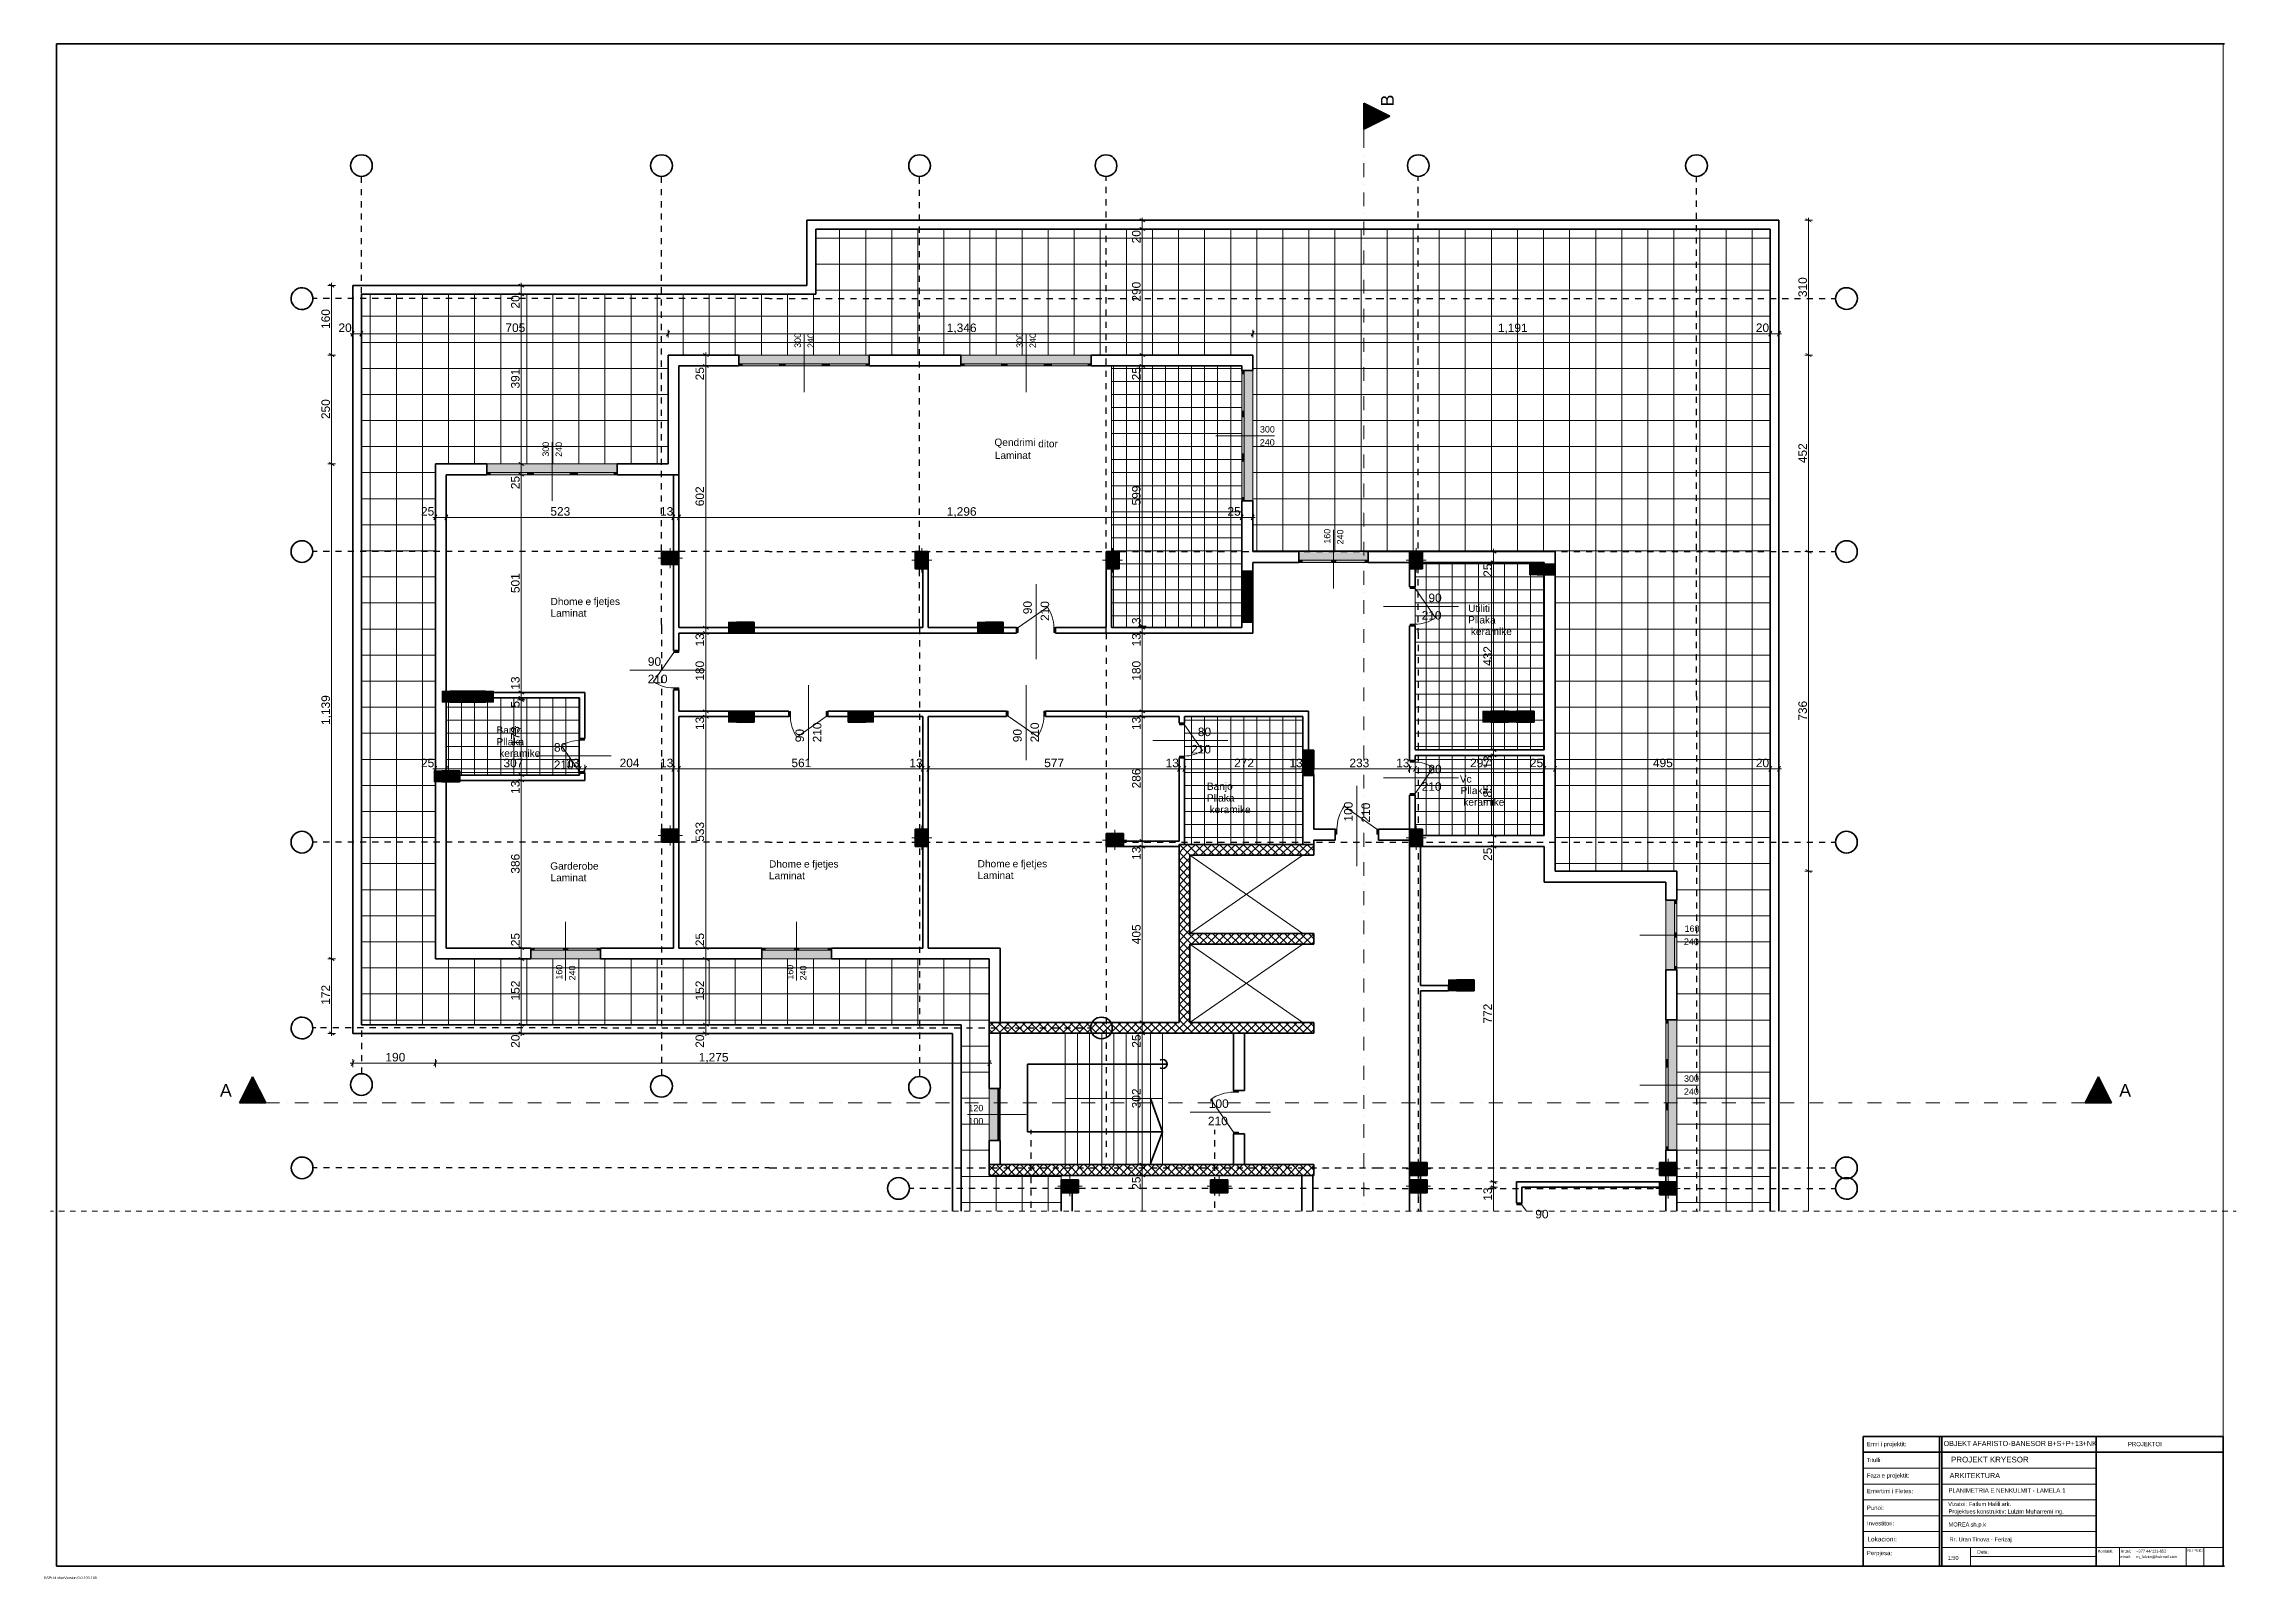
# Model space of a CAD drawing. Header units: centimetres. Extents: x -2434 to 2614, y -2658 to 878.
import ezdxf

# ---------------------------------------------------------------- set-up
doc = ezdxf.new("R2010")
doc.units = ezdxf.units.CM
for name, color, linetype, true_color in [('PDF_0_Pen_No__1#1', 7, 'Continuous', 0xa80f02), ('PDF_2D Drafting - General', 7, 'Continuous', 0xa80f02), ('PDF_A-COLS_Pen_No__97#1', 7, 'Continuous', 0x6a6a6a), ('PDF_Annotation - Text', 7, 'Continuous', 0xa80f02), ('PDF_Geometry', 7, 'Continuous', 0x999999), ('PDF_Marker - Section', 7, 'Continuous', 0x80c2ff), ('PDF_Structural - Shear', 7, 'Continuous', 0xdf0000)]:
    doc.layers.add(name, color=color, linetype=linetype, true_color=true_color)
for name, color, linetype in [('PDF_Dimensioning - General', 7, 'Continuous'), ('PDF_Structural - Bearing', 7, 'Continuous'), ('PDF_Text', 7, 'Continuous')]:
    doc.layers.add(name, color=color, linetype=linetype)
doc.styles.add('PDF Arial', font='')
doc.styles.get('PDF Arial').set_extended_font_data('Arial')

msp = doc.modelspace()

# ---------------------------------------------------------------- texts
at = {"layer": 'PDF_Annotation - Text', "char_height": 16.695, "attachment_point": 7, "style": 'PDF Arial'}
for s, insert in [('\\W0.999002;Qendrimi', (-245.1, -52.7)), ('\\W0.997860;ditor', (-144.3, -51.7)), ('\\W0.998109;Laminat', (-244.3, -78.4)), ('\\W0.999232;Dhome', (-1267.1, -415.1)), ('\\W1.001205;e', (-1186.6, -415.1)), ('\\W0.997411;fjetjes', (-1167.8, -419.7)), ('\\W0.998109;Laminat', (-1267.2, -441.8)), ('\\W0.998224;Utiliti', (845.5, -430.7)), ('\\W0.997574;Pllaka', (845.5, -457.4)), ('\\W0.998750;keramike', (851.8, -484.1)), ('\\W0.997649;Banjo', (-1391.5, -715.9)), ('\\W0.997574;Pllaka', (-1391.4, -738)), ('\\W0.998750;keramike', (-1385.1, -764.7)), ('\\W1.000388;Vc', (826.4, -823.6)), ('\\W0.997649;Banjo', (244, -845.3)), ('\\W0.997574;Pllaka', (244.1, -867.4)), ('\\W0.997574;Pllaka', (828.1, -850.3)), ('\\W0.998750;keramike', (250.3, -894.1)), ('\\W0.998750;keramike', (834.4, -877)), ('\\W0.998210;Garderobe', (-1267.7, -1024.2)), ('\\W0.999232;Dhome', (-764, -1019.5)), ('\\W1.001205;e', (-683.5, -1019.5)), ('\\W0.997411;fjetjes', (-664.7, -1024.2)), ('\\W0.999232;Dhome', (-283.7, -1019.1)), ('\\W1.001205;e', (-203.2, -1019.1)), ('\\W0.997411;fjetjes', (-184.4, -1023.7)), ('\\W0.998109;Laminat', (-1267.2, -1050.9)), ('\\W0.998109;Laminat', (-764.1, -1046.3)), ('\\W0.998109;Laminat', (-283.8, -1045.8))]:
    msp.add_mtext(s, dxfattribs=dict(at, insert=insert))
at = {"layer": 'PDF_Dimensioning - General', "char_height": 19.642, "attachment_point": 7, "rotation": 90, "style": 'PDF Arial'}
for s, insert in [('\\W0.998735;20', (91.6, 418.3)), ('\\W0.997829;290', (91.6, 284.1)), ('\\W0.998396;310', (1625.7, 294.5)), ('\\W0.998111;160', (-1774.7, 221.2)), ('\\W0.998735;20', (-1338, 268.1)), ('\\W0.997762;391', (-1338, 84)), ('\\W0.998920;25', (-913.3, 102.8)), ('\\W0.998920;25', (91.6, 102.8)), ('\\W0.997829;250', (-1774.7, 13.6)), ('\\W0.998163;452', (1625.7, -87.8)), ('\\W0.998920;25', (-1338, -147.8)), ('\\W0.997621;602', (-913.3, -187.1)), ('\\W0.997702;599', (91.6, -185.3)), ('\\W0.997267;501', (-1338, -387.1)), ('\\W0.998920;25', (900.5, -349.6)), ('\\W1.001811;3', (91.6, -458.5)), ('\\W0.998309;13', (-913.3, -510)), ('\\W0.998309;13', (91.6, -510)), ('\\W0.998111;180', (-913.3, -588.9)), ('\\W0.998111;180', (91.6, -588.9)), ('\\W0.998163;432', (900.5, -554.9)), ('\\W0.998309;13', (-1338, -609.7)), ('\\W0.998272;1,139', (-1771.2, -690.9)), ('\\W1.002584;5', (-1338, -650.7)), ('\\W0.997121;736', (1625.7, -681)), ('\\W0.997513;173', (-1338, -739.5)), ('\\W0.998309;13', (-913.3, -702.5)), ('\\W0.998309;13', (91.6, -702.5)), ('\\W0.997261;286', (91.6, -836.9)), ('\\W0.998309;13', (900.5, -791.7)), ('\\W0.998309;13', (-1338, -849.6)), ('\\W0.998241;185', (900.5, -873.1)), ('\\W0.997370;533', (-913.3, -959.8)), ('\\W0.997822;386', (-1338, -1033.3)), ('\\W0.998309;13', (91.6, -1001.6)), ('\\W0.998920;25', (900.5, -1003.8)), ('\\W0.998363;405', (91.6, -1195.8)), ('\\W0.998920;25', (-1338, -1200.3)), ('\\W0.998920;25', (-913.3, -1200.3)), ('\\W0.998027;172', (-1775, -1335.2)), ('\\W0.998027;152', (-1338, -1325.2)), ('\\W0.998027;152', (-913.3, -1325.2)), ('\\W0.997614;772', (900.2, -1378.4)), ('\\W0.998735;20', (-1338, -1434.3)), ('\\W0.998735;20', (-913.3, -1434.3)), ('\\W0.998920;25', (91.6, -1434)), ('\\W0.998317;302', (91.6, -1573.7)), ('\\W0.998920;25', (91.6, -1761.3)), ('\\W0.998309;13', (900.5, -1786.4))]:
    msp.add_mtext(s, dxfattribs=dict(at, insert=insert))
at = {"layer": 'PDF_Dimensioning - General', "char_height": 19.642, "attachment_point": 7, "style": 'PDF Arial'}
for s, insert in [('\\W0.998735;20', (-1755.3, 213.9)), ('\\W0.997822;705', (-1370.9, 213.9)), ('\\W0.998049;1,346', (-354.8, 210.3)), ('\\W0.998024;1,191', (913.9, 210.3)), ('\\W0.998735;20', (1507.9, 213.9)), ('\\W0.998920;25', (-1565.3, -209.1)), ('\\W0.997370;523', (-1267.3, -209.1)), ('\\W0.998309;13', (-1014.9, -209.1)), ('\\W0.998049;1,296', (-354.8, -212.7)), ('\\W0.998920;25', (291.4, -209.1)), ('\\W0.998920;25', (-1565.3, -788.3)), ('\\W0.998275;307', (-1375.4, -788.4)), ('\\W0.998309;13', (-1231.2, -788.4)), ('\\W0.997214;204', (-1107.9, -788.3)), ('\\W0.998309;13', (-1014.9, -788.4)), ('\\W0.997267;561', (-712.4, -788.3)), ('\\W0.998309;13', (-440.9, -788.4)), ('\\W0.997822;577', (-130.4, -788.3)), ('\\W0.998309;13', (149.1, -788.4)), ('\\W0.997748;272', (306.8, -788)), ('\\W0.998309;13', (434.2, -788.4)), ('\\W0.997261;233', (572.2, -788.4)), ('\\W0.998309;13', (679.9, -788.4)), ('\\W0.997709;297', (850, -788.3)), ('\\W0.998920;25', (987.7, -788.3)), ('\\W0.998363;495', (1270.9, -788.3)), ('\\W0.998735;20', (1507.9, -788.3)), ('\\W0.998111;190', (-1647.1, -1466)), ('\\W0.998518;1,275', (-925.9, -1469.5))]:
    msp.add_mtext(s, dxfattribs=dict(at, insert=insert))
at = {"layer": 'PDF_Marker - Section', "color": 161, "true_color": 0x40a5ff, "insert": (674.3, 733.3), "char_height": 29.463, "attachment_point": 7, "rotation": 90, "style": 'PDF Arial'}
msp.add_mtext('\\W0.999250;B', dxfattribs=at)
at = {"layer": 'PDF_Marker - Section', "color": 161, "true_color": 0x40a5ff, "char_height": 29.463, "attachment_point": 7, "style": 'PDF Arial'}
for insert in [(-2028.3, -1547.2), (2344.3, -1547.2)]:
    msp.add_mtext('\\W1.003087;A', dxfattribs=dict(at, insert=insert))
at = {"layer": 'PDF_Structural - Bearing', "attachment_point": 7, "style": 'PDF Arial'}
for s, insert, char_height, rotation in [('\\W0.998396;300', (-690.5, 177.6), 14.731, 89.9), ('\\W0.997829;240', (-660.5, 177.3), 14.731, 89.9), ('\\W0.998396;300', (-179.4, 177.6), 14.731, 89.9), ('\\W0.997829;240', (-149.4, 177.3), 14.731, 89.9), ('\\W0.998396;300', (-1270.6, -73), 14.731, 89.9), ('\\W0.997829;240', (-1240.6, -73.3), 14.731, 89.9), ('\\W0.998111;160', (528.5, -273.4), 14.731, 89.9), ('\\W0.997829;240', (558.5, -275.1), 14.731, 89.9), ('\\W0.998922;90', (-158.8, -435.8), 19.642, 90), ('\\W0.997829;210', (-118.8, -451.3), 19.642, 90), ('\\W0.998922;90', (-683.2, -730.6), 19.642, 90), ('\\W0.997829;210', (-643.2, -730.9), 19.642, 90), ('\\W0.998922;90', (-182.1, -730.6), 19.642, 90), ('\\W0.997829;210', (-142.1, -730.9), 19.642, 90), ('\\W0.998111;100', (579.8, -913.3), 19.642, 90), ('\\W0.997829;210', (619.8, -915.5), 19.642, 90), ('\\W0.998111;160', (-1239.6, -1277.4), 14.731, 89.9), ('\\W0.997829;240', (-1209.5, -1279), 14.731, 89.9), ('\\W0.998111;160', (-707.8, -1277.4), 14.731, 89.9), ('\\W0.997829;240', (-677.8, -1279), 14.731, 89.9)]:
    msp.add_mtext(s, dxfattribs=dict(at, insert=insert, char_height=char_height, rotation=rotation))
for s, insert, char_height in [('\\W0.998396;300', (366.2, -17.6), 14.731), ('\\W0.997829;240', (365.9, -47.6), 14.731), ('\\W0.998922;90', (754.1, -408.2), 19.642), ('\\W0.997829;210', (738.6, -448.3), 19.642), ('\\W0.998922;90', (-1043, -554.9), 19.642), ('\\W0.997829;210', (-1043.3, -594.9), 19.642), ('\\W0.999178;80', (223.2, -716.8), 19.642), ('\\W0.999178;80', (-1259.2, -752.5), 19.642), ('\\W0.997829;210', (207.7, -756.8), 19.642), ('\\W0.997829;210', (-1259.5, -792.6), 19.642), ('\\W0.999178;80', (754, -802.7), 19.642), ('\\W0.997829;210', (738.6, -842.7), 19.642), ('\\W0.998111;160', (1343.9, -1167.5), 14.731), ('\\W0.997829;240', (1342.3, -1197.5), 14.731), ('\\W0.998396;300', (1342.5, -1512.8), 14.731), ('\\W0.998111;100', (248.6, -1573), 19.642), ('\\W0.997829;240', (1342.3, -1542.8), 14.731), ('\\W0.998111;120', (-304.9, -1580.8), 14.731), ('\\W0.998111;100', (-304.9, -1610.8), 14.731), ('\\W0.997829;210', (246.4, -1613), 19.642), ('\\W0.998922;90', (1000.1, -1827.4), 19.642)]:
    msp.add_mtext(s, dxfattribs=dict(at, insert=insert, char_height=char_height))
at = {"layer": 'PDF_Text', "attachment_point": 7, "style": 'PDF Arial'}
for s, insert, char_height in [('\\W0.999291;Emri', (1763.5, -2351.8), 9.855), ('\\W1.001009;i', (1795.4, -2351.8), 9.855), ('\\W0.998783;projektit', (1802.3, -2354.7), 9.855), ('\\W0.996394;:', (1850.8, -2351.8), 9.855), ('\\W0.993908;OBJEKT', (1940.2, -2351.6), 11.785), ('\\W0.993809;AFARISTO', (2007, -2351.6), 11.785), ('\\W1.000575;-', (2088.9, -2351.4), 11.785), ('\\W1.000346;BANESOR', (2095.1, -2351.6), 11.785), ('\\W0.999250;B', (2180.1, -2351.4), 11.785), ('\\W1.001488;+', (2190.8, -2351.4), 11.785), ('\\W1.003003;S', (2200.3, -2351.6), 11.785), ('\\W1.001488;+', (2211.5, -2351.4), 11.785), ('\\W1.001260;P', (2221.5, -2351.4), 11.785), ('\\W1.001488;+', (2232.1, -2351.4), 11.785), ('\\W0.998309;13', (2242.6, -2351.6), 11.785), ('\\W1.001488;+', (2260, -2351.4), 11.785), ('\\W0.999995;NK', (2270, -2351.4), 11.785), ('\\W0.999441;PROJEKTOI', (2364.5, -2352), 9.855), ('\\W0.985533;Titulli', (1762.7, -2388.6), 9.855), ('\\W0.999243;Faza', (1763.5, -2424.2), 9.855), ('\\W0.996394;:', (1795.2, -2388.5), 9.855), ('\\W1.001205;e', (1797.3, -2424.2), 9.855), ('\\W0.998616;projektit', (1809.2, -2427), 9.855), ('\\W0.996394;:', (1857.6, -2424.1), 9.855), ('\\W1.002571;ARKITEKTURA', (1954, -2425.4), 11.826), ('\\W0.998404;PROJEKT', (1957.1, -2389.4), 13.14), ('\\W0.996752;KRYESOR', (2046.6, -2389.4), 13.14), ('\\W0.999615;Emertimi', (1763.5, -2460.1), 9.855), ('\\W1.001009;i', (1821.4, -2460), 9.855), ('\\W0.999377;Fletes', (1828.5, -2460.1), 9.855), ('\\W0.996394;:', (1866.1, -2460), 9.855), ('\\W0.994657;PLANIMETRIA', (1951.3, -2458.8), 10.017), ('\\W0.999876;E', (2047.9, -2458.8), 10.017), ('\\W0.997759;NENKULMIT', (2061.1, -2459), 10.017), ('\\W1.000575;-', (2145, -2458.8), 10.017), ('\\W0.987954;LAMELA', (2154.2, -2458.8), 10.017), ('\\W1.002803;1', (2213, -2458.8), 10.017), ('\\W0.997392;Punoi', (1763.5, -2498.7), 9.855), ('\\W0.996394;:', (1798.7, -2498.6), 9.855), ('\\W0.992635;Vizatoi', (1950.6, -2489.8), 9.428), ('\\W0.999229;Projektues', (1951.5, -2509.6), 9.428), ('\\W0.996394;:', (1990.9, -2489.6), 9.428), ('\\W0.998332;Fatlum', (1998.1, -2489.8), 9.428), ('\\W0.999074;konstruktiv', (2017.2, -2507), 9.428), ('\\W0.997309;Halili', (2042, -2489.8), 9.428), ('\\W0.998599;ark', (2073.5, -2489.8), 9.428), ('\\W0.996394;:', (2080.4, -2506.9), 9.428), ('\\W0.997326;Lulzim', (2087.5, -2507), 9.428), ('\\W0.996394;.', (2092.5, -2489.6), 9.428), ('\\W0.998080;Muharremi', (2129.1, -2507), 9.428), ('\\W0.998403;ing', (2195.5, -2509.6), 9.428), ('\\W0.996394;.', (2213.3, -2506.9), 9.428), ('\\W0.999447;Investitori', (1763.7, -2534.5), 9.855), ('\\W0.996929;Lokacioni', (1764.6, -2571.3), 10.767), ('\\W0.996394;:', (1822.5, -2534.3), 9.855), ('\\W0.996394;:', (1828.2, -2571.1), 10.767), ('\\W0.991795;MOREA', (1951.5, -2536.9), 9.428), ('\\W0.999969;Rr', (1953.5, -2571.1), 9.428), ('\\W0.996394;.', (1967.5, -2571.1), 9.428), ('\\W0.993846;Uran', (1974.7, -2571.2), 9.428), ('\\W0.993333;sh', (2002.2, -2536.9), 9.428), ('\\W0.992762;Tinova', (2005.9, -2571.2), 9.428), ('\\W0.996394;.', (2016.9, -2536.8), 9.428), ('\\W1.003641;p', (2020.2, -2539.4), 9.428), ('\\W0.996394;.', (2027.8, -2536.8), 9.428), ('\\W1.001592;k', (2031.2, -2536.8), 9.428), ('\\W1.000575;-', (2048.7, -2571.1), 9.428), ('\\W0.998775;Ferizaj', (2057.4, -2573.9), 9.428), ('\\W0.997844;Perpjesa', (1763.5, -2605.7), 9.855), ('\\W0.996394;:', (1817.8, -2602.8), 9.855), ('\\W1.002803;1', (1949.9, -2613.7), 9.428), ('\\W0.996394;:', (1956.9, -2613.7), 9.428), ('\\W0.998922;50', (1960, -2613.9), 9.428), ('\\W0.998663;Data', (2017.7, -2599.3), 7.884), ('\\W0.996394;:', (2041, -2599.1), 7.884), ('\\W0.999116;Kontakti', (2295.1, -2596.9), 6.57), ('\\W0.996394;:', (2328.3, -2596.7), 6.57), ('\\W0.997539;email', (2347.1, -2609.5), 6.57), ('\\W0.999052;Nr', (2347.4, -2596.7), 6.57), ('\\W0.996394;.', (2357.2, -2596.7), 6.57), ('\\W0.998163;tel', (2359.1, -2596.9), 6.57), ('\\W0.996394;:', (2369.4, -2609.4), 6.57), ('\\W0.996394;:', (2369.5, -2596.7), 6.57), ('\\W1.001488;+', (2383.4, -2596.7), 6.57), ('\\W1.000270;m', (2383.5, -2609.4), 6.57), ('\\W0.998275;377', (2388.7, -2596.9), 6.57), ('\\W1.029660;_', (2390.4, -2611.2), 6.57), ('\\W0.997273;lulzim', (2396.2, -2609.5), 6.57), ('\\W0.998421;44', (2406.2, -2596.7), 6.57), ('\\W0.995136;/', (2416.2, -2596.9), 6.57), ('\\W1.001001;@', (2419.5, -2611.3), 6.57), ('\\W0.997418;131', (2419.8, -2596.9), 6.57), ('\\W0.998160;hotmail', (2428.9, -2609.5), 6.57), ('\\W1.000575;-', (2434.3, -2596.7), 6.57), ('\\W0.997621;652', (2437.4, -2596.9), 6.57), ('\\W0.996394;.', (2458.6, -2609.4), 6.57), ('\\W0.999015;com', (2460.7, -2609.5), 6.57), ('\\W0.999052;Nr', (2501.6, -2594.4), 5.256), ('\\W0.996394;.', (2509.5, -2594.4), 5.256), ('\\W1.001009;i', (2513.4, -2594.4), 5.256), ('\\W0.999414;Fletës', (2517.2, -2594.5), 5.256)]:
    msp.add_mtext(s, dxfattribs=dict(at, insert=insert, char_height=char_height))
at = {"layer": 'PDF_Text', "color": 7, "true_color": 0xffffff, "char_height": 6.063, "attachment_point": 7, "style": 'PDF Arial'}
for s, insert in [('\\W0.994740;GSPublisherVersion', (-2434, -2658)), ('\\W0.994965;0.0.100.100', (-2356.1, -2658))]:
    msp.add_mtext(s, dxfattribs=dict(at, insert=insert))

# ---------------------------------------------------------------- linework, layer by layer
at = {"layer": 'PDF_0_Pen_No__1#1', "lineweight": 35}
for points in [[(1004.7, -345.3), (1004.7, -320.3)], [(1004.7, -320.3), (1045.7, -320.3)], [(1045.7, -345.3), (1004.7, -345.3)], [(1007.7, -342.3), (1007.7, -323.3)], [(1007.7, -323.3), (1028.7, -323.3)], [(1028.7, -342.3), (1007.7, -342.3)], [(1028.7, -323.3), (1028.7, -342.3)], [(1031.7, -323.3), (1031.7, -342.3)], [(1031.7, -323.3), (1042.7, -323.3)], [(1042.7, -342.3), (1031.7, -342.3)], [(1042.7, -323.3), (1042.7, -342.3)], [(1045.7, -320.3), (1045.7, -345.3)], [(324.4, -395.1), (324.4, -354)], [(324.4, -354), (349.5, -354)], [(349.5, -395.1), (324.4, -395.1)], [(327.4, -357), (346.5, -357)], [(327.4, -378), (327.4, -357)], [(346.5, -378), (327.4, -378)], [(346.5, -381), (327.4, -381)], [(327.4, -392.1), (327.4, -381)], [(346.5, -392.1), (327.4, -392.1)], [(346.5, -357), (346.5, -378)], [(346.5, -381), (346.5, -392.1)], [(349.5, -354), (349.5, -395.1)], [(-839.1, -479.1), (-839.1, -454.1)], [(-839.1, -454.1), (-798.1, -454.1)], [(-798.1, -454.1), (-798.1, -479.1)], [(-265.7, -479.1), (-265.7, -454.1)], [(-265.7, -454.1), (-224.7, -454.1)], [(-224.7, -454.1), (-224.7, -479.1)], [(324.4, -454.1), (324.4, -413.1)], [(324.4, -413.1), (349.5, -413.1)], [(349.5, -454.1), (324.4, -454.1)], [(327.4, -416.1), (346.5, -416.1)], [(327.4, -437.1), (327.4, -416.1)], [(346.5, -437.1), (327.4, -437.1)], [(346.5, -440.1), (327.4, -440.1)], [(327.4, -451.1), (327.4, -440.1)], [(346.5, -451.1), (327.4, -451.1)], [(346.5, -416.1), (346.5, -437.1)], [(346.5, -440.1), (346.5, -451.1)], [(349.5, -413.1), (349.5, -454.1)], [(-798.1, -479.1), (-839.1, -479.1)], [(-836.1, -476.1), (-836.1, -457.1)], [(-836.1, -457.1), (-815.1, -457.1)], [(-815.1, -476.1), (-836.1, -476.1)], [(-815.1, -457.1), (-815.1, -476.1)], [(-812.1, -457.1), (-812.1, -476.1)], [(-812.1, -457.1), (-801.1, -457.1)], [(-801.1, -476.1), (-812.1, -476.1)], [(-801.1, -457.1), (-801.1, -476.1)], [(-224.7, -479.1), (-265.7, -479.1)], [(-262.7, -476.1), (-262.7, -457.1)], [(-262.7, -457.1), (-241.7, -457.1)], [(-241.7, -476.1), (-262.7, -476.1)], [(-241.7, -457.1), (-241.7, -476.1)], [(-238.7, -457.1), (-238.7, -476.1)], [(-238.7, -457.1), (-227.7, -457.1)], [(-227.7, -476.1), (-238.7, -476.1)], [(-227.7, -457.1), (-227.7, -476.1)], [(-1498.8, -638.1), (-1498.8, -613.1)], [(-1498.8, -613.1), (-1457.8, -613.1)], [(-1457.8, -638.1), (-1498.8, -638.1)], [(-1495.8, -635.1), (-1495.8, -616.1)], [(-1495.8, -616.1), (-1474.8, -616.1)], [(-1474.8, -635.1), (-1495.8, -635.1)], [(-1474.8, -616.1), (-1474.8, -635.1)], [(-1471.8, -616.1), (-1471.8, -635.1)], [(-1471.8, -616.1), (-1460.8, -616.1)], [(-1460.8, -635.1), (-1471.8, -635.1)], [(-1460.8, -616.1), (-1460.8, -635.1)], [(-1457.8, -613.1), (-1457.8, -638.1)], [(-1416.8, -613.1), (-1457.8, -613.1)], [(-1457.8, -613.1), (-1457.8, -638.1)], [(-1457.8, -638.1), (-1416.8, -638.1)], [(-1454.8, -616.1), (-1454.8, -635.1)], [(-1443.8, -616.1), (-1454.8, -616.1)], [(-1454.8, -635.1), (-1443.8, -635.1)], [(-1443.8, -616.1), (-1443.8, -635.1)], [(-1440.8, -616.1), (-1440.8, -635.1)], [(-1419.8, -616.1), (-1440.8, -616.1)], [(-1440.8, -635.1), (-1419.8, -635.1)], [(-1419.8, -635.1), (-1419.8, -616.1)], [(-1416.8, -638.1), (-1416.8, -613.1)], [(-839.1, -684.2), (-839.1, -659.2)], [(-839.1, -659.2), (-798.1, -659.2)], [(-798.1, -684.2), (-839.1, -684.2)], [(-836.1, -681.2), (-836.1, -662.2)], [(-836.1, -662.2), (-815.1, -662.2)], [(-815.1, -681.2), (-836.1, -681.2)], [(-815.1, -662.2), (-815.1, -681.2)], [(-812.1, -662.2), (-812.1, -681.2)], [(-812.1, -662.2), (-801.1, -662.2)], [(-801.1, -681.2), (-812.1, -681.2)], [(-801.1, -662.2), (-801.1, -681.2)], [(-798.1, -659.2), (-798.1, -684.2)], [(-582.2, -659.2), (-541.2, -659.2)], [(-582.2, -684.2), (-582.2, -659.2)], [(-541.2, -684.2), (-582.2, -684.2)], [(-579.2, -681.2), (-579.2, -662.2)], [(-579.2, -662.2), (-568.2, -662.2)], [(-568.2, -681.2), (-579.2, -681.2)], [(-568.2, -681.2), (-568.2, -662.2)], [(-565.2, -681.2), (-565.2, -662.2)], [(-565.2, -662.2), (-544.2, -662.2)], [(-544.2, -681.2), (-565.2, -681.2)], [(-544.2, -662.2), (-544.2, -681.2)], [(-541.2, -659.2), (-541.2, -684.2)], [(897.4, -684.2), (897.4, -659.2)], [(897.4, -659.2), (938.4, -659.2)], [(938.4, -684.2), (897.4, -684.2)], [(900.4, -681.2), (900.4, -662.2)], [(900.4, -662.2), (921.4, -662.2)], [(921.4, -681.2), (900.4, -681.2)], [(921.4, -662.2), (921.4, -681.2)], [(924.4, -662.2), (924.4, -681.2)], [(924.4, -662.2), (935.4, -662.2)], [(935.4, -681.2), (924.4, -681.2)], [(935.4, -662.2), (935.4, -681.2)], [(938.4, -659.2), (938.4, -684.2)], [(956.4, -684.2), (956.4, -659.2)], [(956.4, -659.2), (997.4, -659.2)], [(997.4, -684.2), (956.4, -684.2)], [(959.4, -681.2), (959.4, -662.2)], [(959.4, -662.2), (980.4, -662.2)], [(980.4, -681.2), (959.4, -681.2)], [(980.4, -662.2), (980.4, -681.2)], [(983.4, -662.2), (983.4, -681.2)], [(983.4, -662.2), (994.4, -662.2)], [(994.4, -681.2), (983.4, -681.2)], [(994.4, -662.2), (994.4, -681.2)], [(997.4, -659.2), (997.4, -684.2)], [(465.1, -790.2), (465.1, -749.2)], [(465.1, -749.2), (490.1, -749.2)], [(468.1, -752.2), (487.1, -752.2)], [(468.1, -763.2), (468.1, -752.2)], [(487.1, -752.2), (487.1, -763.2)], [(490.1, -749.2), (490.1, -790.2)], [(-1517.2, -821.7), (-1517.2, -796.7)], [(-1517.2, -796.7), (-1476.2, -796.7)], [(-1514.2, -818.7), (-1514.2, -799.7)], [(-1514.2, -799.7), (-1493.2, -799.7)], [(-1493.2, -799.7), (-1493.2, -818.7)], [(-1490.2, -799.7), (-1490.2, -818.7)], [(-1490.2, -799.7), (-1479.2, -799.7)], [(-1479.2, -799.7), (-1479.2, -818.7)], [(-1476.2, -796.7), (-1476.2, -821.7)], [(490.1, -790.2), (465.1, -790.2)], [(468.1, -763.2), (487.1, -763.2)], [(468.1, -766.2), (487.1, -766.2)], [(468.1, -787.2), (468.1, -766.2)], [(487.1, -787.2), (468.1, -787.2)], [(487.1, -766.2), (487.1, -787.2)], [(-1476.2, -821.7), (-1517.2, -821.7)], [(-1493.2, -818.7), (-1514.2, -818.7)], [(-1479.2, -818.7), (-1490.2, -818.7)], [(818.5, -1303.1), (818.5, -1278.1)], [(818.5, -1278.1), (859.5, -1278.1)], [(859.5, -1303.1), (818.5, -1303.1)], [(821.5, -1300.1), (821.5, -1281.1)], [(821.5, -1281.1), (842.5, -1281.1)], [(842.5, -1300.1), (821.5, -1300.1)], [(842.5, -1281.1), (842.5, -1300.1)], [(845.5, -1281.1), (845.5, -1300.1)], [(845.5, -1281.1), (856.5, -1281.1)], [(856.5, -1300.1), (845.5, -1300.1)], [(856.5, -1281.1), (856.5, -1300.1)], [(859.5, -1278.1), (859.5, -1303.1)]]:
    msp.add_lwpolyline(points, dxfattribs=at)
at = {"layer": 'PDF_2D Drafting - General', "color": 5, "lineweight": 35}
for points in [[(138.1, -1462.1), (136.6, -1463.1)], [(142.1, -1461.3), (138.1, -1462.1)], [(146.1, -1462.1), (142.1, -1461.3)], [(149.5, -1464.4), (146.1, -1462.1)], [(136.6, -1480.6), (138.1, -1481.5)], [(138.1, -1481.5), (142.1, -1482.3)], [(142.1, -1482.3), (146.1, -1481.5)], [(146.1, -1481.5), (149.5, -1479.3)], [(151.8, -1467.8), (149.5, -1464.4)], [(149.5, -1479.3), (151.8, -1475.9)], [(152.6, -1471.8), (151.8, -1467.8)], [(151.8, -1475.9), (152.6, -1471.8)]]:
    msp.add_lwpolyline(points, dxfattribs=at)
at = {"layer": 'PDF_2D Drafting - General', "lineweight": 35}
for centre in [(337, -405.6), (-1409.3, -625.6), (-846.6, -671.7), (-533.7, -671.7), (948.9, -671.7), (-1524.7, -809.2), (811, -1290.6)]:
    msp.add_circle(centre, 5, dxfattribs=at)
for centre, major_axis, ratio in [((337, -346.5), (-5, 0), 0.999465), ((997.2, -332.8), (5, 0), 0.999435), ((-846.6, -466.6), (-5, 0), 0.999433), ((-273.2, -466.6), (-5, 0), 0.999478), ((-1506.3, -625.6), (0.06, -5), 0.999376), ((889.9, -671.7), (-0.05, -5), 0.999325), ((477.6, -797.7), (0.05, -5), 0.999381)]:
    msp.add_ellipse(centre, major_axis=major_axis, ratio=ratio, dxfattribs=at)
at = {"layer": 'PDF_A-COLS_Pen_No__97#1', "lineweight": 18}
for points in [[(324.4, -357), (324.4, -336)], [(324.4, -336), (349.5, -336)], [(346.5, -339), (327.4, -339)], [(327.4, -339), (327.4, -354)], [(327.4, -354), (327.4, -339)], [(327.4, -339), (346.5, -339)], [(327.4, -339), (346.5, -354)], [(327.4, -354), (327.4, -339)], [(346.5, -354), (327.4, -339)], [(327.4, -339), (346.5, -339)], [(346.5, -354), (346.5, -339)], [(346.5, -339), (346.5, -354)], [(346.5, -339), (346.5, -354)], [(349.5, -336), (349.5, -357)], [(986.7, -345.3), (986.7, -320.3)], [(986.7, -320.3), (1007.7, -320.3)], [(1007.7, -345.3), (986.7, -345.3)], [(1004.7, -323.3), (989.7, -323.3)], [(989.7, -323.3), (989.7, -342.3)], [(989.7, -342.3), (989.7, -323.3)], [(989.7, -323.3), (1004.7, -323.3)], [(989.7, -342.3), (1004.7, -323.3)], [(1004.7, -323.3), (989.7, -342.3)], [(989.7, -342.3), (989.7, -323.3)], [(989.7, -323.3), (1004.7, -323.3)], [(989.7, -342.3), (1004.7, -342.3)], [(1004.7, -342.3), (989.7, -342.3)], [(1004.7, -342.3), (989.7, -342.3)], [(1004.7, -320.3), (1004.7, -345.3)], [(1045.7, -320.3), (1004.7, -320.3)], [(1004.7, -342.3), (1004.7, -323.3)], [(1004.7, -323.3), (1004.7, -342.3)], [(1004.7, -323.3), (1004.7, -342.3)], [(1004.7, -345.3), (1045.7, -345.3)], [(1007.7, -320.3), (1007.7, -345.3)], [(1007.7, -323.3), (1028.7, -323.3)], [(1007.7, -342.3), (1007.7, -323.3)], [(1007.7, -342.3), (1028.7, -323.3)], [(1007.7, -342.3), (1028.7, -323.3)], [(1007.7, -323.3), (1007.7, -342.3)], [(1028.7, -323.3), (1007.7, -323.3)], [(1028.7, -342.3), (1007.7, -342.3)], [(1028.7, -342.3), (1007.7, -342.3)], [(1028.7, -323.3), (1028.7, -342.3)], [(1028.7, -323.3), (1028.7, -342.3)], [(1031.7, -342.3), (1031.7, -323.3)], [(1031.7, -323.3), (1042.7, -323.3)], [(1042.7, -323.3), (1031.7, -342.3)], [(1031.7, -342.3), (1042.7, -323.3)], [(1031.7, -323.3), (1031.7, -342.3)], [(1042.7, -323.3), (1031.7, -323.3)], [(1042.7, -342.3), (1031.7, -342.3)], [(1031.7, -342.3), (1042.7, -342.3)], [(1042.7, -323.3), (1042.7, -342.3)], [(1042.7, -342.3), (1042.7, -323.3)], [(1045.7, -345.3), (1045.7, -320.3)], [(324.4, -354), (324.4, -395.1)], [(349.5, -354), (324.4, -354)], [(349.5, -357), (324.4, -357)], [(324.4, -416.1), (324.4, -395.1)], [(324.4, -395.1), (349.5, -395.1)], [(324.4, -395.1), (349.5, -395.1)], [(327.4, -354), (346.5, -354)], [(346.5, -354), (327.4, -354)], [(346.5, -354), (327.4, -354)], [(327.4, -357), (346.5, -357)], [(327.4, -378), (327.4, -357)], [(327.4, -378), (327.4, -357)], [(327.4, -357), (346.5, -378)], [(327.4, -357), (346.5, -378)], [(346.5, -357), (327.4, -357)], [(346.5, -378), (327.4, -378)], [(346.5, -378), (327.4, -378)], [(327.4, -381), (346.5, -381)], [(327.4, -392.1), (327.4, -381)], [(346.5, -392.1), (327.4, -381)], [(327.4, -381), (327.4, -392.1)], [(327.4, -381), (346.5, -392.1)], [(346.5, -381), (327.4, -381)], [(346.5, -392.1), (327.4, -392.1)], [(327.4, -392.1), (346.5, -392.1)], [(346.5, -398.1), (327.4, -398.1)], [(327.4, -398.1), (327.4, -413.1)], [(327.4, -413.1), (327.4, -398.1)], [(327.4, -398.1), (346.5, -398.1)], [(327.4, -398.1), (346.5, -413.1)], [(327.4, -413.1), (327.4, -398.1)], [(346.5, -413.1), (327.4, -398.1)], [(327.4, -398.1), (346.5, -398.1)], [(346.5, -357), (346.5, -378)], [(346.5, -378), (346.5, -357)], [(346.5, -381), (346.5, -392.1)], [(346.5, -392.1), (346.5, -381)], [(346.5, -413.1), (346.5, -398.1)], [(346.5, -398.1), (346.5, -413.1)], [(346.5, -398.1), (346.5, -413.1)], [(349.5, -395.1), (349.5, -354)], [(349.5, -395.1), (349.5, -416.1)], [(-857.1, -479.1), (-857.1, -454.1)], [(-857.1, -454.1), (-836.1, -454.1)], [(-839.1, -454.1), (-839.1, -479.1)], [(-798.1, -454.1), (-839.1, -454.1)], [(-836.1, -454.1), (-836.1, -479.1)], [(-798.1, -479.1), (-798.1, -454.1)], [(-283.7, -479.1), (-283.7, -454.1)], [(-283.7, -454.1), (-262.7, -454.1)], [(-265.7, -454.1), (-265.7, -479.1)], [(-224.7, -454.1), (-265.7, -454.1)], [(-262.7, -454.1), (-262.7, -479.1)], [(-224.7, -479.1), (-224.7, -454.1)], [(324.4, -413.1), (324.4, -454.1)], [(349.5, -413.1), (324.4, -413.1)], [(349.5, -416.1), (324.4, -416.1)], [(324.4, -454.1), (349.5, -454.1)], [(327.4, -413.1), (346.5, -413.1)], [(346.5, -413.1), (327.4, -413.1)], [(346.5, -413.1), (327.4, -413.1)], [(327.4, -416.1), (346.5, -416.1)], [(327.4, -437.1), (327.4, -416.1)], [(327.4, -437.1), (327.4, -416.1)], [(327.4, -416.1), (346.5, -437.1)], [(327.4, -416.1), (346.5, -437.1)], [(346.5, -416.1), (327.4, -416.1)], [(346.5, -437.1), (327.4, -437.1)], [(346.5, -437.1), (327.4, -437.1)], [(327.4, -440.1), (346.5, -440.1)], [(327.4, -451.1), (327.4, -440.1)], [(346.5, -451.1), (327.4, -440.1)], [(327.4, -440.1), (327.4, -451.1)], [(327.4, -440.1), (346.5, -451.1)], [(346.5, -440.1), (327.4, -440.1)], [(346.5, -451.1), (327.4, -451.1)], [(327.4, -451.1), (346.5, -451.1)], [(346.5, -416.1), (346.5, -437.1)], [(346.5, -437.1), (346.5, -416.1)], [(346.5, -440.1), (346.5, -451.1)], [(346.5, -451.1), (346.5, -440.1)], [(349.5, -454.1), (349.5, -413.1)], [(-836.1, -479.1), (-857.1, -479.1)], [(-839.1, -457.1), (-854.1, -457.1)], [(-854.1, -457.1), (-854.1, -476.1)], [(-854.1, -476.1), (-854.1, -457.1)], [(-854.1, -457.1), (-839.1, -457.1)], [(-854.1, -476.1), (-839.1, -457.1)], [(-839.1, -457.1), (-854.1, -476.1)], [(-854.1, -476.1), (-854.1, -457.1)], [(-854.1, -457.1), (-839.1, -457.1)], [(-854.1, -476.1), (-839.1, -476.1)], [(-839.1, -476.1), (-854.1, -476.1)], [(-839.1, -476.1), (-854.1, -476.1)], [(-839.1, -476.1), (-839.1, -457.1)], [(-839.1, -457.1), (-839.1, -476.1)], [(-839.1, -457.1), (-839.1, -476.1)], [(-839.1, -479.1), (-798.1, -479.1)], [(-836.1, -457.1), (-815.1, -457.1)], [(-836.1, -476.1), (-836.1, -457.1)], [(-836.1, -476.1), (-815.1, -457.1)], [(-836.1, -476.1), (-815.1, -457.1)], [(-836.1, -457.1), (-836.1, -476.1)], [(-815.1, -457.1), (-836.1, -457.1)], [(-815.1, -476.1), (-836.1, -476.1)], [(-815.1, -476.1), (-836.1, -476.1)], [(-815.1, -457.1), (-815.1, -476.1)], [(-815.1, -457.1), (-815.1, -476.1)], [(-812.1, -476.1), (-812.1, -457.1)], [(-812.1, -457.1), (-801.1, -457.1)], [(-801.1, -457.1), (-812.1, -476.1)], [(-812.1, -476.1), (-801.1, -457.1)], [(-812.1, -457.1), (-812.1, -476.1)], [(-801.1, -457.1), (-812.1, -457.1)], [(-801.1, -476.1), (-812.1, -476.1)], [(-812.1, -476.1), (-801.1, -476.1)], [(-801.1, -457.1), (-801.1, -476.1)], [(-801.1, -476.1), (-801.1, -457.1)], [(-262.7, -479.1), (-283.7, -479.1)], [(-265.7, -457.1), (-280.7, -457.1)], [(-280.7, -457.1), (-280.7, -476.1)], [(-280.7, -476.1), (-280.7, -457.1)], [(-280.7, -457.1), (-265.7, -457.1)], [(-280.7, -476.1), (-265.7, -457.1)], [(-265.7, -457.1), (-280.7, -476.1)], [(-280.7, -476.1), (-280.7, -457.1)], [(-280.7, -457.1), (-265.7, -457.1)], [(-280.7, -476.1), (-265.7, -476.1)], [(-265.7, -476.1), (-280.7, -476.1)], [(-265.7, -476.1), (-280.7, -476.1)], [(-265.7, -476.1), (-265.7, -457.1)], [(-265.7, -457.1), (-265.7, -476.1)], [(-265.7, -457.1), (-265.7, -476.1)], [(-265.7, -479.1), (-224.7, -479.1)], [(-262.7, -457.1), (-241.7, -457.1)], [(-262.7, -476.1), (-262.7, -457.1)], [(-262.7, -476.1), (-241.7, -457.1)], [(-262.7, -476.1), (-241.7, -457.1)], [(-262.7, -457.1), (-262.7, -476.1)], [(-241.7, -457.1), (-262.7, -457.1)], [(-241.7, -476.1), (-262.7, -476.1)], [(-241.7, -476.1), (-262.7, -476.1)], [(-241.7, -457.1), (-241.7, -476.1)], [(-241.7, -457.1), (-241.7, -476.1)], [(-238.7, -476.1), (-238.7, -457.1)], [(-238.7, -457.1), (-227.7, -457.1)], [(-227.7, -457.1), (-238.7, -476.1)], [(-238.7, -476.1), (-227.7, -457.1)], [(-238.7, -457.1), (-238.7, -476.1)], [(-227.7, -457.1), (-238.7, -457.1)], [(-227.7, -476.1), (-238.7, -476.1)], [(-238.7, -476.1), (-227.7, -476.1)], [(-227.7, -457.1), (-227.7, -476.1)], [(-227.7, -476.1), (-227.7, -457.1)], [(-1516.8, -638.1), (-1516.8, -613.1)], [(-1516.8, -613.1), (-1495.8, -613.1)], [(-1495.8, -638.1), (-1516.8, -638.1)], [(-1498.8, -616.1), (-1513.8, -616.1)], [(-1513.8, -616.1), (-1513.8, -635.1)], [(-1513.8, -635.1), (-1513.8, -616.1)], [(-1513.8, -616.1), (-1498.8, -616.1)], [(-1513.8, -635.1), (-1498.8, -616.1)], [(-1498.8, -616.1), (-1513.8, -635.1)], [(-1513.8, -635.1), (-1513.8, -616.1)], [(-1513.8, -616.1), (-1498.8, -616.1)], [(-1513.8, -635.1), (-1498.8, -635.1)], [(-1498.8, -635.1), (-1513.8, -635.1)], [(-1498.8, -635.1), (-1513.8, -635.1)], [(-1498.8, -613.1), (-1498.8, -638.1)], [(-1457.8, -613.1), (-1498.8, -613.1)], [(-1498.8, -635.1), (-1498.8, -616.1)], [(-1498.8, -616.1), (-1498.8, -635.1)], [(-1498.8, -616.1), (-1498.8, -635.1)], [(-1498.8, -638.1), (-1457.8, -638.1)], [(-1495.8, -613.1), (-1495.8, -638.1)], [(-1495.8, -616.1), (-1474.8, -616.1)], [(-1495.8, -635.1), (-1495.8, -616.1)], [(-1495.8, -635.1), (-1474.8, -616.1)], [(-1495.8, -635.1), (-1474.8, -616.1)], [(-1495.8, -616.1), (-1495.8, -635.1)], [(-1474.8, -616.1), (-1495.8, -616.1)], [(-1474.8, -635.1), (-1495.8, -635.1)], [(-1474.8, -635.1), (-1495.8, -635.1)], [(-1474.8, -616.1), (-1474.8, -635.1)], [(-1474.8, -616.1), (-1474.8, -635.1)], [(-1471.8, -635.1), (-1471.8, -616.1)], [(-1471.8, -616.1), (-1460.8, -616.1)], [(-1460.8, -616.1), (-1471.8, -635.1)], [(-1471.8, -635.1), (-1460.8, -616.1)], [(-1471.8, -616.1), (-1471.8, -635.1)], [(-1460.8, -616.1), (-1471.8, -616.1)], [(-1460.8, -635.1), (-1471.8, -635.1)], [(-1471.8, -635.1), (-1460.8, -635.1)], [(-1460.8, -616.1), (-1460.8, -635.1)], [(-1460.8, -635.1), (-1460.8, -616.1)], [(-1457.8, -638.1), (-1457.8, -613.1)], [(-1457.8, -613.1), (-1416.8, -613.1)], [(-1457.8, -638.1), (-1457.8, -613.1)], [(-1416.8, -638.1), (-1457.8, -638.1)], [(-1443.8, -616.1), (-1454.8, -616.1)], [(-1454.8, -616.1), (-1454.8, -635.1)], [(-1454.8, -635.1), (-1454.8, -616.1)], [(-1454.8, -616.1), (-1443.8, -635.1)], [(-1454.8, -616.1), (-1443.8, -616.1)], [(-1443.8, -635.1), (-1454.8, -616.1)], [(-1454.8, -635.1), (-1443.8, -635.1)], [(-1443.8, -635.1), (-1454.8, -635.1)], [(-1443.8, -635.1), (-1443.8, -616.1)], [(-1443.8, -616.1), (-1443.8, -635.1)], [(-1440.8, -616.1), (-1440.8, -635.1)], [(-1419.8, -616.1), (-1440.8, -616.1)], [(-1419.8, -635.1), (-1440.8, -616.1)], [(-1440.8, -616.1), (-1440.8, -635.1)], [(-1440.8, -616.1), (-1419.8, -616.1)], [(-1419.8, -635.1), (-1440.8, -616.1)], [(-1440.8, -635.1), (-1419.8, -635.1)], [(-1440.8, -635.1), (-1419.8, -635.1)], [(-1398.7, -613.1), (-1419.8, -613.1)], [(-1419.8, -613.1), (-1419.8, -638.1)], [(-1419.8, -635.1), (-1419.8, -616.1)], [(-1419.8, -616.1), (-1419.8, -635.1)], [(-1419.8, -638.1), (-1398.7, -638.1)], [(-1416.8, -613.1), (-1416.8, -638.1)], [(-1416.8, -635.1), (-1416.8, -616.1)], [(-1416.8, -616.1), (-1401.7, -616.1)], [(-1401.7, -616.1), (-1416.8, -616.1)], [(-1416.8, -616.1), (-1416.8, -635.1)], [(-1416.8, -616.1), (-1416.8, -635.1)], [(-1401.7, -635.1), (-1416.8, -616.1)], [(-1401.7, -616.1), (-1416.8, -616.1)], [(-1416.8, -616.1), (-1401.7, -635.1)], [(-1401.7, -635.1), (-1416.8, -635.1)], [(-1416.8, -635.1), (-1401.7, -635.1)], [(-1416.8, -635.1), (-1401.7, -635.1)], [(-1401.7, -616.1), (-1401.7, -635.1)], [(-1401.7, -635.1), (-1401.7, -616.1)], [(-1401.7, -635.1), (-1401.7, -616.1)], [(-1398.7, -638.1), (-1398.7, -613.1)], [(-857.1, -684.2), (-857.1, -659.2)], [(-857.1, -659.2), (-836.1, -659.2)], [(-836.1, -684.2), (-857.1, -684.2)], [(-839.1, -662.2), (-854.1, -662.2)], [(-854.1, -662.2), (-854.1, -681.2)], [(-854.1, -681.2), (-854.1, -662.2)], [(-854.1, -662.2), (-839.1, -662.2)], [(-854.1, -681.2), (-839.1, -662.2)], [(-839.1, -662.2), (-854.1, -681.2)], [(-854.1, -681.2), (-854.1, -662.2)], [(-854.1, -662.2), (-839.1, -662.2)], [(-854.1, -681.2), (-839.1, -681.2)], [(-839.1, -681.2), (-854.1, -681.2)], [(-839.1, -681.2), (-854.1, -681.2)], [(-839.1, -659.2), (-839.1, -684.2)], [(-798.1, -659.2), (-839.1, -659.2)], [(-839.1, -681.2), (-839.1, -662.2)], [(-839.1, -662.2), (-839.1, -681.2)], [(-839.1, -662.2), (-839.1, -681.2)], [(-839.1, -684.2), (-798.1, -684.2)], [(-836.1, -659.2), (-836.1, -684.2)], [(-836.1, -662.2), (-815.1, -662.2)], [(-836.1, -681.2), (-836.1, -662.2)], [(-836.1, -681.2), (-815.1, -662.2)], [(-836.1, -681.2), (-815.1, -662.2)], [(-836.1, -662.2), (-836.1, -681.2)], [(-815.1, -662.2), (-836.1, -662.2)], [(-815.1, -681.2), (-836.1, -681.2)], [(-815.1, -681.2), (-836.1, -681.2)], [(-815.1, -662.2), (-815.1, -681.2)], [(-815.1, -662.2), (-815.1, -681.2)], [(-812.1, -681.2), (-812.1, -662.2)], [(-812.1, -662.2), (-801.1, -662.2)], [(-801.1, -662.2), (-812.1, -681.2)], [(-812.1, -681.2), (-801.1, -662.2)], [(-812.1, -662.2), (-812.1, -681.2)], [(-801.1, -662.2), (-812.1, -662.2)], [(-801.1, -681.2), (-812.1, -681.2)], [(-812.1, -681.2), (-801.1, -681.2)], [(-801.1, -662.2), (-801.1, -681.2)], [(-801.1, -681.2), (-801.1, -662.2)], [(-798.1, -684.2), (-798.1, -659.2)], [(-582.2, -659.2), (-582.2, -684.2)], [(-541.2, -659.2), (-582.2, -659.2)], [(-582.2, -684.2), (-541.2, -684.2)], [(-579.2, -662.2), (-568.2, -662.2)], [(-579.2, -681.2), (-579.2, -662.2)], [(-579.2, -681.2), (-568.2, -662.2)], [(-579.2, -662.2), (-579.2, -681.2)], [(-568.2, -662.2), (-579.2, -662.2)], [(-568.2, -662.2), (-579.2, -681.2)], [(-568.2, -681.2), (-579.2, -681.2)], [(-579.2, -681.2), (-568.2, -681.2)], [(-568.2, -662.2), (-568.2, -681.2)], [(-568.2, -681.2), (-568.2, -662.2)], [(-565.2, -662.2), (-544.2, -662.2)], [(-565.2, -681.2), (-565.2, -662.2)], [(-565.2, -681.2), (-565.2, -662.2)], [(-565.2, -662.2), (-544.2, -662.2)], [(-544.2, -662.2), (-565.2, -681.2)], [(-544.2, -662.2), (-565.2, -681.2)], [(-544.2, -681.2), (-565.2, -681.2)], [(-565.2, -681.2), (-544.2, -681.2)], [(-544.2, -684.2), (-544.2, -659.2)], [(-544.2, -659.2), (-523.2, -659.2)], [(-544.2, -662.2), (-544.2, -681.2)], [(-544.2, -681.2), (-544.2, -662.2)], [(-523.2, -684.2), (-544.2, -684.2)], [(-541.2, -684.2), (-541.2, -659.2)], [(-526.2, -662.2), (-541.2, -662.2)], [(-541.2, -662.2), (-541.2, -681.2)], [(-541.2, -681.2), (-541.2, -662.2)], [(-541.2, -662.2), (-526.2, -662.2)], [(-526.2, -662.2), (-541.2, -681.2)], [(-541.2, -681.2), (-541.2, -662.2)], [(-541.2, -662.2), (-526.2, -662.2)], [(-541.2, -681.2), (-526.2, -662.2)], [(-541.2, -681.2), (-526.2, -681.2)], [(-526.2, -681.2), (-541.2, -681.2)], [(-526.2, -681.2), (-541.2, -681.2)], [(-526.2, -681.2), (-526.2, -662.2)], [(-526.2, -662.2), (-526.2, -681.2)], [(-526.2, -662.2), (-526.2, -681.2)], [(-523.2, -659.2), (-523.2, -684.2)], [(879.4, -684.2), (879.4, -659.2)], [(879.4, -659.2), (900.4, -659.2)], [(900.4, -684.2), (879.4, -684.2)], [(897.4, -662.2), (882.4, -662.2)], [(882.4, -662.2), (882.4, -681.2)], [(882.4, -681.2), (882.4, -662.2)], [(882.4, -662.2), (897.4, -662.2)], [(882.4, -681.2), (897.4, -662.2)], [(897.4, -662.2), (882.4, -681.2)], [(882.4, -681.2), (882.4, -662.2)], [(882.4, -662.2), (897.4, -662.2)], [(882.4, -681.2), (897.4, -681.2)], [(897.4, -681.2), (882.4, -681.2)], [(897.4, -681.2), (882.4, -681.2)], [(897.4, -659.2), (897.4, -684.2)], [(938.4, -659.2), (897.4, -659.2)], [(897.4, -681.2), (897.4, -662.2)], [(897.4, -662.2), (897.4, -681.2)], [(897.4, -662.2), (897.4, -681.2)], [(897.4, -684.2), (938.4, -684.2)], [(900.4, -659.2), (900.4, -684.2)], [(900.4, -662.2), (921.4, -662.2)], [(900.4, -681.2), (900.4, -662.2)], [(900.4, -681.2), (921.4, -662.2)], [(900.4, -681.2), (921.4, -662.2)], [(900.4, -662.2), (900.4, -681.2)], [(921.4, -662.2), (900.4, -662.2)], [(921.4, -681.2), (900.4, -681.2)], [(921.4, -681.2), (900.4, -681.2)], [(921.4, -662.2), (921.4, -681.2)], [(921.4, -662.2), (921.4, -681.2)], [(924.4, -681.2), (924.4, -662.2)], [(924.4, -662.2), (935.4, -662.2)], [(935.4, -662.2), (924.4, -681.2)], [(924.4, -681.2), (935.4, -662.2)], [(924.4, -662.2), (924.4, -681.2)], [(935.4, -662.2), (924.4, -662.2)], [(935.4, -681.2), (924.4, -681.2)], [(924.4, -681.2), (935.4, -681.2)], [(935.4, -662.2), (935.4, -681.2)], [(935.4, -681.2), (935.4, -662.2)], [(938.4, -684.2), (938.4, -659.2)], [(938.4, -659.2), (959.4, -659.2)], [(938.4, -684.2), (938.4, -659.2)], [(959.4, -684.2), (938.4, -684.2)], [(956.4, -662.2), (941.4, -662.2)], [(941.4, -662.2), (941.4, -681.2)], [(941.4, -681.2), (941.4, -662.2)], [(941.4, -662.2), (956.4, -662.2)], [(941.4, -681.2), (956.4, -662.2)], [(956.4, -662.2), (941.4, -681.2)], [(941.4, -681.2), (941.4, -662.2)], [(941.4, -662.2), (956.4, -662.2)], [(941.4, -681.2), (956.4, -681.2)], [(956.4, -681.2), (941.4, -681.2)], [(956.4, -681.2), (941.4, -681.2)], [(956.4, -659.2), (956.4, -684.2)], [(997.4, -659.2), (956.4, -659.2)], [(956.4, -681.2), (956.4, -662.2)], [(956.4, -662.2), (956.4, -681.2)], [(956.4, -662.2), (956.4, -681.2)], [(956.4, -684.2), (997.4, -684.2)], [(959.4, -659.2), (959.4, -684.2)], [(959.4, -662.2), (980.4, -662.2)], [(959.4, -681.2), (959.4, -662.2)], [(959.4, -681.2), (980.4, -662.2)], [(959.4, -681.2), (980.4, -662.2)], [(959.4, -662.2), (959.4, -681.2)], [(980.4, -662.2), (959.4, -662.2)], [(980.4, -681.2), (959.4, -681.2)], [(980.4, -681.2), (959.4, -681.2)], [(980.4, -662.2), (980.4, -681.2)], [(980.4, -662.2), (980.4, -681.2)], [(983.4, -681.2), (983.4, -662.2)], [(983.4, -662.2), (994.4, -662.2)], [(994.4, -662.2), (983.4, -681.2)], [(983.4, -681.2), (994.4, -662.2)], [(983.4, -662.2), (983.4, -681.2)], [(994.4, -662.2), (983.4, -662.2)], [(994.4, -681.2), (983.4, -681.2)], [(983.4, -681.2), (994.4, -681.2)], [(994.4, -662.2), (994.4, -681.2)], [(994.4, -681.2), (994.4, -662.2)], [(997.4, -684.2), (997.4, -659.2)], [(490.1, -749.2), (465.1, -749.2)], [(465.1, -749.2), (465.1, -790.2)], [(468.1, -752.2), (487.1, -752.2)], [(468.1, -763.2), (468.1, -752.2)], [(468.1, -752.2), (487.1, -763.2)], [(487.1, -752.2), (468.1, -752.2)], [(487.1, -763.2), (468.1, -752.2)], [(468.1, -752.2), (468.1, -763.2)], [(487.1, -752.2), (487.1, -763.2)], [(487.1, -763.2), (487.1, -752.2)], [(490.1, -790.2), (490.1, -749.2)], [(-1535.2, -821.7), (-1535.2, -796.7)], [(-1535.2, -796.7), (-1514.2, -796.7)], [(-1517.2, -799.7), (-1532.2, -799.7)], [(-1532.2, -799.7), (-1532.2, -818.7)], [(-1532.2, -818.7), (-1532.2, -799.7)], [(-1532.2, -799.7), (-1517.2, -799.7)], [(-1532.2, -818.7), (-1517.2, -799.7)], [(-1517.2, -799.7), (-1532.2, -818.7)], [(-1532.2, -818.7), (-1532.2, -799.7)], [(-1532.2, -799.7), (-1517.2, -799.7)], [(-1517.2, -796.7), (-1517.2, -821.7)], [(-1476.2, -796.7), (-1517.2, -796.7)], [(-1517.2, -818.7), (-1517.2, -799.7)], [(-1517.2, -799.7), (-1517.2, -818.7)], [(-1517.2, -799.7), (-1517.2, -818.7)], [(-1514.2, -796.7), (-1514.2, -821.7)], [(-1514.2, -799.7), (-1493.2, -799.7)], [(-1514.2, -818.7), (-1514.2, -799.7)], [(-1514.2, -818.7), (-1493.2, -799.7)], [(-1514.2, -818.7), (-1493.2, -799.7)], [(-1514.2, -799.7), (-1514.2, -818.7)], [(-1493.2, -799.7), (-1514.2, -799.7)], [(-1493.2, -799.7), (-1493.2, -818.7)], [(-1493.2, -799.7), (-1493.2, -818.7)], [(-1490.2, -818.7), (-1490.2, -799.7)], [(-1490.2, -799.7), (-1479.2, -799.7)], [(-1479.2, -799.7), (-1490.2, -818.7)], [(-1490.2, -818.7), (-1479.2, -799.7)], [(-1490.2, -799.7), (-1490.2, -818.7)], [(-1479.2, -799.7), (-1490.2, -799.7)], [(-1479.2, -799.7), (-1479.2, -818.7)], [(-1479.2, -818.7), (-1479.2, -799.7)], [(-1476.2, -821.7), (-1476.2, -796.7)], [(465.1, -787.2), (490.1, -787.2)], [(465.1, -808.2), (465.1, -787.2)], [(465.1, -790.2), (490.1, -790.2)], [(487.1, -763.2), (468.1, -763.2)], [(468.1, -763.2), (487.1, -763.2)], [(468.1, -787.2), (468.1, -766.2)], [(468.1, -766.2), (487.1, -766.2)], [(468.1, -766.2), (487.1, -766.2)], [(487.1, -787.2), (468.1, -766.2)], [(487.1, -787.2), (468.1, -766.2)], [(468.1, -766.2), (468.1, -787.2)], [(487.1, -787.2), (468.1, -787.2)], [(468.1, -787.2), (487.1, -787.2)], [(468.1, -790.2), (468.1, -805.2)], [(487.1, -790.2), (468.1, -790.2)], [(468.1, -790.2), (487.1, -790.2)], [(468.1, -805.2), (468.1, -790.2)], [(487.1, -805.2), (468.1, -790.2)], [(468.1, -790.2), (487.1, -790.2)], [(468.1, -790.2), (487.1, -805.2)], [(468.1, -805.2), (468.1, -790.2)], [(468.1, -805.2), (487.1, -805.2)], [(487.1, -805.2), (468.1, -805.2)], [(487.1, -805.2), (468.1, -805.2)], [(487.1, -766.2), (487.1, -787.2)], [(487.1, -766.2), (487.1, -787.2)], [(487.1, -805.2), (487.1, -790.2)], [(487.1, -790.2), (487.1, -805.2)], [(487.1, -790.2), (487.1, -805.2)], [(490.1, -787.2), (490.1, -808.2)], [(-1514.2, -821.7), (-1535.2, -821.7)], [(-1532.2, -818.7), (-1517.2, -818.7)], [(-1517.2, -818.7), (-1532.2, -818.7)], [(-1517.2, -818.7), (-1532.2, -818.7)], [(-1517.2, -821.7), (-1476.2, -821.7)], [(-1493.2, -818.7), (-1514.2, -818.7)], [(-1493.2, -818.7), (-1514.2, -818.7)], [(-1479.2, -818.7), (-1490.2, -818.7)], [(-1490.2, -818.7), (-1479.2, -818.7)], [(490.1, -808.2), (465.1, -808.2)], [(800.5, -1303.1), (800.5, -1278.1)], [(800.5, -1278.1), (821.5, -1278.1)], [(821.5, -1303.1), (800.5, -1303.1)], [(818.5, -1281.1), (803.5, -1281.1)], [(803.5, -1281.1), (803.5, -1300.1)], [(803.5, -1300.1), (803.5, -1281.1)], [(803.5, -1281.1), (818.5, -1281.1)], [(803.5, -1300.1), (818.5, -1281.1)], [(818.5, -1281.1), (803.5, -1300.1)], [(803.5, -1300.1), (803.5, -1281.1)], [(803.5, -1281.1), (818.5, -1281.1)], [(803.5, -1300.1), (818.5, -1300.1)], [(818.5, -1300.1), (803.5, -1300.1)], [(818.5, -1300.1), (803.5, -1300.1)], [(818.5, -1278.1), (818.5, -1303.1)], [(859.5, -1278.1), (818.5, -1278.1)], [(818.5, -1300.1), (818.5, -1281.1)], [(818.5, -1281.1), (818.5, -1300.1)], [(818.5, -1281.1), (818.5, -1300.1)], [(818.5, -1303.1), (859.5, -1303.1)], [(821.5, -1278.1), (821.5, -1303.1)], [(821.5, -1281.1), (842.5, -1281.1)], [(821.5, -1300.1), (821.5, -1281.1)], [(821.5, -1300.1), (842.5, -1281.1)], [(821.5, -1300.1), (842.5, -1281.1)], [(821.5, -1281.1), (821.5, -1300.1)], [(842.5, -1281.1), (821.5, -1281.1)], [(842.5, -1300.1), (821.5, -1300.1)], [(842.5, -1300.1), (821.5, -1300.1)], [(842.5, -1281.1), (842.5, -1300.1)], [(842.5, -1281.1), (842.5, -1300.1)], [(845.5, -1300.1), (845.5, -1281.1)], [(845.5, -1281.1), (856.5, -1281.1)], [(856.5, -1281.1), (845.5, -1300.1)], [(845.5, -1300.1), (856.5, -1281.1)], [(845.5, -1281.1), (845.5, -1300.1)], [(856.5, -1281.1), (845.5, -1281.1)], [(856.5, -1300.1), (845.5, -1300.1)], [(845.5, -1300.1), (856.5, -1300.1)], [(856.5, -1281.1), (856.5, -1300.1)], [(856.5, -1300.1), (856.5, -1281.1)], [(859.5, -1303.1), (859.5, -1278.1)]]:
    msp.add_lwpolyline(points, dxfattribs=at)
at = {"layer": 'PDF_A-COLS_Pen_No__97#1', "transparency": 33554559}
for points in [[(349.5, -357), (324.4, -357), (349.5, -336), (324.4, -336)], [(346.5, -354), (346.5, -339), (327.4, -354), (327.4, -339)], [(1007.7, -320.3), (1007.7, -345.3), (986.7, -320.3), (986.7, -345.3)], [(1004.7, -323.3), (989.7, -323.3), (1004.7, -342.3), (989.7, -342.3)], [(1045.7, -320.3), (1045.7, -345.3), (1004.7, -320.3), (1004.7, -345.3)], [(1028.7, -323.3), (1007.7, -323.3), (1028.7, -342.3), (1007.7, -342.3)], [(1028.7, -323.3), (1028.7, -342.3), (1007.7, -342.3)], [(1031.7, -323.3), (1031.7, -342.3), (1042.7, -323.3), (1042.7, -342.3)], [(1031.7, -342.3), (1042.7, -323.3), (1042.7, -342.3)], [(349.5, -395.1), (324.4, -395.1), (349.5, -354), (324.4, -354)], [(349.5, -416.1), (324.4, -416.1), (349.5, -395.1), (324.4, -395.1)], [(346.5, -378), (346.5, -357), (327.4, -378), (327.4, -357)], [(346.5, -378), (327.4, -378), (327.4, -357)], [(346.5, -381), (327.4, -381), (346.5, -392.1), (327.4, -392.1)], [(327.4, -381), (346.5, -392.1), (327.4, -392.1)], [(346.5, -413.1), (346.5, -398.1), (327.4, -413.1), (327.4, -398.1)], [(-836.1, -454.1), (-836.1, -479.1), (-857.1, -454.1), (-857.1, -479.1)], [(-798.1, -454.1), (-798.1, -479.1), (-839.1, -454.1), (-839.1, -479.1)], [(-262.7, -454.1), (-262.7, -479.1), (-283.7, -454.1), (-283.7, -479.1)], [(-224.7, -454.1), (-224.7, -479.1), (-265.7, -454.1), (-265.7, -479.1)], [(349.5, -454.1), (324.4, -454.1), (349.5, -413.1), (324.4, -413.1)], [(346.5, -437.1), (346.5, -416.1), (327.4, -437.1), (327.4, -416.1)], [(346.5, -437.1), (327.4, -437.1), (327.4, -416.1)], [(346.5, -440.1), (327.4, -440.1), (346.5, -451.1), (327.4, -451.1)], [(327.4, -440.1), (346.5, -451.1), (327.4, -451.1)], [(-839.1, -457.1), (-854.1, -457.1), (-839.1, -476.1), (-854.1, -476.1)], [(-815.1, -457.1), (-836.1, -457.1), (-815.1, -476.1), (-836.1, -476.1)], [(-815.1, -457.1), (-815.1, -476.1), (-836.1, -476.1)], [(-812.1, -457.1), (-812.1, -476.1), (-801.1, -457.1), (-801.1, -476.1)], [(-812.1, -476.1), (-801.1, -457.1), (-801.1, -476.1)], [(-265.7, -457.1), (-280.7, -457.1), (-265.7, -476.1), (-280.7, -476.1)], [(-241.7, -457.1), (-262.7, -457.1), (-241.7, -476.1), (-262.7, -476.1)], [(-241.7, -457.1), (-241.7, -476.1), (-262.7, -476.1)], [(-238.7, -457.1), (-238.7, -476.1), (-227.7, -457.1), (-227.7, -476.1)], [(-238.7, -476.1), (-227.7, -457.1), (-227.7, -476.1)], [(-1495.8, -613.1), (-1495.8, -638.1), (-1516.8, -613.1), (-1516.8, -638.1)], [(-1498.8, -616.1), (-1513.8, -616.1), (-1498.8, -635.1), (-1513.8, -635.1)], [(-1457.8, -613.1), (-1457.8, -638.1), (-1498.8, -613.1), (-1498.8, -638.1)], [(-1474.8, -616.1), (-1495.8, -616.1), (-1474.8, -635.1), (-1495.8, -635.1)], [(-1474.8, -616.1), (-1474.8, -635.1), (-1495.8, -635.1)], [(-1471.8, -616.1), (-1471.8, -635.1), (-1460.8, -616.1), (-1460.8, -635.1)], [(-1471.8, -635.1), (-1460.8, -616.1), (-1460.8, -635.1)], [(-1457.8, -613.1), (-1416.8, -613.1), (-1457.8, -638.1), (-1416.8, -638.1)], [(-1443.8, -616.1), (-1454.8, -616.1), (-1443.8, -635.1), (-1454.8, -635.1)], [(-1443.8, -635.1), (-1454.8, -635.1), (-1454.8, -616.1)], [(-1440.8, -616.1), (-1440.8, -635.1), (-1419.8, -616.1), (-1419.8, -635.1)], [(-1440.8, -616.1), (-1419.8, -635.1), (-1440.8, -635.1)], [(-1419.8, -613.1), (-1398.7, -613.1), (-1419.8, -638.1), (-1398.7, -638.1)], [(-1416.8, -616.1), (-1416.8, -635.1), (-1401.7, -616.1), (-1401.7, -635.1)], [(-836.1, -659.2), (-836.1, -684.2), (-857.1, -659.2), (-857.1, -684.2)], [(-839.1, -662.2), (-854.1, -662.2), (-839.1, -681.2), (-854.1, -681.2)], [(-798.1, -659.2), (-798.1, -684.2), (-839.1, -659.2), (-839.1, -684.2)], [(-815.1, -662.2), (-836.1, -662.2), (-815.1, -681.2), (-836.1, -681.2)], [(-815.1, -662.2), (-815.1, -681.2), (-836.1, -681.2)], [(-812.1, -662.2), (-812.1, -681.2), (-801.1, -662.2), (-801.1, -681.2)], [(-812.1, -681.2), (-801.1, -662.2), (-801.1, -681.2)], [(-582.2, -684.2), (-582.2, -659.2), (-541.2, -684.2), (-541.2, -659.2)], [(-568.2, -681.2), (-568.2, -662.2), (-579.2, -681.2), (-579.2, -662.2)], [(-568.2, -662.2), (-579.2, -681.2), (-579.2, -662.2)], [(-565.2, -681.2), (-544.2, -681.2), (-565.2, -662.2), (-544.2, -662.2)], [(-565.2, -681.2), (-565.2, -662.2), (-544.2, -662.2)], [(-544.2, -684.2), (-544.2, -659.2), (-523.2, -684.2), (-523.2, -659.2)], [(-541.2, -681.2), (-526.2, -681.2), (-541.2, -662.2), (-526.2, -662.2)], [(900.4, -659.2), (900.4, -684.2), (879.4, -659.2), (879.4, -684.2)], [(897.4, -662.2), (882.4, -662.2), (897.4, -681.2), (882.4, -681.2)], [(938.4, -659.2), (938.4, -684.2), (897.4, -659.2), (897.4, -684.2)], [(921.4, -662.2), (900.4, -662.2), (921.4, -681.2), (900.4, -681.2)], [(921.4, -662.2), (921.4, -681.2), (900.4, -681.2)], [(924.4, -662.2), (924.4, -681.2), (935.4, -662.2), (935.4, -681.2)], [(924.4, -681.2), (935.4, -662.2), (935.4, -681.2)], [(959.4, -659.2), (959.4, -684.2), (938.4, -659.2), (938.4, -684.2)], [(956.4, -662.2), (941.4, -662.2), (956.4, -681.2), (941.4, -681.2)], [(997.4, -659.2), (997.4, -684.2), (956.4, -659.2), (956.4, -684.2)], [(980.4, -662.2), (959.4, -662.2), (980.4, -681.2), (959.4, -681.2)], [(980.4, -662.2), (980.4, -681.2), (959.4, -681.2)], [(983.4, -662.2), (983.4, -681.2), (994.4, -662.2), (994.4, -681.2)], [(983.4, -681.2), (994.4, -662.2), (994.4, -681.2)], [(465.1, -749.2), (490.1, -749.2), (465.1, -790.2), (490.1, -790.2)], [(468.1, -763.2), (487.1, -763.2), (468.1, -752.2), (487.1, -752.2)], [(487.1, -763.2), (468.1, -752.2), (487.1, -752.2)], [(-1514.2, -796.7), (-1514.2, -821.7), (-1535.2, -796.7), (-1535.2, -821.7)], [(-1517.2, -799.7), (-1532.2, -799.7), (-1517.2, -818.7), (-1532.2, -818.7)], [(-1476.2, -796.7), (-1476.2, -821.7), (-1517.2, -796.7), (-1517.2, -821.7)], [(-1493.2, -799.7), (-1514.2, -799.7), (-1493.2, -818.7), (-1514.2, -818.7)], [(-1493.2, -799.7), (-1493.2, -818.7), (-1514.2, -818.7)], [(-1490.2, -799.7), (-1490.2, -818.7), (-1479.2, -799.7), (-1479.2, -818.7)], [(-1490.2, -818.7), (-1479.2, -799.7), (-1479.2, -818.7)], [(465.1, -787.2), (490.1, -787.2), (465.1, -808.2), (490.1, -808.2)], [(468.1, -766.2), (468.1, -787.2), (487.1, -766.2), (487.1, -787.2)], [(468.1, -766.2), (487.1, -766.2), (487.1, -787.2)], [(468.1, -790.2), (468.1, -805.2), (487.1, -790.2), (487.1, -805.2)], [(821.5, -1278.1), (821.5, -1303.1), (800.5, -1278.1), (800.5, -1303.1)], [(818.5, -1281.1), (803.5, -1281.1), (818.5, -1300.1), (803.5, -1300.1)], [(859.5, -1278.1), (859.5, -1303.1), (818.5, -1278.1), (818.5, -1303.1)], [(842.5, -1281.1), (821.5, -1281.1), (842.5, -1300.1), (821.5, -1300.1)], [(842.5, -1281.1), (842.5, -1300.1), (821.5, -1300.1)], [(845.5, -1281.1), (845.5, -1300.1), (856.5, -1281.1), (856.5, -1300.1)], [(845.5, -1300.1), (856.5, -1281.1), (856.5, -1300.1)]]:
    msp.add_solid(points, dxfattribs=at)
at = {"layer": 'PDF_A-COLS_Pen_No__97#1', "color": 7, "true_color": 0xffffff, "transparency": 33554559}
for points in [[(346.5, -354), (327.4, -354), (346.5, -339), (327.4, -339)], [(346.5, -354), (327.4, -339), (346.5, -339)], [(1004.7, -323.3), (1004.7, -342.3), (989.7, -323.3), (989.7, -342.3)], [(1004.7, -323.3), (989.7, -342.3), (989.7, -323.3)], [(1028.7, -323.3), (1007.7, -342.3), (1007.7, -323.3)], [(1042.7, -323.3), (1031.7, -342.3), (1031.7, -323.3)], [(346.5, -378), (327.4, -357), (346.5, -357)], [(346.5, -392.1), (327.4, -381), (346.5, -381)], [(346.5, -413.1), (327.4, -413.1), (346.5, -398.1), (327.4, -398.1)], [(346.5, -413.1), (327.4, -398.1), (346.5, -398.1)], [(346.5, -437.1), (327.4, -416.1), (346.5, -416.1)], [(346.5, -451.1), (327.4, -440.1), (346.5, -440.1)], [(-839.1, -457.1), (-839.1, -476.1), (-854.1, -457.1), (-854.1, -476.1)], [(-839.1, -457.1), (-854.1, -476.1), (-854.1, -457.1)], [(-815.1, -457.1), (-836.1, -476.1), (-836.1, -457.1)], [(-801.1, -457.1), (-812.1, -476.1), (-812.1, -457.1)], [(-265.7, -457.1), (-265.7, -476.1), (-280.7, -457.1), (-280.7, -476.1)], [(-265.7, -457.1), (-280.7, -476.1), (-280.7, -457.1)], [(-241.7, -457.1), (-262.7, -476.1), (-262.7, -457.1)], [(-227.7, -457.1), (-238.7, -476.1), (-238.7, -457.1)], [(-1498.8, -616.1), (-1498.8, -635.1), (-1513.8, -616.1), (-1513.8, -635.1)], [(-1498.8, -616.1), (-1513.8, -635.1), (-1513.8, -616.1)], [(-1474.8, -616.1), (-1495.8, -635.1), (-1495.8, -616.1)], [(-1460.8, -616.1), (-1471.8, -635.1), (-1471.8, -616.1)], [(-1454.8, -616.1), (-1443.8, -616.1), (-1443.8, -635.1)], [(-1440.8, -616.1), (-1419.8, -616.1), (-1419.8, -635.1)], [(-1416.8, -616.1), (-1401.7, -616.1), (-1416.8, -635.1), (-1401.7, -635.1)], [(-1416.8, -616.1), (-1401.7, -616.1), (-1401.7, -635.1)], [(-839.1, -662.2), (-839.1, -681.2), (-854.1, -662.2), (-854.1, -681.2)], [(-839.1, -662.2), (-854.1, -681.2), (-854.1, -662.2)], [(-815.1, -662.2), (-836.1, -681.2), (-836.1, -662.2)], [(-801.1, -662.2), (-812.1, -681.2), (-812.1, -662.2)], [(-579.2, -681.2), (-568.2, -662.2), (-568.2, -681.2)], [(-565.2, -681.2), (-544.2, -662.2), (-544.2, -681.2)], [(-541.2, -681.2), (-541.2, -662.2), (-526.2, -681.2), (-526.2, -662.2)], [(-541.2, -681.2), (-526.2, -662.2), (-526.2, -681.2)], [(897.4, -662.2), (897.4, -681.2), (882.4, -662.2), (882.4, -681.2)], [(897.4, -662.2), (882.4, -681.2), (882.4, -662.2)], [(921.4, -662.2), (900.4, -681.2), (900.4, -662.2)], [(935.4, -662.2), (924.4, -681.2), (924.4, -662.2)], [(956.4, -662.2), (956.4, -681.2), (941.4, -662.2), (941.4, -681.2)], [(956.4, -662.2), (941.4, -681.2), (941.4, -662.2)], [(980.4, -662.2), (959.4, -681.2), (959.4, -662.2)], [(994.4, -662.2), (983.4, -681.2), (983.4, -662.2)], [(468.1, -752.2), (487.1, -763.2), (468.1, -763.2)], [(-1517.2, -799.7), (-1517.2, -818.7), (-1532.2, -799.7), (-1532.2, -818.7)], [(-1517.2, -799.7), (-1532.2, -818.7), (-1532.2, -799.7)], [(-1493.2, -799.7), (-1514.2, -818.7), (-1514.2, -799.7)], [(-1479.2, -799.7), (-1490.2, -818.7), (-1490.2, -799.7)], [(468.1, -766.2), (487.1, -787.2), (468.1, -787.2)], [(468.1, -790.2), (487.1, -790.2), (468.1, -805.2), (487.1, -805.2)], [(468.1, -790.2), (487.1, -805.2), (468.1, -805.2)], [(818.5, -1281.1), (818.5, -1300.1), (803.5, -1281.1), (803.5, -1300.1)], [(818.5, -1281.1), (803.5, -1300.1), (803.5, -1281.1)], [(842.5, -1281.1), (821.5, -1300.1), (821.5, -1281.1)], [(856.5, -1281.1), (845.5, -1300.1), (845.5, -1281.1)]]:
    msp.add_solid(points, dxfattribs=at)
at = {"layer": 'PDF_A-COLS_Pen_No__97#1', "color": 5, "transparency": 33554559}
for points in [[(327.4, -339), (346.5, -354), (327.4, -354)], [(989.7, -342.3), (1004.7, -323.3), (1004.7, -342.3)], [(327.4, -398.1), (346.5, -413.1), (327.4, -413.1)], [(-854.1, -476.1), (-839.1, -457.1), (-839.1, -476.1)], [(-280.7, -476.1), (-265.7, -457.1), (-265.7, -476.1)], [(-1513.8, -635.1), (-1498.8, -616.1), (-1498.8, -635.1)], [(-1401.7, -635.1), (-1416.8, -635.1), (-1416.8, -616.1)], [(-854.1, -681.2), (-839.1, -662.2), (-839.1, -681.2)], [(-526.2, -662.2), (-541.2, -681.2), (-541.2, -662.2)], [(882.4, -681.2), (897.4, -662.2), (897.4, -681.2)], [(941.4, -681.2), (956.4, -662.2), (956.4, -681.2)], [(-1532.2, -818.7), (-1517.2, -799.7), (-1517.2, -818.7)], [(487.1, -805.2), (468.1, -790.2), (487.1, -790.2)], [(803.5, -1300.1), (818.5, -1281.1), (818.5, -1300.1)]]:
    msp.add_solid(points, dxfattribs=at)
at = {"layer": 'PDF_Dimensioning - General', "lineweight": 13}
for points in [[(104.3, 471.3), (86.3, 471.3)], [(101.3, 467.9), (89.3, 474.8)], [(89.3, 454.8), (101.3, 447.9)], [(95.3, 471.3), (95.3, 477.2)], [(95.3, 451.3), (95.3, 471.3)], [(1638.3, 471.3), (1620.3, 471.3)], [(1635.3, 467.9), (1623.3, 474.8)], [(1629.3, 471.3), (1629.3, 477.2)], [(1629.3, 160.9), (1629.3, 471.3)], [(104.3, 451.3), (86.3, 451.3)], [(95.3, 160.9), (95.3, 451.3)], [(-1762, 321.1), (-1780, 321.1)], [(-1765, 317.7), (-1777, 324.6)], [(-1771, 321.1), (-1771, 327)], [(-1771, 160.9), (-1771, 321.1)], [(-1325.3, 321.1), (-1343.3, 321.1)], [(-1328.3, 317.7), (-1340.3, 324.6)], [(-1340.3, 304.6), (-1328.3, 297.6)], [(-1334.3, 321.1), (-1334.3, 327)], [(-1334.3, 301.1), (-1334.3, 321.1)], [(-1325.3, 301.1), (-1343.3, 301.1)], [(-1334.3, -89.7), (-1334.3, 301.1)], [(-1728.2, 210.2), (-1722.3, 210.2)], [(-1718.8, 216.2), (-1725.8, 204.2)], [(-1722.3, 201.2), (-1722.3, 219.2)], [(-1722.3, 210.2), (-1702.3, 210.2)], [(-1698.8, 216.2), (-1705.7, 204.2)], [(-1702.3, 201.2), (-1702.3, 219.2)], [(-1702.3, 210.2), (-996.6, 210.2)], [(-993.1, 216.2), (-1000, 204.2)], [(-996.6, 201.2), (-996.6, 219.2)], [(-996.6, 210.2), (349.5, 210.2)], [(352.9, 216.2), (346, 204.2)], [(349.5, 201.2), (349.5, 219.2)], [(349.5, 210.2), (1540.9, 210.2)], [(1544.4, 216.2), (1537.5, 204.2)], [(1540.9, 201.2), (1540.9, 219.2)], [(1540.9, 210.2), (1560.9, 210.2)], [(1557.5, 204.2), (1564.4, 216.2)], [(1560.9, 201.2), (1560.9, 219.2)], [(1560.9, 210.2), (1566.8, 210.2)], [(-1762, 160.9), (-1780, 160.9)], [(-1777, 164.4), (-1765, 157.4)], [(-1771, -89.7), (-1771, 160.9)], [(-900.6, 160.9), (-918.6, 160.9)], [(-903.6, 157.4), (-915.6, 164.4)], [(-909.6, 160.9), (-909.6, 166.8)], [(-909.6, 135.9), (-909.6, 160.9)], [(104.3, 160.9), (86.3, 160.9)], [(89.3, 164.4), (101.3, 157.4)], [(95.3, 135.9), (95.3, 160.9)], [(1638.3, 160.9), (1620.3, 160.9)], [(1623.3, 164.4), (1635.3, 157.4)], [(1629.3, -291.5), (1629.3, 160.9)], [(-900.6, 135.9), (-918.6, 135.9)], [(-915.6, 139.3), (-903.6, 132.4)], [(-909.6, -466.6), (-909.6, 135.9)], [(104.3, 135.9), (86.3, 135.9)], [(89.3, 139.3), (101.3, 132.4)], [(95.3, -463.1), (95.3, 135.9)], [(-1762, -89.7), (-1780, -89.7)], [(-1777, -86.2), (-1765, -93.2)], [(-1771, -1229.6), (-1771, -89.7)], [(-1325.3, -89.7), (-1343.3, -89.7)], [(-1340.3, -86.2), (-1328.3, -93.2)], [(-1334.3, -114.7), (-1334.3, -89.7)], [(-1325.3, -114.7), (-1343.3, -114.7)], [(-1340.3, -111.3), (-1328.3, -118.2)], [(-1334.3, -616.1), (-1334.3, -114.7)], [(-1538.1, -212.8), (-1532.2, -212.8)], [(-1528.8, -206.8), (-1535.7, -218.8)], [(-1532.2, -221.8), (-1532.2, -203.8)], [(-1532.2, -212.8), (-1507.2, -212.8)], [(-1503.8, -206.8), (-1510.7, -218.8)], [(-1507.2, -221.8), (-1507.2, -203.8)], [(-1507.2, -212.8), (-984.1, -212.8)], [(-980.6, -206.8), (-987.5, -218.8)], [(-984.1, -221.8), (-984.1, -203.8)], [(-984.1, -212.8), (-971.6, -212.8)], [(-968.1, -206.8), (-975, -218.8)], [(-971.6, -221.8), (-971.6, -203.8)], [(-971.6, -212.8), (324.4, -212.8)], [(327.9, -206.8), (321, -218.8)], [(324.4, -221.8), (324.4, -203.8)], [(324.4, -212.8), (349.5, -212.8)], [(346, -218.8), (352.9, -206.8)], [(349.5, -221.8), (349.5, -203.8)], [(349.5, -212.8), (355.3, -212.8)], [(913.2, -291.5), (895.2, -291.5)], [(910.2, -295), (898.2, -288)], [(904.2, -291.5), (904.2, -285.6)], [(904.2, -316.5), (904.2, -291.5)], [(1638.3, -291.5), (1620.3, -291.5)], [(1623.3, -288), (1635.3, -295)], [(1629.3, -1027.5), (1629.3, -291.5)], [(913.2, -316.5), (895.2, -316.5)], [(898.2, -313.1), (910.2, -320)], [(904.2, -748.3), (904.2, -316.5)], [(-900.6, -466.6), (-918.6, -466.6)], [(-900.6, -479.1), (-918.6, -479.1)], [(-915.6, -463.1), (-903.6, -470)], [(-915.6, -475.6), (-903.6, -482.6)], [(-909.6, -479.1), (-909.6, -466.6)], [(-909.6, -659.2), (-909.6, -479.1)], [(104.3, -463.1), (86.3, -463.1)], [(104.3, -466.6), (86.3, -466.6)], [(104.3, -479.1), (86.3, -479.1)], [(89.3, -459.6), (101.3, -466.6)], [(89.3, -463.1), (101.3, -470)], [(89.3, -475.6), (101.3, -482.6)], [(95.3, -466.6), (95.3, -463.1)], [(95.3, -479.1), (95.3, -466.6)], [(95.3, -659.2), (95.3, -479.1)], [(-1325.3, -616.1), (-1343.3, -616.1)], [(-1325.3, -628.6), (-1343.3, -628.6)], [(-1325.3, -633.2), (-1343.3, -633.2)], [(-1340.3, -612.6), (-1328.3, -619.6)], [(-1340.3, -625.1), (-1328.3, -632.1)], [(-1340.3, -629.7), (-1328.3, -636.7)], [(-1334.3, -628.6), (-1334.3, -616.1)], [(-1334.3, -633.2), (-1334.3, -628.6)], [(-1334.3, -806.2), (-1334.3, -633.2)], [(-915.6, -655.7), (-903.6, -662.6)], [(89.3, -655.7), (101.3, -662.6)], [(-900.6, -659.2), (-918.6, -659.2)], [(-900.6, -671.7), (-918.6, -671.7)], [(-915.6, -668.2), (-903.6, -675.1)], [(-909.6, -671.7), (-909.6, -659.2)], [(-909.6, -1204.6), (-909.6, -671.7)], [(104.3, -659.2), (86.3, -659.2)], [(104.3, -671.7), (86.3, -671.7)], [(89.3, -668.2), (101.3, -675.1)], [(95.3, -671.7), (95.3, -659.2)], [(95.3, -958.2), (95.3, -671.7)], [(913.2, -748.3), (895.2, -748.3)], [(898.2, -744.9), (910.2, -751.8)], [(904.2, -760.8), (904.2, -748.3)], [(-1538.1, -792), (-1532.2, -792)], [(-1528.8, -786), (-1535.7, -798)], [(-1532.2, -801), (-1532.2, -783)], [(-1532.2, -792), (-1507.2, -792)], [(-1503.8, -786), (-1510.7, -798)], [(-1507.2, -801), (-1507.2, -783)], [(-1507.2, -792), (-1200.3, -792)], [(-1325.3, -806.2), (-1343.3, -806.2)], [(-1340.3, -802.8), (-1328.3, -809.7)], [(-1334.3, -818.7), (-1334.3, -806.2)], [(-1196.8, -786), (-1203.8, -798)], [(-1200.3, -801), (-1200.3, -783)], [(-1200.3, -792), (-1187.8, -792)], [(-1184.3, -786), (-1191.3, -798)], [(-1187.8, -801), (-1187.8, -783)], [(-1187.8, -792), (-984.1, -792)], [(-980.6, -786), (-987.5, -798)], [(-984.1, -801), (-984.1, -783)], [(-984.1, -792), (-971.6, -792)], [(-968.1, -786), (-975, -798)], [(-971.6, -801), (-971.6, -783)], [(-971.6, -792), (-410, -792)], [(-406.6, -786), (-413.5, -798)], [(-410, -801), (-410, -783)], [(-410, -792), (-397.5, -792)], [(-394.1, -786), (-401, -798)], [(-397.5, -801), (-397.5, -783)], [(-397.5, -792), (179.9, -792)], [(183.4, -786), (176.5, -798)], [(179.9, -801), (179.9, -783)], [(179.9, -792), (192.4, -792)], [(195.9, -786), (189, -798)], [(192.4, -801), (192.4, -783)], [(192.4, -792), (465.1, -792)], [(468.5, -786), (461.6, -798)], [(465.1, -801), (465.1, -783)], [(465.1, -792), (477.6, -792)], [(481, -786), (474.1, -798)], [(477.6, -801), (477.6, -783)], [(477.6, -792), (710.8, -792)], [(714.3, -786), (707.3, -798)], [(710.8, -801), (710.8, -783)], [(710.8, -792), (723.3, -792)], [(726.8, -786), (719.8, -798)], [(723.3, -801), (723.3, -783)], [(723.3, -792), (1020.7, -792)], [(913.2, -760.8), (895.2, -760.8)], [(898.2, -757.4), (910.2, -764.3)], [(904.2, -945.7), (904.2, -760.8)], [(1024.2, -786), (1017.3, -798)], [(1020.7, -801), (1020.7, -783)], [(1020.7, -792), (1045.7, -792)], [(1049.2, -786), (1042.3, -798)], [(1045.7, -801), (1045.7, -783)], [(1045.7, -792), (1540.9, -792)], [(1544.4, -786), (1537.5, -798)], [(1540.9, -801), (1540.9, -783)], [(1540.9, -792), (1560.9, -792)], [(1557.5, -798), (1564.4, -786)], [(1560.9, -801), (1560.9, -783)], [(1560.9, -792), (1566.8, -792)], [(-1325.3, -818.7), (-1343.3, -818.7)], [(-1340.3, -815.3), (-1328.3, -822.2)], [(-1334.3, -1204.6), (-1334.3, -818.7)], [(104.3, -958.2), (86.3, -958.2)], [(89.3, -954.8), (101.3, -961.7)], [(95.3, -970.8), (95.3, -958.2)], [(913.2, -945.7), (895.2, -945.7)], [(898.2, -942.3), (910.2, -949.2)], [(904.2, -970.8), (904.2, -945.7)], [(104.3, -970.8), (86.3, -970.8)], [(89.3, -967.3), (101.3, -974.2)], [(95.3, -1375.9), (95.3, -970.8)], [(913.2, -970.8), (895.2, -970.8)], [(898.2, -967.3), (910.2, -974.2)], [(904.2, -1743.1), (904.2, -970.8)], [(1638.3, -1027.5), (1620.3, -1027.5)], [(1623.3, -1024), (1635.3, -1030.9)], [(1629.3, -1810.8), (1629.3, -1027.5)], [(-1325.3, -1204.6), (-1343.3, -1204.6)], [(-1340.3, -1201.1), (-1328.3, -1208)], [(-1334.3, -1229.6), (-1334.3, -1204.6)], [(-900.6, -1204.6), (-918.6, -1204.6)], [(-915.6, -1201.1), (-903.6, -1208)], [(-909.6, -1229.6), (-909.6, -1204.6)], [(-1762, -1229.6), (-1780, -1229.6)], [(-1777, -1226.1), (-1765, -1233)], [(-1771, -1401.2), (-1771, -1229.6)], [(-1325.3, -1229.6), (-1343.3, -1229.6)], [(-1340.3, -1226.1), (-1328.3, -1233)], [(-1334.3, -1381.2), (-1334.3, -1229.6)], [(-900.6, -1229.6), (-918.6, -1229.6)], [(-915.6, -1226.1), (-903.6, -1233)], [(-909.6, -1381.2), (-909.6, -1229.6)], [(-1762, -1401.2), (-1780, -1401.2)], [(-1777, -1397.8), (-1765, -1404.7)], [(-1771, -1407.1), (-1771, -1401.2)], [(-1325.3, -1381.2), (-1343.3, -1381.2)], [(-1325.3, -1401.2), (-1343.3, -1401.2)], [(-1340.3, -1377.8), (-1328.3, -1384.7)], [(-1340.3, -1397.8), (-1328.3, -1404.7)], [(-1334.3, -1401.2), (-1334.3, -1381.2)], [(-1334.3, -1407.1), (-1334.3, -1401.2)], [(-900.6, -1381.2), (-918.6, -1381.2)], [(-900.6, -1401.2), (-918.6, -1401.2)], [(-915.6, -1377.8), (-903.6, -1384.7)], [(-915.6, -1397.8), (-903.6, -1404.7)], [(-909.6, -1401.2), (-909.6, -1381.2)], [(-909.6, -1407.1), (-909.6, -1401.2)], [(104.3, -1375.9), (86.3, -1375.9)], [(104.3, -1400.9), (86.3, -1400.9)], [(89.3, -1372.4), (101.3, -1379.4)], [(89.3, -1397.5), (101.3, -1404.4)], [(95.3, -1400.9), (95.3, -1375.9)], [(95.3, -1703.3), (95.3, -1400.9)], [(-1718.8, -1463.6), (-1725.8, -1475.6)], [(-1722.3, -1478.6), (-1722.3, -1460.6)], [(-1528.8, -1463.6), (-1535.7, -1475.6)], [(-1532.2, -1478.6), (-1532.2, -1460.6)], [(-260.5, -1475.6), (-253.6, -1463.6)], [(-257.1, -1478.6), (-257.1, -1460.6)], [(-1728.2, -1469.6), (-1722.3, -1469.6)], [(-1722.3, -1469.6), (-1532.2, -1469.6)], [(-1532.2, -1469.6), (-257.1, -1469.6)], [(-257.1, -1469.6), (-251.2, -1469.6)], [(104.3, -1703.3), (86.3, -1703.3)], [(89.3, -1699.8), (101.3, -1706.7)], [(95.3, -1728.3), (95.3, -1703.3)], [(104.3, -1728.3), (86.3, -1728.3)], [(89.3, -1724.8), (101.3, -1731.7)], [(95.3, -1810.8), (95.3, -1728.3)], [(913.2, -1743.1), (895.2, -1743.1)], [(913.2, -1755.6), (895.2, -1755.6)], [(898.2, -1739.6), (910.2, -1746.5)], [(898.2, -1752.1), (910.2, -1759)], [(904.2, -1755.6), (904.2, -1743.1)], [(904.2, -1810.8), (904.2, -1755.6)]]:
    msp.add_lwpolyline(points, dxfattribs=at)
at = {"layer": 'PDF_Geometry', "color": 7, "lineweight": 35}
for points in [[(-2404.3, -2627.7), (-2404.3, 877.7)], [(-2404.3, 877.7), (2587, 877.7)], [(1755, -2329.3), (1755, -2627.7)], [(2583.6, -2329.3), (1755, -2329.3)], [(2583.6, -2365.8), (1755, -2365.8)], [(1930.5, -2329.3), (1930.5, -2627.7)], [(1936.4, -2329.3), (1936.4, -2627.7)], [(2291.3, -2329.3), (2291.3, -2627.7)], [(2583.6, -2627.7), (2583.6, -2329.3)], [(2587, -2627.7), (-2404.3, -2627.7)], [(1755, -2627.7), (2583.6, -2627.7)]]:
    msp.add_lwpolyline(points, dxfattribs=at)
at = {"layer": 'PDF_Geometry', "color": 7, "lineweight": 13}
for points in [[(2583.6, 877.7), (2583.6, -2627.7)], [(-656.6, 451.3), (-656.6, 301.1)], [(1540.9, 451.3), (-656.6, 451.3)], [(1540.9, -1479.7), (1540.9, 451.3)], [(-656.6, 301.1), (-1702.3, 301.1)], [(-1702.3, 301.1), (-1702.3, -1381.2)], [(-996.6, 160.9), (-996.6, -89.7)], [(349.5, 160.9), (-996.6, 160.9)], [(349.5, 160.9), (-996.6, 160.9)], [(-996.6, 160.9), (-996.6, -89.7)], [(349.5, -291.5), (349.5, 160.9)], [(349.5, -291.5), (349.5, 160.9)], [(24.3, -466.6), (24.3, 135.9)], [(24.3, 135.9), (324.4, 135.9)], [(324.4, 135.9), (324.4, -466.6)], [(-1532.2, -89.7), (-1532.2, -1229.6)], [(-996.6, -89.7), (-1532.2, -89.7)], [(-996.6, -89.7), (-1532.2, -89.7)], [(-1532.2, -89.7), (-1532.2, -1229.6)], [(1045.7, -291.5), (349.5, -291.5)], [(1045.7, -291.5), (349.5, -291.5)], [(1045.7, -1027.5), (1045.7, -291.5)], [(1045.7, -1027.5), (1045.7, -291.5)], [(1020.7, -316.5), (723.3, -316.5)], [(723.3, -316.5), (723.3, -748.3)], [(986.7, -320.3), (1004.7, -320.3)], [(986.7, -345.3), (986.7, -320.3)], [(1007.7, -345.3), (986.7, -345.3)], [(1004.7, -320.3), (1020.7, -320.3)], [(1020.7, -345.3), (1007.7, -345.3)], [(1020.7, -320.3), (1020.7, -316.5)], [(1020.7, -748.3), (1020.7, -345.3)], [(324.4, -466.6), (24.3, -466.6)], [(-1507.2, -638.1), (-1507.2, -796.7)], [(-1495.8, -638.1), (-1507.2, -638.1)], [(-1457.8, -638.1), (-1495.8, -638.1)], [(-1416.8, -638.1), (-1457.8, -638.1)], [(-1398.7, -638.1), (-1416.8, -638.1)], [(-1398.7, -628.6), (-1398.7, -638.1)], [(-1200.3, -628.6), (-1398.7, -628.6)], [(-1200.3, -806.2), (-1200.3, -628.6)], [(465.1, -671.7), (192.4, -671.7)], [(192.4, -671.7), (192.4, -965.8)], [(465.1, -802.7), (465.1, -671.7)], [(723.3, -748.3), (1020.7, -748.3)], [(-1507.2, -796.7), (-1476.2, -796.7)], [(-1476.2, -796.7), (-1476.2, -806.2)], [(-1476.2, -806.2), (-1200.3, -806.2)], [(465.1, -808.2), (465.1, -802.7)], [(723.3, -760.8), (723.3, -945.7)], [(1020.7, -760.8), (723.3, -760.8)], [(1020.7, -945.7), (1020.7, -760.8)], [(465.1, -965.8), (465.1, -808.2)], [(723.3, -945.7), (1020.7, -945.7)], [(192.4, -965.8), (465.1, -965.8)], [(465.1, -1170.8), (204.9, -990.8)], [(204.9, -1170.8), (465.1, -990.8)], [(1325.8, -1027.5), (1045.7, -1027.5)], [(1325.8, -1027.5), (1045.7, -1027.5)], [(1325.8, -1810.8), (1325.8, -1027.5)], [(1325.8, -1810.8), (1325.8, -1027.5)], [(465.1, -1375.9), (204.9, -1195.8)], [(204.9, -1375.9), (465.1, -1195.8)], [(-1532.2, -1229.6), (-257.1, -1229.6)], [(-1532.2, -1229.6), (-257.1, -1229.6)], [(-257.1, -1229.6), (-257.1, -1375.9)], [(-257.1, -1229.6), (-257.1, -1728.3)], [(-1702.3, -1381.2), (-321.4, -1381.2)], [(-321.4, -1381.2), (-321.4, -1810.8)], [(-257.1, -1375.9), (-257.1, -1728.3)], [(-82, -1400.9), (-82, -1701)], [(-54, -1400.9), (-54, -1701)], [(-26, -1400.9), (-26, -1701)], [(2, -1400.9), (2, -1701)], [(30, -1400.9), (30, -1701)], [(58.1, -1400.9), (58.1, -1701)], [(86.1, -1400.9), (86.1, -1701)], [(114.1, -1400.9), (114.1, -1701)], [(142.1, -1400.9), (142.1, -1701)], [(1540.9, -1810.8), (1540.9, -1479.7)], [(142.1, -1551), (-82, -1551)], [(-257.1, -1728.3), (-91.3, -1728.3)], [(-257.1, -1728.3), (-91.3, -1728.3)], [(-91.3, -1728.3), (-91.3, -1810.8)], [(-91.3, -1728.3), (-91.3, -1810.8)], [(2583.6, -2627.7), (2583.6, -2365.8)], [(1930.5, -2402.4), (1755, -2402.4)], [(2291.3, -2402.4), (1936.4, -2402.4)], [(1930.5, -2438.9), (1755, -2438.9)], [(2291.3, -2438.9), (1936.4, -2438.9)], [(1930.5, -2475.5), (1755, -2475.5)], [(1930.5, -2512), (1755, -2512)], [(2291.3, -2475.5), (1936.4, -2475.5)], [(2291.3, -2512), (1936.4, -2512)], [(1930.5, -2548.6), (1755, -2548.6)], [(2291.3, -2548.6), (1936.4, -2548.6)], [(1930.5, -2585.2), (1755, -2585.2)], [(2583.6, -2585.2), (1936.4, -2585.2)], [(2002.2, -2627.7), (2002.2, -2585.2)], [(2291.3, -2605.8), (2002.2, -2605.8)], [(2345.3, -2585.2), (2345.3, -2627.7)], [(2498.7, -2585.2), (2498.7, -2627.7)], [(2539.5, -2585.2), (2539.5, -2627.7)], [(122.7, -2627.7), (2583.6, -2627.7)]]:
    msp.add_lwpolyline(points, dxfattribs=at)
at = {"layer": 'PDF_Geometry', "lineweight": 13}
for points in [[(-656.6, 430.4), (1540.9, 430.4)], [(-601.5, 160.9), (-601.5, 451.3)], [(-541.5, 160.9), (-541.5, 451.3)], [(-481.5, 160.9), (-481.5, 451.3)], [(-421.5, 160.9), (-421.5, 451.3)], [(-361.4, 160.9), (-361.4, 451.3)], [(-301.4, 160.9), (-301.4, 451.3)], [(-241.4, 160.9), (-241.4, 451.3)], [(-181.4, 160.9), (-181.4, 451.3)], [(-121.3, 160.9), (-121.3, 451.3)], [(-61.3, 160.9), (-61.3, 451.3)], [(-1.3, 160.9), (-1.3, 451.3)], [(58.7, 160.9), (58.7, 451.3)], [(118.7, 160.9), (118.7, 451.3)], [(178.8, 160.9), (178.8, 451.3)], [(238.8, 160.9), (238.8, 451.3)], [(298.8, 160.9), (298.8, 451.3)], [(358.8, -291.5), (358.8, 451.3)], [(418.9, -291.5), (418.9, 451.3)], [(478.9, -291.5), (478.9, 451.3)], [(538.9, -291.5), (538.9, 451.3)], [(598.9, -291.5), (598.9, 451.3)], [(659, -291.5), (659, 451.3)], [(719, -291.5), (719, 451.3)], [(779, -291.5), (779, 451.3)], [(839, -291.5), (839, 451.3)], [(899.1, -291.5), (899.1, 451.3)], [(959.1, -291.5), (959.1, 451.3)], [(1019.1, -291.5), (1019.1, 451.3)], [(1079.1, -1027.5), (1079.1, 451.3)], [(1139.1, -1027.5), (1139.1, 451.3)], [(1199.2, -1027.5), (1199.2, 451.3)], [(1259.2, -1027.5), (1259.2, 451.3)], [(1319.2, -1027.5), (1319.2, 451.3)], [(1379.2, -1810.8), (1379.2, 451.3)], [(1439.3, -1810.8), (1439.3, 451.3)], [(1499.3, -1810.8), (1499.3, 451.3)], [(-656.6, 370.4), (1540.9, 370.4)], [(-656.6, 310.3), (1540.9, 310.3)], [(-1682, -1381.2), (-1682, 301.1)], [(-1621.9, -1381.2), (-1621.9, 301.1)], [(-1561.9, -1381.2), (-1561.9, 301.1)], [(-1501.9, -89.7), (-1501.9, 301.1)], [(-1441.9, -89.7), (-1441.9, 301.1)], [(-1381.8, -89.7), (-1381.8, 301.1)], [(-1321.8, -89.7), (-1321.8, 301.1)], [(-1261.8, -89.7), (-1261.8, 301.1)], [(-1201.8, -89.7), (-1201.8, 301.1)], [(-1141.8, -89.7), (-1141.8, 301.1)], [(-1081.7, -89.7), (-1081.7, 301.1)], [(-1021.7, -89.7), (-1021.7, 301.1)], [(-961.7, 160.9), (-961.7, 301.1)], [(-901.7, 160.9), (-901.7, 301.1)], [(-841.6, 160.9), (-841.6, 301.1)], [(-781.6, 160.9), (-781.6, 301.1)], [(-721.6, 160.9), (-721.6, 301.1)], [(-661.6, 160.9), (-661.6, 301.1)], [(-1702.3, 250.3), (1540.9, 250.3)], [(-1702.3, 190.3), (1540.9, 190.3)], [(-1702.3, 130.3), (-996.6, 130.3)], [(24.3, 130.3), (324.4, 130.3)], [(28.7, -466.6), (28.7, 135.9)], [(58.7, -466.6), (58.7, 135.9)], [(88.7, -466.6), (88.7, 135.9)], [(118.7, -466.6), (118.7, 135.9)], [(148.8, -466.6), (148.8, 135.9)], [(178.8, -466.6), (178.8, 135.9)], [(208.8, -466.6), (208.8, 135.9)], [(238.8, -466.6), (238.8, 135.9)], [(268.8, -466.6), (268.8, 135.9)], [(298.8, -466.6), (298.8, 135.9)], [(349.5, 130.3), (1540.9, 130.3)], [(-1702.3, 70.3), (-996.6, 70.3)], [(24.3, 100.3), (324.4, 100.3)], [(24.3, 70.3), (324.4, 70.3)], [(349.5, 70.3), (1540.9, 70.3)], [(-1702.3, 10.2), (-996.6, 10.2)], [(24.3, 40.2), (324.4, 40.2)], [(24.3, 10.2), (324.4, 10.2)], [(349.5, 10.2), (1540.9, 10.2)], [(-1702.3, -49.8), (-996.6, -49.8)], [(24.3, -19.8), (324.4, -19.8)], [(24.3, -49.8), (324.4, -49.8)], [(349.5, -49.8), (1540.9, -49.8)], [(24.3, -79.8), (324.4, -79.8)], [(-1702.3, -109.8), (-1532.2, -109.8)], [(24.3, -109.8), (324.4, -109.8)], [(24.3, -139.8), (324.4, -139.8)], [(349.5, -109.8), (1540.9, -109.8)], [(-1702.3, -169.8), (-1532.2, -169.8)], [(24.3, -169.8), (324.4, -169.8)], [(24.3, -199.9), (324.4, -199.9)], [(349.5, -169.8), (1540.9, -169.8)], [(-1702.3, -229.9), (-1532.2, -229.9)], [(24.3, -229.9), (324.4, -229.9)], [(349.5, -229.9), (1540.9, -229.9)], [(-1702.3, -289.9), (-1532.2, -289.9)], [(24.3, -259.9), (324.4, -259.9)], [(24.3, -289.9), (324.4, -289.9)], [(349.5, -289.9), (1540.9, -289.9)], [(-1702.3, -349.9), (-1532.2, -349.9)], [(24.3, -319.9), (324.4, -319.9)], [(24.3, -349.9), (324.4, -349.9)], [(723.3, -319.9), (1020.7, -319.9)], [(723.3, -349.9), (1020.7, -349.9)], [(749, -748.3), (749, -316.5)], [(779, -748.3), (779, -316.5)], [(809, -748.3), (809, -316.5)], [(839, -748.3), (839, -316.5)], [(869, -748.3), (869, -316.5)], [(899.1, -748.3), (899.1, -316.5)], [(929.1, -748.3), (929.1, -316.5)], [(959.1, -748.3), (959.1, -316.5)], [(989.1, -320.3), (989.1, -316.5)], [(989.1, -748.3), (989.1, -345.3)], [(1019.1, -320.3), (1019.1, -316.5)], [(1019.1, -748.3), (1019.1, -345.3)], [(1045.7, -349.9), (1540.9, -349.9)], [(24.3, -379.9), (324.4, -379.9)], [(723.3, -379.9), (1020.7, -379.9)], [(-1702.3, -409.9), (-1532.2, -409.9)], [(24.3, -409.9), (324.4, -409.9)], [(24.3, -439.9), (324.4, -439.9)], [(723.3, -409.9), (1020.7, -409.9)], [(723.3, -439.9), (1020.7, -439.9)], [(1045.7, -409.9), (1540.9, -409.9)], [(-1702.3, -470), (-1532.2, -470)], [(723.3, -470), (1020.7, -470)], [(723.3, -500), (1020.7, -500)], [(1045.7, -470), (1540.9, -470)], [(-1702.3, -530), (-1532.2, -530)], [(723.3, -530), (1020.7, -530)], [(1045.7, -530), (1540.9, -530)], [(-1702.3, -590), (-1532.2, -590)], [(723.3, -560), (1020.7, -560)], [(723.3, -590), (1020.7, -590)], [(1045.7, -590), (1540.9, -590)], [(-1702.3, -650), (-1532.2, -650)], [(-1507.2, -650), (-1200.3, -650)], [(-1501.9, -796.7), (-1501.9, -638.1)], [(-1471.9, -806.2), (-1471.9, -638.1)], [(-1441.9, -806.2), (-1441.9, -638.1)], [(-1411.9, -806.2), (-1411.9, -638.1)], [(-1381.8, -806.2), (-1381.8, -628.6)], [(-1351.8, -806.2), (-1351.8, -628.6)], [(-1321.8, -806.2), (-1321.8, -628.6)], [(-1291.8, -806.2), (-1291.8, -628.6)], [(-1261.8, -806.2), (-1261.8, -628.6)], [(-1231.8, -806.2), (-1231.8, -628.6)], [(-1201.8, -806.2), (-1201.8, -628.6)], [(723.3, -620), (1020.7, -620)], [(723.3, -650), (1020.7, -650)], [(1045.7, -650), (1540.9, -650)], [(-1507.2, -680), (-1200.3, -680)], [(192.4, -680), (465.1, -680)], [(208.8, -965.8), (208.8, -671.7)], [(238.8, -965.8), (238.8, -671.7)], [(268.8, -965.8), (268.8, -671.7)], [(298.8, -965.8), (298.8, -671.7)], [(328.8, -965.8), (328.8, -671.7)], [(358.8, -965.8), (358.8, -671.7)], [(388.9, -965.8), (388.9, -671.7)], [(418.9, -965.8), (418.9, -671.7)], [(448.9, -965.8), (448.9, -671.7)], [(723.3, -680), (1020.7, -680)], [(-1702.3, -710.1), (-1532.2, -710.1)], [(-1507.2, -710.1), (-1200.3, -710.1)], [(-1507.2, -740.1), (-1200.3, -740.1)], [(192.4, -710.1), (465.1, -710.1)], [(192.4, -740.1), (465.1, -740.1)], [(723.3, -710.1), (1020.7, -710.1)], [(723.3, -740.1), (1020.7, -740.1)], [(1045.7, -710.1), (1540.9, -710.1)], [(-1702.3, -770.1), (-1532.2, -770.1)], [(-1507.2, -770.1), (-1200.3, -770.1)], [(-1476.2, -800.1), (-1200.3, -800.1)], [(192.4, -770.1), (465.1, -770.1)], [(192.4, -800.1), (465.1, -800.1)], [(723.3, -770.1), (1020.7, -770.1)], [(723.3, -800.1), (1020.7, -800.1)], [(749, -945.7), (749, -760.8)], [(779, -945.7), (779, -760.8)], [(809, -945.7), (809, -760.8)], [(839, -945.7), (839, -760.8)], [(869, -945.7), (869, -760.8)], [(899.1, -945.7), (899.1, -760.8)], [(929.1, -945.7), (929.1, -760.8)], [(959.1, -945.7), (959.1, -760.8)], [(989.1, -945.7), (989.1, -760.8)], [(1019.1, -945.7), (1019.1, -760.8)], [(1045.7, -770.1), (1540.9, -770.1)], [(-1702.3, -830.1), (-1532.2, -830.1)], [(192.4, -830.1), (465.1, -830.1)], [(723.3, -830.1), (1020.7, -830.1)], [(1045.7, -830.1), (1540.9, -830.1)], [(-1702.3, -890.1), (-1532.2, -890.1)], [(192.4, -860.1), (465.1, -860.1)], [(192.4, -890.1), (465.1, -890.1)], [(723.3, -860.1), (1020.7, -860.1)], [(723.3, -890.1), (1020.7, -890.1)], [(1045.7, -890.1), (1540.9, -890.1)], [(-1702.3, -950.2), (-1532.2, -950.2)], [(192.4, -920.1), (465.1, -920.1)], [(192.4, -950.2), (465.1, -950.2)], [(723.3, -920.1), (1020.7, -920.1)], [(1045.7, -950.2), (1540.9, -950.2)], [(-1702.3, -1010.2), (-1532.2, -1010.2)], [(1045.7, -1010.2), (1540.9, -1010.2)], [(-1702.3, -1070.2), (-1532.2, -1070.2)], [(1325.8, -1070.2), (1540.9, -1070.2)], [(-1702.3, -1130.2), (-1532.2, -1130.2)], [(1325.8, -1130.2), (1540.9, -1130.2)], [(-1702.3, -1190.2), (-1532.2, -1190.2)], [(1325.8, -1190.2), (1540.9, -1190.2)], [(-1702.3, -1250.3), (-257.1, -1250.3)], [(-1501.9, -1381.2), (-1501.9, -1229.6)], [(-1441.9, -1381.2), (-1441.9, -1229.6)], [(-1381.8, -1381.2), (-1381.8, -1229.6)], [(-1321.8, -1381.2), (-1321.8, -1229.6)], [(-1261.8, -1381.2), (-1261.8, -1229.6)], [(-1201.8, -1381.2), (-1201.8, -1229.6)], [(-1141.8, -1381.2), (-1141.8, -1229.6)], [(-1081.7, -1381.2), (-1081.7, -1229.6)], [(-1021.7, -1381.2), (-1021.7, -1229.6)], [(-961.7, -1381.2), (-961.7, -1229.6)], [(-901.7, -1381.2), (-901.7, -1229.6)], [(-841.6, -1381.2), (-841.6, -1229.6)], [(-781.6, -1381.2), (-781.6, -1229.6)], [(-721.6, -1381.2), (-721.6, -1229.6)], [(-661.6, -1381.2), (-661.6, -1229.6)], [(-601.5, -1381.2), (-601.5, -1229.6)], [(-541.5, -1381.2), (-541.5, -1229.6)], [(-481.5, -1381.2), (-481.5, -1229.6)], [(-421.5, -1381.2), (-421.5, -1229.6)], [(-361.4, -1381.2), (-361.4, -1229.6)], [(-301.4, -1810.8), (-301.4, -1229.6)], [(1325.8, -1250.3), (1540.9, -1250.3)], [(-1702.3, -1310.3), (-257.1, -1310.3)], [(1325.8, -1310.3), (1540.9, -1310.3)], [(-1702.3, -1370.3), (-257.1, -1370.3)], [(1325.8, -1370.3), (1540.9, -1370.3)], [(-321.4, -1430.3), (-257.1, -1430.3)], [(1325.8, -1430.3), (1540.9, -1430.3)], [(-321.4, -1490.4), (-257.1, -1490.4)], [(1325.8, -1490.4), (1540.9, -1490.4)], [(-321.4, -1550.4), (-257.1, -1550.4)], [(1325.8, -1550.4), (1540.9, -1550.4)], [(-321.4, -1610.4), (-257.1, -1610.4)], [(1325.8, -1610.4), (1540.9, -1610.4)], [(-321.4, -1670.4), (-257.1, -1670.4)], [(1325.8, -1670.4), (1540.9, -1670.4)], [(-321.4, -1730.5), (-91.3, -1730.5)], [(-241.4, -1810.8), (-241.4, -1728.3)], [(-181.4, -1810.8), (-181.4, -1728.3)], [(-121.3, -1810.8), (-121.3, -1728.3)], [(1325.8, -1730.5), (1540.9, -1730.5)], [(-321.4, -1790.5), (-91.3, -1790.5)], [(1325.8, -1790.5), (1540.9, -1790.5)]]:
    msp.add_lwpolyline(points, dxfattribs=at)
at = {"layer": 'PDF_Geometry', "color": 5, "lineweight": 35}
for points in [[(152.6, -1471.8), (-168.6, -1471.8)], [(-168.6, -1471.8), (-168.6, -1627.5)], [(142.1, -1627.5), (114.1, -1551)], [(-168.6, -1627.5), (142.1, -1627.5)], [(142.1, -1627.5), (114.1, -1701)]]:
    msp.add_lwpolyline(points, dxfattribs=at)
at = {"layer": 'PDF_Geometry', "color": 251, "lineweight": 18, "true_color": 0x6a6a6a}
for points in [[(-2418, -1810.8), (-2411.4, -1810.8)], [(-2398.7, -1810.8), (-2386, -1810.8)], [(-2373.3, -1810.8), (-2360.6, -1810.8)], [(-2347.9, -1810.8), (-2335.2, -1810.8)], [(-2322.5, -1810.8), (-2309.8, -1810.8)], [(-2297.1, -1810.8), (-2284.4, -1810.8)], [(-2271.7, -1810.8), (-2259, -1810.8)], [(-2246.3, -1810.8), (-2233.6, -1810.8)], [(-2220.8, -1810.8), (-2208.1, -1810.8)], [(-2195.4, -1810.8), (-2182.7, -1810.8)], [(-2170, -1810.8), (-2157.3, -1810.8)], [(-2144.6, -1810.8), (-2131.9, -1810.8)], [(-2119.2, -1810.8), (-2106.5, -1810.8)], [(-2093.8, -1810.8), (-2081.1, -1810.8)], [(-2068.4, -1810.8), (-2055.7, -1810.8)], [(-2043, -1810.8), (-2030.3, -1810.8)], [(-2017.6, -1810.8), (-2004.9, -1810.8)], [(-1992.2, -1810.8), (-1979.5, -1810.8)], [(-1966.7, -1810.8), (-1954, -1810.8)], [(-1941.3, -1810.8), (-1928.6, -1810.8)], [(-1915.9, -1810.8), (-1903.2, -1810.8)], [(-1890.5, -1810.8), (-1877.8, -1810.8)], [(-1865.1, -1810.8), (-1852.4, -1810.8)], [(-1839.7, -1810.8), (-1827, -1810.8)], [(-1814.3, -1810.8), (-1801.6, -1810.8)], [(-1788.9, -1810.8), (-1776.2, -1810.8)], [(-1763.5, -1810.8), (-1750.8, -1810.8)], [(-1738.1, -1810.8), (-1725.4, -1810.8)], [(-1712.6, -1810.8), (-1699.9, -1810.8)], [(-1687.2, -1810.8), (-1674.5, -1810.8)], [(-1661.8, -1810.8), (-1649.1, -1810.8)], [(-1636.4, -1810.8), (-1623.7, -1810.8)], [(-1611, -1810.8), (-1598.3, -1810.8)], [(-1585.6, -1810.8), (-1572.9, -1810.8)], [(-1560.2, -1810.8), (-1547.5, -1810.8)], [(-1534.8, -1810.8), (-1522.1, -1810.8)], [(-1509.4, -1810.8), (-1496.7, -1810.8)], [(-1484, -1810.8), (-1471.3, -1810.8)], [(-1458.5, -1810.8), (-1445.8, -1810.8)], [(-1433.1, -1810.8), (-1420.4, -1810.8)], [(-1407.7, -1810.8), (-1395, -1810.8)], [(-1382.3, -1810.8), (-1369.6, -1810.8)], [(-1356.9, -1810.8), (-1344.2, -1810.8)], [(-1331.5, -1810.8), (-1318.8, -1810.8)], [(-1306.1, -1810.8), (-1293.4, -1810.8)], [(-1280.7, -1810.8), (-1268, -1810.8)], [(-1255.3, -1810.8), (-1242.6, -1810.8)], [(-1229.9, -1810.8), (-1217.2, -1810.8)], [(-1204.4, -1810.8), (-1191.7, -1810.8)], [(-1179, -1810.8), (-1166.3, -1810.8)], [(-1153.6, -1810.8), (-1140.9, -1810.8)], [(-1128.2, -1810.8), (-1115.5, -1810.8)], [(-1102.8, -1810.8), (-1090.1, -1810.8)], [(-1077.4, -1810.8), (-1064.7, -1810.8)], [(-1052, -1810.8), (-1039.3, -1810.8)], [(-1026.6, -1810.8), (-1013.9, -1810.8)], [(-1001.2, -1810.8), (-988.5, -1810.8)], [(-975.8, -1810.8), (-963.1, -1810.8)], [(-950.3, -1810.8), (-937.6, -1810.8)], [(-924.9, -1810.8), (-912.2, -1810.8)], [(-899.5, -1810.8), (-886.8, -1810.8)], [(-874.1, -1810.8), (-861.4, -1810.8)], [(-848.7, -1810.8), (-836, -1810.8)], [(-823.3, -1810.8), (-810.6, -1810.8)], [(-797.9, -1810.8), (-785.2, -1810.8)], [(-772.5, -1810.8), (-759.8, -1810.8)], [(-747.1, -1810.8), (-734.4, -1810.8)], [(-721.7, -1810.8), (-709, -1810.8)], [(-696.2, -1810.8), (-683.5, -1810.8)], [(-670.8, -1810.8), (-658.1, -1810.8)], [(-645.4, -1810.8), (-632.7, -1810.8)], [(-620, -1810.8), (-607.3, -1810.8)], [(-594.6, -1810.8), (-581.9, -1810.8)], [(-569.2, -1810.8), (-556.5, -1810.8)], [(-543.8, -1810.8), (-531.1, -1810.8)], [(-518.4, -1810.8), (-505.7, -1810.8)], [(-493, -1810.8), (-480.3, -1810.8)], [(-467.6, -1810.8), (-454.9, -1810.8)], [(-442.1, -1810.8), (-429.4, -1810.8)], [(-416.7, -1810.8), (-404, -1810.8)], [(-391.3, -1810.8), (-378.6, -1810.8)], [(-365.9, -1810.8), (-353.2, -1810.8)], [(-340.5, -1810.8), (-327.8, -1810.8)], [(-315.1, -1810.8), (-302.4, -1810.8)], [(-289.7, -1810.8), (-277, -1810.8)], [(-264.3, -1810.8), (-251.6, -1810.8)], [(-238.9, -1810.8), (-226.2, -1810.8)], [(-213.5, -1810.8), (-200.8, -1810.8)], [(-188, -1810.8), (-175.3, -1810.8)], [(-162.6, -1810.8), (-149.9, -1810.8)], [(-137.2, -1810.8), (-124.5, -1810.8)], [(-111.8, -1810.8), (-99.1, -1810.8)], [(-86.4, -1810.8), (-73.7, -1810.8)], [(-61, -1810.8), (-48.3, -1810.8)], [(-35.6, -1810.8), (-22.9, -1810.8)], [(-10.2, -1810.8), (2.5, -1810.8)], [(15.2, -1810.8), (27.9, -1810.8)], [(40.6, -1810.8), (53.4, -1810.8)], [(66.1, -1810.8), (78.8, -1810.8)], [(91.5, -1810.8), (104.2, -1810.8)], [(116.9, -1810.8), (129.6, -1810.8)], [(142.3, -1810.8), (155, -1810.8)], [(167.7, -1810.8), (180.4, -1810.8)], [(193.1, -1810.8), (205.8, -1810.8)], [(218.5, -1810.8), (231.2, -1810.8)], [(243.9, -1810.8), (256.6, -1810.8)], [(269.3, -1810.8), (282, -1810.8)], [(294.7, -1810.8), (307.4, -1810.8)], [(320.2, -1810.8), (332.9, -1810.8)], [(345.6, -1810.8), (358.3, -1810.8)], [(371, -1810.8), (383.7, -1810.8)], [(396.4, -1810.8), (409.1, -1810.8)], [(421.8, -1810.8), (434.5, -1810.8)], [(447.2, -1810.8), (459.9, -1810.8)], [(472.6, -1810.8), (485.3, -1810.8)], [(498, -1810.8), (510.7, -1810.8)], [(523.4, -1810.8), (536.1, -1810.8)], [(548.8, -1810.8), (561.5, -1810.8)], [(574.3, -1810.8), (587, -1810.8)], [(599.7, -1810.8), (612.4, -1810.8)], [(625.1, -1810.8), (637.8, -1810.8)], [(650.5, -1810.8), (663.2, -1810.8)], [(675.9, -1810.8), (688.6, -1810.8)], [(701.3, -1810.8), (714, -1810.8)], [(726.7, -1810.8), (739.4, -1810.8)], [(752.1, -1810.8), (764.8, -1810.8)], [(777.5, -1810.8), (790.2, -1810.8)], [(802.9, -1810.8), (815.7, -1810.8)], [(828.4, -1810.8), (841.1, -1810.8)], [(853.8, -1810.8), (866.5, -1810.8)], [(879.2, -1810.8), (891.9, -1810.8)], [(904.6, -1810.8), (917.3, -1810.8)], [(930, -1810.8), (942.7, -1810.8)], [(955.4, -1810.8), (968.1, -1810.8)], [(980.8, -1810.8), (993.5, -1810.8)], [(1006.2, -1810.8), (1018.9, -1810.8)], [(1031.6, -1810.8), (1044.3, -1810.8)], [(1057, -1810.8), (1069.7, -1810.8)], [(1082.5, -1810.8), (1095.2, -1810.8)], [(1107.9, -1810.8), (1120.6, -1810.8)], [(1133.3, -1810.8), (1146, -1810.8)], [(1158.7, -1810.8), (1171.4, -1810.8)], [(1184.1, -1810.8), (1196.8, -1810.8)], [(1209.5, -1810.8), (1222.2, -1810.8)], [(1234.9, -1810.8), (1247.6, -1810.8)], [(1260.3, -1810.8), (1273, -1810.8)], [(1285.7, -1810.8), (1298.4, -1810.8)], [(1311.1, -1810.8), (1323.8, -1810.8)], [(1336.6, -1810.8), (1349.3, -1810.8)], [(1362, -1810.8), (1374.7, -1810.8)], [(1387.4, -1810.8), (1400.1, -1810.8)], [(1412.8, -1810.8), (1425.5, -1810.8)], [(1438.2, -1810.8), (1450.9, -1810.8)], [(1463.6, -1810.8), (1476.3, -1810.8)], [(1489, -1810.8), (1501.7, -1810.8)], [(1514.4, -1810.8), (1527.1, -1810.8)], [(1539.8, -1810.8), (1552.5, -1810.8)], [(1565.2, -1810.8), (1578, -1810.8)], [(1590.7, -1810.8), (1603.4, -1810.8)], [(1616.1, -1810.8), (1628.8, -1810.8)], [(1641.5, -1810.8), (1654.2, -1810.8)], [(1666.9, -1810.8), (1679.6, -1810.8)], [(1692.3, -1810.8), (1705, -1810.8)], [(1717.7, -1810.8), (1730.4, -1810.8)], [(1743.1, -1810.8), (1755.8, -1810.8)], [(1768.5, -1810.8), (1781.2, -1810.8)], [(1793.9, -1810.8), (1806.6, -1810.8)], [(1819.3, -1810.8), (1832, -1810.8)], [(1844.8, -1810.8), (1857.5, -1810.8)], [(1870.2, -1810.8), (1882.9, -1810.8)], [(1895.6, -1810.8), (1908.3, -1810.8)], [(1921, -1810.8), (1933.7, -1810.8)], [(1946.4, -1810.8), (1959.1, -1810.8)], [(1971.8, -1810.8), (1984.5, -1810.8)], [(1997.2, -1810.8), (2009.9, -1810.8)], [(2022.6, -1810.8), (2035.3, -1810.8)], [(2048, -1810.8), (2060.7, -1810.8)], [(2073.4, -1810.8), (2086.1, -1810.8)], [(2098.9, -1810.8), (2111.6, -1810.8)], [(2124.3, -1810.8), (2137, -1810.8)], [(2149.7, -1810.8), (2162.4, -1810.8)], [(2175.1, -1810.8), (2187.8, -1810.8)], [(2200.5, -1810.8), (2213.2, -1810.8)], [(2225.9, -1810.8), (2238.6, -1810.8)], [(2251.3, -1810.8), (2264, -1810.8)], [(2276.7, -1810.8), (2289.4, -1810.8)], [(2302.1, -1810.8), (2314.8, -1810.8)], [(2327.5, -1810.8), (2340.3, -1810.8)], [(2353, -1810.8), (2365.7, -1810.8)], [(2378.4, -1810.8), (2391.1, -1810.8)], [(2403.8, -1810.8), (2416.5, -1810.8)], [(2429.2, -1810.8), (2441.9, -1810.8)], [(2454.6, -1810.8), (2467.3, -1810.8)], [(2480, -1810.8), (2492.7, -1810.8)], [(2505.4, -1810.8), (2518.1, -1810.8)], [(2530.8, -1810.8), (2543.5, -1810.8)], [(2556.2, -1810.8), (2568.9, -1810.8)], [(2581.6, -1810.8), (2594.3, -1810.8)], [(2607.1, -1810.8), (2613.6, -1810.8)]]:
    msp.add_lwpolyline(points, dxfattribs=at)
at = {"layer": 'PDF_Marker - Section', "color": 161, "lineweight": 35, "true_color": 0x40a5ff}
for points in [[(665.2, 711.1), (605.2, 741.1)], [(605.2, 741.1), (605.2, 681.1)], [(605.2, 681.1), (665.2, 711.1)], [(-1952.8, -1500.9), (-1982.8, -1560.9)], [(-1922.8, -1560.9), (-1952.8, -1500.9)], [(2266.4, -1560.9), (2296.4, -1500.9)], [(2296.4, -1500.9), (2326.4, -1560.9)], [(-1982.8, -1560.9), (-1922.8, -1560.9)], [(2326.4, -1560.9), (2266.4, -1560.9)]]:
    msp.add_lwpolyline(points, dxfattribs=at)
at = {"layer": 'PDF_Marker - Section', "lineweight": 18}
for points in [[(605.2, 681.1), (605.2, 637.9)], [(605.2, 620.3), (605.2, 620.3)], [(605.2, 602.6), (605.2, 570.9)], [(605.2, 553.2), (605.2, 553.2)], [(605.2, 535.6), (605.2, 503.8)], [(605.2, 486.2), (605.2, 486.2)], [(605.2, 468.5), (605.2, 436.8)], [(605.2, 419.1), (605.2, 419.1)], [(605.2, 401.5), (605.2, 369.7)], [(605.2, 352.1), (605.2, 352.1)], [(605.2, 334.4), (605.2, 302.6)], [(605.2, 285), (605.2, 285)], [(605.2, 267.4), (605.2, 235.6)], [(605.2, 217.9), (605.2, 217.9)], [(605.2, 200.3), (605.2, 168.5)], [(605.2, 150.9), (605.2, 150.9)], [(605.2, 133.2), (605.2, 101.5)], [(605.2, 83.8), (605.2, 83.8)], [(605.2, 66.2), (605.2, 34.4)], [(605.2, 16.8), (605.2, 16.8)], [(605.2, -0.9), (605.2, -32.6)], [(605.2, -50.3), (605.2, -50.3)], [(605.2, -67.9), (605.2, -99.7)], [(605.2, -117.3), (605.2, -117.3)], [(605.2, -135), (605.2, -166.7)], [(605.2, -184.4), (605.2, -184.4)], [(605.2, -202), (605.2, -233.8)], [(605.2, -251.4), (605.2, -251.4)], [(605.2, -269.1), (605.2, -300.8)], [(605.2, -318.5), (605.2, -318.5)], [(605.2, -336.1), (605.2, -367.9)], [(605.2, -385.5), (605.2, -385.5)], [(605.2, -403.2), (605.2, -434.9)], [(605.2, -452.6), (605.2, -452.6)], [(605.2, -470.2), (605.2, -502)], [(605.2, -519.6), (605.2, -519.6)], [(605.2, -537.3), (605.2, -569.1)], [(605.2, -586.7), (605.2, -586.7)], [(605.2, -604.3), (605.2, -636.1)], [(605.2, -653.8), (605.2, -653.8)], [(605.2, -671.4), (605.2, -703.2)], [(605.2, -720.8), (605.2, -720.8)], [(605.2, -738.5), (605.2, -770.2)], [(605.2, -787.9), (605.2, -787.9)], [(605.2, -805.5), (605.2, -837.3)], [(605.2, -854.9), (605.2, -854.9)], [(605.2, -872.6), (605.2, -904.3)], [(605.2, -922), (605.2, -922)], [(605.2, -939.6), (605.2, -971.4)], [(605.2, -989), (605.2, -989)], [(605.2, -1006.7), (605.2, -1038.4)], [(605.2, -1056.1), (605.2, -1056.1)], [(605.2, -1073.7), (605.2, -1105.5)], [(605.2, -1123.1), (605.2, -1123.1)], [(605.2, -1140.8), (605.2, -1172.5)], [(605.2, -1190.2), (605.2, -1190.2)], [(605.2, -1207.8), (605.2, -1239.6)], [(605.2, -1257.2), (605.2, -1257.2)], [(605.2, -1274.9), (605.2, -1306.7)], [(605.2, -1324.3), (605.2, -1324.3)], [(605.2, -1341.9), (605.2, -1373.7)], [(605.2, -1391.4), (605.2, -1391.4)], [(605.2, -1409), (605.2, -1440.8)], [(605.2, -1458.4), (605.2, -1458.4)], [(605.2, -1476.1), (605.2, -1507.8)], [(-1922.8, -1560.9), (-1891, -1560.9)], [(-1873.4, -1560.9), (-1873.4, -1560.9)], [(-1855.7, -1560.9), (-1824, -1560.9)], [(-1806.3, -1560.9), (-1806.3, -1560.9)], [(-1788.7, -1560.9), (-1756.9, -1560.9)], [(-1739.3, -1560.9), (-1739.3, -1560.9)], [(-1721.6, -1560.9), (-1689.8, -1560.9)], [(-1672.2, -1560.9), (-1672.2, -1560.9)], [(-1654.6, -1560.9), (-1622.8, -1560.9)], [(-1605.1, -1560.9), (-1605.1, -1560.9)], [(-1587.5, -1560.9), (-1555.7, -1560.9)], [(-1538.1, -1560.9), (-1538.1, -1560.9)], [(-1520.4, -1560.9), (-1488.7, -1560.9)], [(-1471, -1560.9), (-1471, -1560.9)], [(-1453.4, -1560.9), (-1421.6, -1560.9)], [(-1404, -1560.9), (-1404, -1560.9)], [(-1386.3, -1560.9), (-1354.6, -1560.9)], [(-1336.9, -1560.9), (-1336.9, -1560.9)], [(-1319.3, -1560.9), (-1287.5, -1560.9)], [(-1269.9, -1560.9), (-1269.9, -1560.9)], [(-1252.2, -1560.9), (-1220.5, -1560.9)], [(-1202.8, -1560.9), (-1202.8, -1560.9)], [(-1185.2, -1560.9), (-1153.4, -1560.9)], [(-1135.8, -1560.9), (-1135.8, -1560.9)], [(-1118.1, -1560.9), (-1086.4, -1560.9)], [(-1068.7, -1560.9), (-1068.7, -1560.9)], [(-1051.1, -1560.9), (-1019.3, -1560.9)], [(-1001.7, -1560.9), (-1001.7, -1560.9)], [(-984, -1560.9), (-952.2, -1560.9)], [(-934.6, -1560.9), (-934.6, -1560.9)], [(-917, -1560.9), (-885.2, -1560.9)], [(-867.6, -1560.9), (-867.6, -1560.9)], [(-849.9, -1560.9), (-818.1, -1560.9)], [(-800.5, -1560.9), (-800.5, -1560.9)], [(-782.9, -1560.9), (-751.1, -1560.9)], [(-733.4, -1560.9), (-733.4, -1560.9)], [(-715.8, -1560.9), (-684, -1560.9)], [(-666.4, -1560.9), (-666.4, -1560.9)], [(-648.7, -1560.9), (-617, -1560.9)], [(-599.3, -1560.9), (-599.3, -1560.9)], [(-581.7, -1560.9), (-549.9, -1560.9)], [(-532.3, -1560.9), (-532.3, -1560.9)], [(-514.6, -1560.9), (-482.9, -1560.9)], [(-465.2, -1560.9), (-465.2, -1560.9)], [(-447.6, -1560.9), (-415.8, -1560.9)], [(-398.2, -1560.9), (-398.2, -1560.9)], [(-380.5, -1560.9), (-348.8, -1560.9)], [(-331.1, -1560.9), (-331.1, -1560.9)], [(-313.5, -1560.9), (-281.7, -1560.9)], [(-264.1, -1560.9), (-264.1, -1560.9)], [(-246.4, -1560.9), (-214.7, -1560.9)], [(-197, -1560.9), (-197, -1560.9)], [(-179.4, -1560.9), (-147.6, -1560.9)], [(-130, -1560.9), (-130, -1560.9)], [(-112.3, -1560.9), (-80.5, -1560.9)], [(-62.9, -1560.9), (-62.9, -1560.9)], [(-45.3, -1560.9), (-13.5, -1560.9)], [(4.2, -1560.9), (4.2, -1560.9)], [(21.8, -1560.9), (53.6, -1560.9)], [(71.2, -1560.9), (71.2, -1560.9)], [(88.9, -1560.9), (120.6, -1560.9)], [(138.3, -1560.9), (138.3, -1560.9)], [(155.9, -1560.9), (187.7, -1560.9)], [(205.3, -1560.9), (205.3, -1560.9)], [(223, -1560.9), (254.7, -1560.9)], [(272.4, -1560.9), (272.4, -1560.9)], [(290, -1560.9), (321.8, -1560.9)], [(339.4, -1560.9), (339.4, -1560.9)], [(357.1, -1560.9), (388.8, -1560.9)], [(406.5, -1560.9), (406.5, -1560.9)], [(424.1, -1560.9), (455.9, -1560.9)], [(473.5, -1560.9), (473.5, -1560.9)], [(491.2, -1560.9), (522.9, -1560.9)], [(540.6, -1560.9), (540.6, -1560.9)], [(558.2, -1560.9), (590, -1560.9)], [(605.2, -1525.5), (605.2, -1525.5)], [(605.2, -1543.1), (605.2, -1574.9)], [(607.6, -1560.9), (607.6, -1560.9)], [(625.3, -1560.9), (657.1, -1560.9)], [(674.7, -1560.9), (674.7, -1560.9)], [(692.3, -1560.9), (724.1, -1560.9)], [(741.7, -1560.9), (741.7, -1560.9)], [(759.4, -1560.9), (791.2, -1560.9)], [(808.8, -1560.9), (808.8, -1560.9)], [(826.4, -1560.9), (858.2, -1560.9)], [(875.9, -1560.9), (875.9, -1560.9)], [(893.5, -1560.9), (925.3, -1560.9)], [(942.9, -1560.9), (942.9, -1560.9)], [(960.6, -1560.9), (992.3, -1560.9)], [(1010, -1560.9), (1010, -1560.9)], [(1027.6, -1560.9), (1059.4, -1560.9)], [(1077, -1560.9), (1077, -1560.9)], [(1094.7, -1560.9), (1126.4, -1560.9)], [(1144.1, -1560.9), (1144.1, -1560.9)], [(1161.7, -1560.9), (1193.5, -1560.9)], [(1211.1, -1560.9), (1211.1, -1560.9)], [(1228.8, -1560.9), (1260.5, -1560.9)], [(1278.2, -1560.9), (1278.2, -1560.9)], [(1295.8, -1560.9), (1327.6, -1560.9)], [(1345.2, -1560.9), (1345.2, -1560.9)], [(1362.9, -1560.9), (1394.6, -1560.9)], [(1412.3, -1560.9), (1412.3, -1560.9)], [(1429.9, -1560.9), (1461.7, -1560.9)], [(1479.3, -1560.9), (1479.3, -1560.9)], [(1497, -1560.9), (1528.8, -1560.9)], [(1546.4, -1560.9), (1546.4, -1560.9)], [(1564, -1560.9), (1595.8, -1560.9)], [(1613.5, -1560.9), (1613.5, -1560.9)], [(1631.1, -1560.9), (1662.9, -1560.9)], [(1680.5, -1560.9), (1680.5, -1560.9)], [(1698.2, -1560.9), (1729.9, -1560.9)], [(1747.6, -1560.9), (1747.6, -1560.9)], [(1765.2, -1560.9), (1797, -1560.9)], [(1814.6, -1560.9), (1814.6, -1560.9)], [(1832.3, -1560.9), (1864, -1560.9)], [(1881.7, -1560.9), (1881.7, -1560.9)], [(1899.3, -1560.9), (1931.1, -1560.9)], [(1948.7, -1560.9), (1948.7, -1560.9)], [(1966.4, -1560.9), (1998.1, -1560.9)], [(2015.8, -1560.9), (2015.8, -1560.9)], [(2033.4, -1560.9), (2065.2, -1560.9)], [(2082.8, -1560.9), (2082.8, -1560.9)], [(2100.5, -1560.9), (2132.2, -1560.9)], [(2149.9, -1560.9), (2149.9, -1560.9)], [(2167.5, -1560.9), (2199.3, -1560.9)], [(2216.9, -1560.9), (2216.9, -1560.9)], [(2234.6, -1560.9), (2266.4, -1560.9)], [(605.2, -1592.5), (605.2, -1592.5)], [(605.2, -1610.2), (605.2, -1641.9)], [(605.2, -1659.6), (605.2, -1659.6)], [(605.2, -1677.2), (605.2, -1709)], [(605.2, -1726.6), (605.2, -1726.6)], [(605.2, -1744.3), (605.2, -1776)], [(605.2, -1793.7), (605.2, -1793.7)]]:
    msp.add_lwpolyline(points, dxfattribs=at)
at = {"layer": 'PDF_Marker - Section', "color": 161, "true_color": 0x40a5ff, "transparency": 33554559}
for points in [[(605.2, 741.1), (605.2, 681.1), (665.2, 711.1)], [(-1982.8, -1560.9), (-1922.8, -1560.9), (-1952.8, -1500.9)], [(2326.4, -1560.9), (2266.4, -1560.9), (2296.4, -1500.9)]]:
    msp.add_solid(points, dxfattribs=at)
at = {"layer": 'PDF_Structural - Bearing', "lineweight": 35}
for points in [[(-676.6, 471.3), (-676.6, 321.1)], [(-676.6, 471.3), (-656.6, 471.3)], [(1540.9, 471.3), (-656.6, 471.3)], [(1560.9, 471.3), (1540.9, 471.3)], [(1560.9, -1479.7), (1560.9, 471.3)], [(-656.6, 301.1), (-656.6, 451.3)], [(-656.6, 451.3), (1540.9, 451.3)], [(1540.9, 451.3), (1540.9, -1479.7)], [(-676.6, 321.1), (-1722.3, 321.1)], [(-1722.3, 321.1), (-1722.3, 301.1)], [(-1722.3, 301.1), (-1722.3, -1401.2)], [(-1702.3, 301.1), (-676.6, 301.1)], [(-1702.3, -1381.2), (-1702.3, 301.1)], [(-656.6, 301.1), (-676.6, 301.1)], [(-833.3, 160.9), (-996.6, 160.9)], [(-996.6, 160.9), (-996.6, 135.9)], [(-833.3, 140.9), (-833.3, 160.9)], [(-833.3, 140.9), (-833.3, 160.9)], [(-533.2, 140.9), (-533.2, 160.9)], [(-322.3, 160.9), (-533.2, 160.9)], [(-533.2, 140.9), (-533.2, 160.9)], [(-322.3, 140.9), (-322.3, 160.9)], [(-322.3, 140.9), (-322.3, 160.9)], [(-22.1, 140.9), (-22.1, 160.9)], [(324.4, 160.9), (-22.1, 160.9)], [(-22.1, 140.9), (-22.1, 160.9)], [(349.5, 160.9), (324.4, 160.9)], [(349.5, 125.2), (349.5, 160.9)], [(-996.6, 135.9), (-996.6, -89.7)], [(-971.6, 135.9), (-833.3, 135.9)], [(-971.6, -114.7), (-971.6, 135.9)], [(-833.3, 135.9), (-833.3, 140.9)], [(-833.3, 135.9), (-833.3, 140.9)], [(-833.3, 135.9), (-833.3, 140.9)], [(-533.2, 135.9), (-533.2, 140.9)], [(-533.2, 135.9), (-533.2, 140.9)], [(-533.2, 135.9), (-533.2, 140.9)], [(-533.2, 135.9), (-322.3, 135.9)], [(-322.3, 135.9), (-322.3, 140.9)], [(-322.3, 135.9), (-322.3, 140.9)], [(-322.3, 135.9), (-322.3, 140.9)], [(-22.1, 135.9), (-22.1, 140.9)], [(-22.1, 135.9), (-22.1, 140.9)], [(-22.1, 135.9), (-22.1, 140.9)], [(-22.1, 135.9), (324.4, 135.9)], [(324.4, 135.9), (324.4, 125.2)], [(324.4, 125.2), (329.5, 125.2)], [(324.4, 125.2), (329.5, 125.2)], [(324.4, 125.2), (329.5, 125.2)], [(329.5, 125.2), (349.5, 125.2)], [(329.5, 125.2), (349.5, 125.2)], [(-1413.4, -89.7), (-1532.2, -89.7)], [(-1532.2, -89.7), (-1532.2, -114.7)], [(-1413.4, -109.7), (-1413.4, -89.7)], [(-1413.4, -109.7), (-1413.4, -89.7)], [(-1113.3, -109.7), (-1113.3, -89.7)], [(-996.6, -89.7), (-1113.3, -89.7)], [(-1113.3, -109.7), (-1113.3, -89.7)], [(-1532.2, -114.7), (-1532.2, -1229.6)], [(-1507.2, -114.7), (-1413.4, -114.7)], [(-1507.2, -1204.6), (-1507.2, -114.7)], [(-1413.4, -114.7), (-1413.4, -109.7)], [(-1413.4, -114.7), (-1413.4, -109.7)], [(-1413.4, -114.7), (-1413.4, -109.7)], [(-1113.3, -114.7), (-1113.3, -109.7)], [(-1113.3, -114.7), (-1113.3, -109.7)], [(-1113.3, -114.7), (-1113.3, -109.7)], [(-1113.3, -114.7), (-996.6, -114.7)], [(-971.6, -114.7), (-996.6, -114.7)], [(-971.6, -114.7), (-984.1, -114.7)], [(-984.1, -114.7), (-984.1, -291.5)], [(-971.6, -291.5), (-971.6, -114.7)], [(324.4, -174.9), (329.5, -174.9)], [(324.4, -174.9), (324.4, -466.6)], [(324.4, -174.9), (329.5, -174.9)], [(324.4, -174.9), (329.5, -174.9)], [(329.5, -174.9), (349.5, -174.9)], [(329.5, -174.9), (349.5, -174.9)], [(349.5, -291.5), (349.5, -174.9)], [(-971.6, -291.5), (-1011.6, -291.5)], [(-1011.6, -291.5), (-1011.6, -321.5)], [(-971.6, -321.5), (-971.6, -291.5)], [(-397.5, -291.5), (-427.5, -291.5)], [(-427.5, -291.5), (-427.5, -331.5)], [(-397.5, -331.5), (-397.5, -291.5)], [(41.8, -291.5), (11.8, -291.5)], [(11.8, -291.5), (11.8, -331.5)], [(41.8, -331.5), (41.8, -291.5)], [(455.7, -291.5), (349.5, -291.5)], [(455.7, -311.5), (455.7, -291.5)], [(455.7, -311.5), (455.7, -291.5)], [(615.7, -311.5), (615.7, -291.5)], [(710.8, -291.5), (615.7, -291.5)], [(615.7, -311.5), (615.7, -291.5)], [(740.8, -291.5), (710.8, -291.5)], [(710.8, -291.5), (710.8, -331.5)], [(1045.7, -291.5), (740.8, -291.5)], [(740.8, -331.5), (740.8, -291.5)], [(1045.7, -291.5), (1045.7, -316.5)], [(-1011.6, -321.5), (-971.6, -321.5)], [(-984.1, -321.5), (-984.1, -519.6)], [(-971.6, -466.6), (-971.6, -321.5)], [(-427.5, -331.5), (-397.5, -331.5)], [(-410, -331.5), (-410, -466.6)], [(-397.5, -466.6), (-397.5, -331.5)], [(11.8, -331.5), (11.8, -466.6)], [(11.8, -331.5), (41.8, -331.5)], [(24.3, -466.6), (24.3, -331.5)], [(349.5, -479.1), (349.5, -316.5)], [(349.5, -316.5), (455.7, -316.5)], [(455.7, -316.5), (455.7, -311.5)], [(455.7, -316.5), (455.7, -311.5)], [(455.7, -316.5), (455.7, -311.5)], [(615.7, -316.5), (615.7, -311.5)], [(615.7, -316.5), (615.7, -311.5)], [(615.7, -316.5), (615.7, -311.5)], [(615.7, -316.5), (710.8, -316.5)], [(710.8, -331.5), (710.8, -372.9)], [(710.8, -331.5), (740.8, -331.5)], [(723.3, -372.9), (723.3, -331.5)], [(740.8, -316.5), (1020.7, -316.5)], [(1020.7, -316.5), (1020.7, -748.3)], [(1045.7, -1027.5), (1045.7, -316.5)], [(710.8, -372.9), (710.8, -369.2)], [(710.8, -372.9), (710.8, -369.2)], [(710.8, -372.9), (710.8, -369.2)], [(711.8, -372.9), (710.8, -372.9)], [(711.8, -372.9), (710.8, -372.9)], [(711.8, -372.9), (710.8, -372.9)], [(723.3, -372.9), (711.8, -372.9)], [(723.3, -372.9), (711.8, -372.9)], [(723.3, -372.9), (711.8, -372.9)], [(723.3, -372.9), (723.3, -369.2)], [(723.3, -372.9), (723.3, -369.2)], [(723.3, -372.9), (723.3, -369.2)], [(-410, -466.6), (-971.6, -466.6)], [(-971.6, -479.1), (-194.2, -479.1)], [(-971.6, -519.6), (-971.6, -479.1)], [(-194.2, -466.6), (-397.5, -466.6)], [(-194.2, -466.6), (-197.9, -466.6)], [(-194.2, -466.6), (-197.9, -466.6)], [(-194.2, -466.6), (-197.9, -466.6)], [(-194.2, -479.1), (-197.9, -479.1)], [(-194.2, -479.1), (-197.9, -479.1)], [(-194.2, -479.1), (-197.9, -479.1)], [(-194.2, -466.6), (-194.2, -478.1)], [(-194.2, -466.6), (-194.2, -478.1)], [(-194.2, -466.6), (-194.2, -478.1)], [(-194.2, -478.1), (-194.2, -479.1)], [(-194.2, -478.1), (-194.2, -479.1)], [(-194.2, -478.1), (-194.2, -479.1)], [(-104.2, -466.6), (-100.5, -466.6)], [(-104.2, -466.6), (-104.2, -478.1)], [(11.8, -466.6), (-104.2, -466.6)], [(-104.2, -466.6), (-104.2, -478.1)], [(-104.2, -466.6), (-104.2, -478.1)], [(-104.2, -466.6), (-100.5, -466.6)], [(-104.2, -466.6), (-100.5, -466.6)], [(-104.2, -478.1), (-104.2, -479.1)], [(-104.2, -478.1), (-104.2, -479.1)], [(-104.2, -478.1), (-104.2, -479.1)], [(-104.2, -479.1), (-100.5, -479.1)], [(-104.2, -479.1), (324.4, -479.1)], [(-104.2, -479.1), (-100.5, -479.1)], [(-104.2, -479.1), (-100.5, -479.1)], [(324.4, -466.6), (24.3, -466.6)], [(349.5, -479.1), (324.4, -479.1)], [(710.8, -462.9), (710.8, -466.6)], [(711.8, -462.9), (710.8, -462.9)], [(710.8, -462.9), (710.8, -772.4)], [(711.8, -462.9), (710.8, -462.9)], [(711.8, -462.9), (710.8, -462.9)], [(710.8, -462.9), (710.8, -466.6)], [(710.8, -462.9), (710.8, -466.6)], [(723.3, -462.9), (711.8, -462.9)], [(723.3, -462.9), (711.8, -462.9)], [(723.3, -462.9), (711.8, -462.9)], [(723.3, -462.9), (723.3, -466.6)], [(723.3, -748.3), (723.3, -462.9)], [(723.3, -462.9), (723.3, -466.6)], [(723.3, -462.9), (723.3, -466.6)], [(-984.1, -519.6), (-984.1, -515.9)], [(-984.1, -519.6), (-984.1, -515.9)], [(-984.1, -519.6), (-984.1, -515.9)], [(-983.1, -519.6), (-984.1, -519.6)], [(-983.1, -519.6), (-984.1, -519.6)], [(-983.1, -519.6), (-984.1, -519.6)], [(-971.6, -519.6), (-983.1, -519.6)], [(-971.6, -519.6), (-983.1, -519.6)], [(-971.6, -519.6), (-983.1, -519.6)], [(-971.6, -519.6), (-971.6, -515.9)], [(-971.6, -519.6), (-971.6, -515.9)], [(-971.6, -519.6), (-971.6, -515.9)], [(-1187.8, -616.1), (-1401.7, -616.1)], [(-1401.7, -616.1), (-1401.7, -628.6)], [(-1401.7, -628.6), (-1200.3, -628.6)], [(-1200.3, -628.6), (-1200.3, -722.2)], [(-1187.8, -616.1), (-1187.8, -628.6)], [(-1187.8, -722.2), (-1187.8, -628.6)], [(-984.1, -609.6), (-984.1, -613.3)], [(-983.1, -609.6), (-984.1, -609.6)], [(-984.1, -609.6), (-984.1, -659.2)], [(-983.1, -609.6), (-984.1, -609.6)], [(-983.1, -609.6), (-984.1, -609.6)], [(-984.1, -609.6), (-984.1, -613.3)], [(-984.1, -609.6), (-984.1, -613.3)], [(-971.6, -609.6), (-983.1, -609.6)], [(-971.6, -609.6), (-983.1, -609.6)], [(-971.6, -609.6), (-983.1, -609.6)], [(-971.6, -609.6), (-971.6, -613.3)], [(-971.6, -659.2), (-971.6, -609.6)], [(-971.6, -609.6), (-971.6, -613.3)], [(-971.6, -609.6), (-971.6, -613.3)], [(-984.1, -659.2), (-984.1, -671.7)], [(-984.1, -671.7), (-984.1, -930.7)], [(-718.5, -659.2), (-971.6, -659.2)], [(-971.6, -671.7), (-718.5, -671.7)], [(-971.6, -930.7), (-971.6, -671.7)], [(-718.5, -659.2), (-722.2, -659.2)], [(-718.5, -659.2), (-722.2, -659.2)], [(-718.5, -659.2), (-722.2, -659.2)], [(-718.5, -671.7), (-722.2, -671.7)], [(-718.5, -671.7), (-722.2, -671.7)], [(-718.5, -671.7), (-722.2, -671.7)], [(-718.5, -660.2), (-718.5, -659.2)], [(-718.5, -660.2), (-718.5, -659.2)], [(-718.5, -660.2), (-718.5, -659.2)], [(-718.5, -671.7), (-718.5, -660.2)], [(-718.5, -671.7), (-718.5, -660.2)], [(-718.5, -671.7), (-718.5, -660.2)], [(-628.5, -659.2), (-624.8, -659.2)], [(-628.5, -660.2), (-628.5, -659.2)], [(-217.5, -659.2), (-628.5, -659.2)], [(-628.5, -660.2), (-628.5, -659.2)], [(-628.5, -660.2), (-628.5, -659.2)], [(-628.5, -659.2), (-624.8, -659.2)], [(-628.5, -659.2), (-624.8, -659.2)], [(-628.5, -671.7), (-628.5, -660.2)], [(-628.5, -671.7), (-628.5, -660.2)], [(-628.5, -671.7), (-628.5, -660.2)], [(-628.5, -671.7), (-624.8, -671.7)], [(-628.5, -671.7), (-410, -671.7)], [(-628.5, -671.7), (-624.8, -671.7)], [(-628.5, -671.7), (-624.8, -671.7)], [(-410, -671.7), (-410, -930.7)], [(-397.5, -671.7), (-217.5, -671.7)], [(-397.5, -930.7), (-397.5, -671.7)], [(-217.5, -659.2), (-221.2, -659.2)], [(-217.5, -659.2), (-221.2, -659.2)], [(-217.5, -659.2), (-221.2, -659.2)], [(-217.5, -671.7), (-221.2, -671.7)], [(-217.5, -671.7), (-221.2, -671.7)], [(-217.5, -671.7), (-221.2, -671.7)], [(-217.5, -659.2), (-217.5, -670.7)], [(-217.5, -659.2), (-217.5, -670.7)], [(-217.5, -659.2), (-217.5, -670.7)], [(-217.5, -670.7), (-217.5, -671.7)], [(-217.5, -670.7), (-217.5, -671.7)], [(-217.5, -670.7), (-217.5, -671.7)], [(-127.4, -659.2), (-123.7, -659.2)], [(-127.4, -659.2), (-127.4, -670.7)], [(465.1, -659.2), (-127.4, -659.2)], [(-127.4, -659.2), (-127.4, -670.7)], [(-127.4, -659.2), (-127.4, -670.7)], [(-127.4, -659.2), (-123.7, -659.2)], [(-127.4, -659.2), (-123.7, -659.2)], [(-127.4, -670.7), (-127.4, -671.7)], [(-127.4, -670.7), (-127.4, -671.7)], [(-127.4, -670.7), (-127.4, -671.7)], [(-127.4, -671.7), (-123.7, -671.7)], [(-127.4, -671.7), (179.9, -671.7)], [(-127.4, -671.7), (-123.7, -671.7)], [(-127.4, -671.7), (-123.7, -671.7)], [(179.9, -671.7), (179.9, -686.5)], [(179.9, -686.5), (179.9, -682.8)], [(179.9, -686.5), (179.9, -682.8)], [(179.9, -686.5), (179.9, -682.8)], [(180.9, -686.5), (179.9, -686.5)], [(180.9, -686.5), (179.9, -686.5)], [(180.9, -686.5), (179.9, -686.5)], [(192.4, -686.5), (180.9, -686.5)], [(192.4, -686.5), (180.9, -686.5)], [(192.4, -686.5), (180.9, -686.5)], [(192.4, -671.7), (465.1, -671.7)], [(192.4, -686.5), (192.4, -671.7)], [(192.4, -686.5), (192.4, -682.8)], [(192.4, -686.5), (192.4, -682.8)], [(192.4, -686.5), (192.4, -682.8)], [(477.6, -659.2), (465.1, -659.2)], [(465.1, -671.7), (465.1, -802.7)], [(477.6, -802.7), (477.6, -659.2)], [(-1200.3, -722.2), (-1200.3, -718.5)], [(-1200.3, -722.2), (-1200.3, -718.5)], [(-1200.3, -722.2), (-1200.3, -718.5)], [(-1200.3, -722.2), (-1188.8, -722.2)], [(-1200.3, -722.2), (-1188.8, -722.2)], [(-1200.3, -722.2), (-1188.8, -722.2)], [(-1188.8, -722.2), (-1187.8, -722.2)], [(-1188.8, -722.2), (-1187.8, -722.2)], [(-1188.8, -722.2), (-1187.8, -722.2)], [(-1187.8, -722.2), (-1187.8, -718.5)], [(-1187.8, -722.2), (-1187.8, -718.5)], [(-1187.8, -722.2), (-1187.8, -718.5)], [(1020.7, -748.3), (723.3, -748.3)], [(-1200.3, -806.2), (-1479.2, -806.2)], [(-1479.2, -818.7), (-1479.2, -806.2)], [(-1200.3, -802.2), (-1200.3, -805.9)], [(-1200.3, -802.2), (-1188.8, -802.2)], [(-1200.3, -802.2), (-1200.3, -806.2)], [(-1200.3, -802.2), (-1188.8, -802.2)], [(-1200.3, -802.2), (-1188.8, -802.2)], [(-1200.3, -802.2), (-1200.3, -805.9)], [(-1200.3, -802.2), (-1200.3, -805.9)], [(-1188.8, -802.2), (-1187.8, -802.2)], [(-1188.8, -802.2), (-1187.8, -802.2)], [(-1188.8, -802.2), (-1187.8, -802.2)], [(-1187.8, -802.2), (-1187.8, -805.9)], [(-1187.8, -818.7), (-1187.8, -802.2)], [(-1187.8, -802.2), (-1187.8, -805.9)], [(-1187.8, -802.2), (-1187.8, -805.9)], [(179.9, -766.5), (179.9, -770.2)], [(180.9, -766.5), (179.9, -766.5)], [(179.9, -766.5), (179.9, -958.2)], [(180.9, -766.5), (179.9, -766.5)], [(180.9, -766.5), (179.9, -766.5)], [(179.9, -766.5), (179.9, -770.2)], [(179.9, -766.5), (179.9, -770.2)], [(192.4, -766.5), (180.9, -766.5)], [(192.4, -766.5), (180.9, -766.5)], [(192.4, -766.5), (180.9, -766.5)], [(192.4, -766.5), (192.4, -770.2)], [(192.4, -965.8), (192.4, -766.5)], [(192.4, -766.5), (192.4, -770.2)], [(192.4, -766.5), (192.4, -770.2)], [(477.6, -802.7), (465.1, -802.7)], [(490.1, -805), (465.1, -805)], [(465.1, -805), (465.1, -965.8)], [(490.1, -930.7), (490.1, -805)], [(710.8, -772.4), (710.8, -768.7)], [(710.8, -772.4), (710.8, -768.7)], [(710.8, -772.4), (710.8, -768.7)], [(711.8, -772.4), (710.8, -772.4)], [(711.8, -772.4), (710.8, -772.4)], [(711.8, -772.4), (710.8, -772.4)], [(723.3, -772.4), (711.8, -772.4)], [(723.3, -772.4), (711.8, -772.4)], [(723.3, -772.4), (711.8, -772.4)], [(723.3, -772.4), (723.3, -760.8)], [(723.3, -760.8), (1020.7, -760.8)], [(723.3, -772.4), (723.3, -768.7)], [(723.3, -772.4), (723.3, -768.7)], [(723.3, -772.4), (723.3, -768.7)], [(1020.7, -760.8), (1020.7, -945.7)], [(-1479.2, -818.7), (-1200.3, -818.7)], [(-1187.8, -818.7), (-1200.3, -818.7)], [(710.8, -852.4), (710.8, -856.1)], [(711.8, -852.4), (710.8, -852.4)], [(710.8, -852.4), (710.8, -930.7)], [(711.8, -852.4), (710.8, -852.4)], [(711.8, -852.4), (710.8, -852.4)], [(710.8, -852.4), (710.8, -856.1)], [(710.8, -852.4), (710.8, -856.1)], [(723.3, -852.4), (711.8, -852.4)], [(723.3, -852.4), (711.8, -852.4)], [(723.3, -852.4), (711.8, -852.4)], [(723.3, -852.4), (723.3, -856.1)], [(723.3, -930.7), (723.3, -852.4)], [(723.3, -852.4), (723.3, -856.1)], [(723.3, -852.4), (723.3, -856.1)], [(-1011.6, -930.7), (-1011.6, -960.8)], [(-971.6, -930.7), (-1011.6, -930.7)], [(-971.6, -960.8), (-971.6, -930.7)], [(-397.5, -930.7), (-427.5, -930.7)], [(-427.5, -930.7), (-427.5, -970.8)], [(-397.5, -970.8), (-397.5, -930.7)], [(11.8, -940.7), (11.8, -970.8)], [(51.8, -940.7), (11.8, -940.7)], [(51.8, -970.8), (51.8, -940.7)], [(179.9, -958.2), (51.8, -958.2)], [(539.4, -930.7), (490.1, -930.7)], [(490.1, -965.8), (490.1, -955.8)], [(490.1, -955.8), (539.4, -955.8)], [(539.4, -930.7), (535.7, -930.7)], [(539.4, -930.7), (535.7, -930.7)], [(539.4, -930.7), (535.7, -930.7)], [(539.4, -955.8), (535.7, -955.8)], [(539.4, -955.8), (535.7, -955.8)], [(539.4, -955.8), (535.7, -955.8)], [(539.4, -930.7), (539.4, -942.2)], [(539.4, -930.7), (539.4, -942.2)], [(539.4, -930.7), (539.4, -942.2)], [(539.4, -942.2), (539.4, -955.8)], [(539.4, -942.2), (539.4, -955.8)], [(539.4, -942.2), (539.4, -955.8)], [(639.4, -930.7), (643.1, -930.7)], [(639.4, -930.7), (639.4, -942.2)], [(710.8, -930.7), (639.4, -930.7)], [(639.4, -930.7), (639.4, -942.2)], [(639.4, -930.7), (639.4, -942.2)], [(639.4, -930.7), (643.1, -930.7)], [(639.4, -930.7), (643.1, -930.7)], [(639.4, -942.2), (639.4, -955.8)], [(639.4, -942.2), (639.4, -955.8)], [(639.4, -942.2), (639.4, -955.8)], [(639.4, -955.8), (643.1, -955.8)], [(639.4, -955.8), (710.8, -955.8)], [(639.4, -955.8), (643.1, -955.8)], [(639.4, -955.8), (643.1, -955.8)], [(740.8, -930.7), (710.8, -930.7)], [(710.8, -930.7), (710.8, -970.8)], [(740.8, -970.8), (740.8, -930.7)], [(1020.7, -945.7), (740.8, -945.7)], [(-1011.6, -960.8), (-971.6, -960.8)], [(-984.1, -960.8), (-984.1, -1204.6)], [(-971.6, -1204.6), (-971.6, -960.8)], [(-427.5, -970.8), (-397.5, -970.8)], [(-410, -970.8), (-410, -1204.6)], [(-397.5, -1204.6), (-397.5, -970.8)], [(11.8, -970.8), (51.8, -970.8)], [(51.8, -970.8), (179.9, -970.8)], [(179.9, -965.8), (179.9, -1375.9)], [(179.9, -965.8), (204.9, -965.8)], [(179.9, -965.8), (192.4, -965.8)], [(465.1, -965.8), (204.9, -965.8)], [(204.9, -1170.8), (204.9, -990.8)], [(204.9, -990.8), (490.1, -990.8)], [(465.1, -965.8), (490.1, -965.8)], [(465.1, -965.8), (490.1, -965.8)], [(490.1, -990.8), (490.1, -965.8)], [(710.8, -970.8), (710.8, -1698.2)], [(710.8, -970.8), (740.8, -970.8)], [(735.8, -1290.6), (735.8, -970.8)], [(740.8, -970.8), (1020.7, -970.8)], [(1020.7, -970.8), (1020.7, -1052.5)], [(1020.7, -1052.5), (1045.7, -1052.5)], [(1325.8, -1027.5), (1045.7, -1027.5)], [(1045.7, -1052.5), (1300.8, -1052.5)], [(1300.8, -1052.5), (1300.8, -1094.7)], [(1325.8, -1027.5), (1325.8, -1052.5)], [(1325.8, -1094.7), (1325.8, -1052.5)], [(1320.8, -1094.7), (1300.8, -1094.7)], [(1320.8, -1094.7), (1300.8, -1094.7)], [(1325.8, -1094.7), (1320.8, -1094.7)], [(1325.8, -1094.7), (1320.8, -1094.7)], [(1325.8, -1094.7), (1320.8, -1094.7)], [(-1312.3, -1204.6), (-1507.2, -1204.6)], [(-1312.3, -1204.6), (-1312.3, -1209.6)], [(-1312.3, -1204.6), (-1312.3, -1209.6)], [(-1312.3, -1204.6), (-1312.3, -1209.6)], [(-1312.3, -1209.6), (-1312.3, -1229.6)], [(-1312.3, -1209.6), (-1312.3, -1229.6)], [(-1152.3, -1204.6), (-1152.3, -1209.6)], [(-984.1, -1204.6), (-1152.3, -1204.6)], [(-1152.3, -1204.6), (-1152.3, -1209.6)], [(-1152.3, -1204.6), (-1152.3, -1209.6)], [(-1152.3, -1209.6), (-1152.3, -1229.6)], [(-1152.3, -1209.6), (-1152.3, -1229.6)], [(-780.6, -1204.6), (-971.6, -1204.6)], [(-780.6, -1204.6), (-780.6, -1209.6)], [(-780.6, -1204.6), (-780.6, -1209.6)], [(-780.6, -1204.6), (-780.6, -1209.6)], [(-780.6, -1209.6), (-780.6, -1229.6)], [(-780.6, -1209.6), (-780.6, -1229.6)], [(-620.5, -1204.6), (-620.5, -1209.6)], [(-410, -1204.6), (-620.5, -1204.6)], [(-620.5, -1204.6), (-620.5, -1209.6)], [(-620.5, -1204.6), (-620.5, -1209.6)], [(-620.5, -1209.6), (-620.5, -1229.6)], [(-620.5, -1209.6), (-620.5, -1229.6)], [(-232.1, -1204.6), (-397.5, -1204.6)], [(-232.1, -1204.6), (-232.1, -1229.6)], [(490.1, -1170.8), (204.9, -1170.8)], [(204.9, -1195.8), (490.1, -1195.8)], [(204.9, -1375.9), (204.9, -1195.8)], [(490.1, -1195.8), (490.1, -1170.8)], [(-1532.2, -1229.6), (-1507.2, -1229.6)], [(-1507.2, -1229.6), (-1312.3, -1229.6)], [(-1152.3, -1229.6), (-780.6, -1229.6)], [(-620.5, -1229.6), (-257.1, -1229.6)], [(-257.1, -1229.6), (-257.1, -1375.9)], [(-232.1, -1375.9), (-232.1, -1229.6)], [(1320.8, -1254.8), (1300.8, -1254.8)], [(1300.8, -1254.8), (1300.8, -1370)], [(1320.8, -1254.8), (1300.8, -1254.8)], [(1325.8, -1254.8), (1320.8, -1254.8)], [(1325.8, -1254.8), (1320.8, -1254.8)], [(1325.8, -1254.8), (1320.8, -1254.8)], [(1325.8, -1370), (1325.8, -1254.8)], [(800.5, -1290.6), (735.8, -1290.6)], [(735.8, -1698.2), (735.8, -1303.1)], [(735.8, -1303.1), (800.5, -1303.1)], [(800.5, -1303.1), (800.5, -1290.6)], [(-1722.3, -1401.2), (-1702.3, -1401.2)], [(-321.4, -1381.2), (-1702.3, -1381.2)], [(-1702.3, -1401.2), (-341.4, -1401.2)], [(-341.4, -1401.2), (-341.4, -1810.8)], [(-321.4, -1381.2), (-321.4, -1401.2)], [(-321.4, -1810.8), (-321.4, -1401.2)], [(179.9, -1375.9), (-257.1, -1375.9)], [(-257.1, -1375.9), (-257.1, -1400.9)], [(-257.1, -1375.9), (-232.1, -1375.9)], [(-257.1, -1400.9), (-232.1, -1400.9)], [(-257.1, -1400.9), (-232.1, -1400.9)], [(-257.1, -1400.9), (-257.1, -1528)], [(-232.1, -1400.9), (490.1, -1400.9)], [(-232.1, -1528), (-232.1, -1400.9)], [(490.1, -1375.9), (204.9, -1375.9)], [(305.6, -1400.9), (305.6, -1532.6)], [(330.6, -1400.9), (305.6, -1400.9)], [(330.6, -1532.6), (330.6, -1400.9)], [(490.1, -1400.9), (490.1, -1375.9)], [(1300.8, -1370), (1305.8, -1370)], [(1300.8, -1370), (1305.8, -1370)], [(1300.8, -1370), (1305.8, -1370)], [(1305.8, -1370), (1325.8, -1370)], [(1305.8, -1370), (1325.8, -1370)], [(1540.9, -1479.7), (1540.9, -1810.8)], [(1560.9, -1810.8), (1560.9, -1479.7)], [(-237.1, -1528), (-257.1, -1528)], [(-237.1, -1528), (-257.1, -1528)], [(-232.1, -1528), (-237.1, -1528)], [(-232.1, -1528), (-237.1, -1528)], [(-232.1, -1528), (-237.1, -1528)], [(305.6, -1532.6), (305.6, -1528.9)], [(305.6, -1532.6), (305.6, -1528.9)], [(305.6, -1532.6), (305.6, -1528.9)], [(305.6, -1532.6), (317.1, -1532.6)], [(305.6, -1532.6), (317.1, -1532.6)], [(305.6, -1532.6), (317.1, -1532.6)], [(317.1, -1532.6), (330.6, -1532.6)], [(317.1, -1532.6), (330.6, -1532.6)], [(317.1, -1532.6), (330.6, -1532.6)], [(330.6, -1532.6), (330.6, -1528.9)], [(330.6, -1532.6), (330.6, -1528.9)], [(330.6, -1532.6), (330.6, -1528.9)], [(-237.1, -1648), (-257.1, -1648)], [(-257.1, -1648), (-257.1, -1703.3)], [(-237.1, -1648), (-257.1, -1648)], [(-232.1, -1648), (-237.1, -1648)], [(-232.1, -1648), (-237.1, -1648)], [(-232.1, -1648), (-237.1, -1648)], [(-232.1, -1703.3), (-232.1, -1648)], [(305.6, -1632.6), (305.6, -1636.3)], [(305.6, -1632.6), (317.1, -1632.6)], [(305.6, -1632.6), (305.6, -1703.3)], [(305.6, -1632.6), (317.1, -1632.6)], [(305.6, -1632.6), (317.1, -1632.6)], [(305.6, -1632.6), (305.6, -1636.3)], [(305.6, -1632.6), (305.6, -1636.3)], [(317.1, -1632.6), (330.6, -1632.6)], [(317.1, -1632.6), (330.6, -1632.6)], [(317.1, -1632.6), (330.6, -1632.6)], [(330.6, -1632.6), (330.6, -1636.3)], [(330.6, -1703.3), (330.6, -1632.6)], [(330.6, -1632.6), (330.6, -1636.3)], [(330.6, -1632.6), (330.6, -1636.3)], [(-257.1, -1703.3), (-232.1, -1703.3)], [(-257.1, -1703.3), (-232.1, -1703.3)], [(-257.1, -1728.3), (-257.1, -1703.3)], [(462.7, -1703.3), (-232.1, -1703.3)], [(305.6, -1703.3), (330.6, -1703.3)], [(487.7, -1703.3), (462.7, -1703.3)], [(487.7, -1703.3), (462.7, -1703.3)], [(487.7, -1703.3), (462.7, -1703.3)], [(490.1, -1703.3), (487.7, -1703.3)], [(490.1, -1728.3), (490.1, -1703.3)], [(750.8, -1698.2), (710.8, -1698.2)], [(710.8, -1698.2), (710.8, -1728.3)], [(750.8, -1728.3), (750.8, -1698.2)], [(1325.8, -1698.2), (1285.8, -1698.2)], [(1285.8, -1698.2), (1285.8, -1728.3)], [(1300.8, -1670.1), (1305.8, -1670.1)], [(1300.8, -1670.1), (1300.8, -1698.2)], [(1300.8, -1670.1), (1305.8, -1670.1)], [(1300.8, -1670.1), (1305.8, -1670.1)], [(1305.8, -1670.1), (1325.8, -1670.1)], [(1305.8, -1670.1), (1325.8, -1670.1)], [(1325.8, -1698.2), (1325.8, -1670.1)], [(1325.8, -1728.3), (1325.8, -1698.2)], [(-257.1, -1728.3), (462.7, -1728.3)], [(-51.3, -1738.1), (-91.3, -1738.1)], [(-91.3, -1738.1), (-91.3, -1768.1)], [(-51.3, -1768.1), (-51.3, -1738.1)], [(292.5, -1738.1), (252.5, -1738.1)], [(252.5, -1738.1), (252.5, -1768.1)], [(292.5, -1768.1), (292.5, -1738.1)], [(462.7, -1728.3), (487.7, -1728.3)], [(462.7, -1728.3), (487.7, -1728.3)], [(462.7, -1728.3), (462.7, -1810.8)], [(487.7, -1728.3), (490.1, -1728.3)], [(487.7, -1810.8), (487.7, -1728.3)], [(710.8, -1728.3), (710.8, -1738.1)], [(710.8, -1728.3), (750.8, -1728.3)], [(750.8, -1738.1), (710.8, -1738.1)], [(710.8, -1738.1), (710.8, -1768.1)], [(735.8, -1738.1), (735.8, -1728.3)], [(750.8, -1768.1), (750.8, -1738.1)], [(956.8, -1743.1), (956.8, -1792)], [(956.8, -1743.1), (969.3, -1743.1)], [(1285.8, -1743.1), (969.3, -1743.1)], [(969.3, -1792), (969.3, -1755.6)], [(969.3, -1755.6), (1285.8, -1755.6)], [(1285.8, -1728.3), (1325.8, -1728.3)], [(1325.8, -1743.1), (1285.8, -1743.1)], [(1285.8, -1743.1), (1285.8, -1773.1)], [(1300.8, -1728.3), (1300.8, -1743.1)], [(1325.8, -1743.1), (1325.8, -1728.3)], [(1325.8, -1773.1), (1325.8, -1743.1)], [(-91.3, -1768.1), (-91.3, -1810.8)], [(-91.3, -1768.1), (-51.3, -1768.1)], [(-66.3, -1810.8), (-66.3, -1768.1)], [(252.5, -1768.1), (292.5, -1768.1)], [(710.8, -1768.1), (710.8, -1810.8)], [(710.8, -1768.1), (750.8, -1768.1)], [(735.8, -1810.8), (735.8, -1768.1)], [(956.8, -1792), (956.8, -1788.3)], [(956.8, -1792), (956.8, -1788.3)], [(956.8, -1792), (956.8, -1788.3)], [(957.8, -1792), (956.8, -1792)], [(957.8, -1792), (956.8, -1792)], [(957.8, -1792), (956.8, -1792)], [(969.3, -1792), (957.8, -1792)], [(969.3, -1792), (957.8, -1792)], [(969.3, -1792), (957.8, -1792)], [(969.3, -1792), (969.3, -1788.3)], [(969.3, -1792), (969.3, -1788.3)], [(969.3, -1792), (969.3, -1788.3)], [(1285.8, -1773.1), (1325.8, -1773.1)], [(1300.8, -1773.1), (1300.8, -1810.8)], [(1325.8, -1810.8), (1325.8, -1773.1)]]:
    msp.add_lwpolyline(points, dxfattribs=at)
at = {"layer": 'PDF_Structural - Bearing', "lineweight": 13}
for points in [[(-683.3, 210.9), (-683.3, 75.9)], [(-172.2, 210.9), (-172.2, 75.9)], [(-1263.4, -39.7), (-1263.4, -174.7)], [(399.5, -24.9), (264.4, -24.9)], [(535.7, -241.5), (535.7, -376.5)], [(-1011.6, -319.3), (-983.8, -291.5)], [(-1011.6, -300.9), (-1002.2, -291.5)], [(-978.4, -321.5), (-1008.4, -291.5)], [(-995.4, -321.5), (-971.6, -297.7)], [(-971.6, -310), (-990, -291.5)], [(-971.6, -291.6), (-971.6, -291.5)], [(-427.5, -305.4), (-413.7, -291.5)], [(-427.5, -323.8), (-397.5, -293.8)], [(-398.2, -331.5), (-427.5, -302.2)], [(-397.5, -313.9), (-419.9, -291.5)], [(-397.5, -295.5), (-401.5, -291.5)], [(11.8, -307.4), (27.8, -291.5)], [(11.8, -325.8), (41.8, -295.8)], [(41.8, -330.2), (11.8, -300.2)], [(41.8, -311.8), (21.5, -291.5)], [(41.8, -293.4), (39.9, -291.5)], [(710.8, -307.4), (726.6, -291.5)], [(710.8, -325.8), (740.8, -295.7)], [(740.8, -330.3), (710.8, -300.3)], [(740.8, -311.9), (720.4, -291.5)], [(740.8, -293.5), (738.8, -291.5)], [(-996.8, -321.5), (-1011.6, -306.7)], [(-977, -321.5), (-971.6, -316)], [(-416.6, -331.5), (-427.5, -320.6)], [(-416.9, -331.5), (-397.5, -312.2)], [(-398.5, -331.5), (-397.5, -330.6)], [(24.8, -331.5), (11.8, -318.6)], [(24.5, -331.5), (41.8, -314.2)], [(723.7, -331.5), (710.8, -318.7)], [(723.4, -331.5), (740.8, -314.1)], [(-149.2, -366.5), (-149.2, -539.1)], [(823.3, -417.9), (650.8, -417.9)], [(-1084.1, -564.6), (-911.5, -564.6)], [(-673.5, -771.7), (-673.5, -599.1)], [(-172.4, -771.7), (-172.4, -599.1)], [(292.5, -726.5), (119.9, -726.5)], [(-1300.3, -762.2), (-1127.8, -762.2)], [(589.4, -830.7), (589.4, -1015.8)], [(823.3, -812.4), (650.8, -812.4)], [(-1011.6, -944.6), (-997.7, -930.7)], [(-982.9, -960.8), (-1011.6, -932.1)], [(-1001.3, -960.8), (-1011.6, -950.5)], [(-1009.3, -960.8), (-979.3, -930.7)], [(-971.6, -953.7), (-994.5, -930.7)], [(-990.9, -960.8), (-971.6, -941.4)], [(-971.6, -935.3), (-976.1, -930.7)], [(-427.5, -949.1), (-409.2, -930.7)], [(-427.5, -967.5), (-397.5, -937.5)], [(-402.7, -970.8), (-427.5, -945.9)], [(-397.5, -957.6), (-424.4, -930.7)], [(-412.4, -970.8), (-397.5, -955.9)], [(-397.5, -939.2), (-406, -930.7)], [(11.8, -969.6), (40.6, -940.7)], [(11.8, -951.2), (22.2, -940.7)], [(38.7, -970.8), (11.8, -943.9)], [(51.8, -965.5), (27, -940.7)], [(29, -970.8), (51.8, -947.9)], [(51.8, -947.1), (45.4, -940.7)], [(710.8, -951.1), (731.1, -930.7)], [(710.8, -932.7), (712.8, -930.7)], [(710.8, -969.5), (740.8, -939.5)], [(737.6, -970.8), (710.8, -944)], [(740.8, -955.6), (715.9, -930.7)], [(727.9, -970.8), (740.8, -957.9)], [(740.8, -937.2), (734.3, -930.7)], [(-972.5, -960.8), (-971.6, -959.8)], [(-421.1, -970.8), (-427.5, -964.3)], [(20.3, -970.8), (11.8, -962.3)], [(47.4, -970.8), (51.8, -966.3)], [(179.9, -967), (180.5, -966.4)], [(179.9, -985.4), (189.7, -975.6)], [(187.4, -990.8), (179.9, -983.3)], [(179.9, -1003.8), (192.9, -990.8)], [(179.9, -1022.1), (204.9, -997.1)], [(204.9, -1026.7), (179.9, -1001.7)], [(180.5, -966.4), (181.2, -965.8)], [(204.9, -989.9), (180.8, -965.8)], [(204.9, -1008.3), (187.4, -990.8)], [(189.7, -975.6), (199.5, -965.8)], [(192.9, -990.8), (198.9, -984.8)], [(198.9, -984.8), (204.9, -978.7)], [(204.9, -971.5), (199.2, -965.8)], [(204.9, -978.7), (217.9, -965.8)], [(224.2, -990.8), (204.9, -971.5)], [(205.8, -990.8), (204.9, -989.9)], [(211.3, -990.8), (236.3, -965.8)], [(242.6, -990.8), (217.6, -965.8)], [(229.7, -990.8), (254.7, -965.8)], [(261, -990.8), (236, -965.8)], [(248.1, -990.8), (273.1, -965.8)], [(279.4, -990.8), (254.4, -965.8)], [(266.5, -990.8), (291.5, -965.8)], [(297.8, -990.8), (272.8, -965.8)], [(284.9, -990.8), (309.9, -965.8)], [(316.2, -990.8), (291.2, -965.8)], [(303.3, -990.8), (328.3, -965.8)], [(334.6, -990.8), (309.5, -965.8)], [(321.7, -990.8), (346.7, -965.8)], [(352.9, -990.8), (327.9, -965.8)], [(340.1, -990.8), (365.1, -965.8)], [(371.3, -990.8), (346.3, -965.8)], [(358.5, -990.8), (383.5, -965.8)], [(389.7, -990.8), (364.7, -965.8)], [(376.8, -990.8), (401.9, -965.8)], [(408.1, -990.8), (383.1, -965.8)], [(395.2, -990.8), (420.3, -965.8)], [(426.5, -990.8), (401.5, -965.8)], [(413.6, -990.8), (438.6, -965.8)], [(444.9, -990.8), (419.9, -965.8)], [(432, -990.8), (457, -965.8)], [(463.3, -990.8), (438.3, -965.8)], [(450.4, -990.8), (470.2, -970.9)], [(481.7, -990.8), (456.7, -965.8)], [(468.8, -990.8), (479.4, -980.1)], [(470.2, -970.9), (475.4, -965.8)], [(490.1, -980.7), (475.1, -965.8)], [(479.4, -980.1), (490.1, -969.5)], [(487.2, -990.8), (488.6, -989.3)], [(488.6, -989.3), (490.1, -987.9)], [(719.2, -970.8), (710.8, -962.4)], [(179.9, -1040.5), (204.9, -1015.5)], [(204.9, -1045.1), (179.9, -1020.1)], [(179.9, -1058.9), (204.9, -1033.9)], [(204.9, -1063.5), (179.9, -1038.5)], [(179.9, -1077.3), (204.9, -1052.3)], [(204.9, -1081.9), (179.9, -1056.8)], [(179.9, -1095.7), (204.9, -1070.7)], [(204.9, -1100.3), (179.9, -1075.2)], [(179.9, -1114.1), (204.9, -1089.1)], [(204.9, -1118.6), (179.9, -1093.6)], [(179.9, -1132.5), (204.9, -1107.5)], [(-1232.3, -1279.6), (-1232.3, -1144.5)], [(-700.5, -1279.6), (-700.5, -1144.5)], [(204.9, -1137), (179.9, -1112)], [(179.9, -1150.9), (204.9, -1125.9)], [(204.9, -1155.4), (179.9, -1130.4)], [(179.9, -1169.3), (204.9, -1144.3)], [(204.9, -1173.8), (179.9, -1148.8)], [(179.9, -1187.7), (204.9, -1162.7)], [(204.9, -1192.2), (179.9, -1167.2)], [(179.9, -1206.1), (204.9, -1181.1)], [(204.9, -1210.6), (179.9, -1185.6)], [(179.9, -1224.5), (204.9, -1199.4)], [(204.9, -1229), (179.9, -1204)], [(204.9, -1181.1), (215.2, -1170.8)], [(227, -1195.8), (204.9, -1173.8)], [(208.6, -1195.8), (204.9, -1192.2)], [(208.5, -1195.8), (233.6, -1170.8)], [(245.4, -1195.8), (220.4, -1170.8)], [(226.9, -1195.8), (252, -1170.8)], [(263.8, -1195.8), (238.7, -1170.8)], [(245.3, -1195.8), (270.3, -1170.8)], [(282.1, -1195.8), (257.1, -1170.8)], [(263.7, -1195.8), (288.7, -1170.8)], [(300.5, -1195.8), (275.5, -1170.8)], [(282.1, -1195.8), (307.1, -1170.8)], [(318.9, -1195.8), (293.9, -1170.8)], [(300.5, -1195.8), (325.5, -1170.8)], [(337.3, -1195.8), (312.3, -1170.8)], [(318.9, -1195.8), (343.9, -1170.8)], [(355.7, -1195.8), (330.7, -1170.8)], [(337.3, -1195.8), (362.3, -1170.8)], [(374.1, -1195.8), (349.1, -1170.8)], [(355.7, -1195.8), (380.7, -1170.8)], [(392.5, -1195.8), (367.5, -1170.8)], [(374.1, -1195.8), (399.1, -1170.8)], [(410.9, -1195.8), (385.9, -1170.8)], [(392.5, -1195.8), (417.5, -1170.8)], [(429.3, -1195.8), (404.3, -1170.8)], [(410.9, -1195.8), (435.9, -1170.8)], [(447.7, -1195.8), (422.7, -1170.8)], [(429.3, -1195.8), (454.3, -1170.8)], [(466.1, -1195.8), (441.1, -1170.8)], [(447.6, -1195.8), (472.7, -1170.8)], [(484.5, -1195.8), (459.5, -1170.8)], [(466, -1195.8), (490.1, -1171.8)], [(490.1, -1183), (477.8, -1170.8)], [(484.4, -1195.8), (490.1, -1190.2)], [(1375.9, -1174.7), (1240.8, -1174.7)], [(179.9, -1242.9), (204.9, -1217.8)], [(204.9, -1247.4), (179.9, -1222.4)], [(179.9, -1261.2), (204.9, -1236.2)], [(204.9, -1265.8), (179.9, -1240.8)], [(179.9, -1279.6), (204.9, -1254.6)], [(204.9, -1284.2), (179.9, -1259.2)], [(179.9, -1298), (204.9, -1273)], [(204.9, -1302.6), (179.9, -1277.6)], [(179.9, -1316.4), (204.9, -1291.4)], [(204.9, -1321), (179.9, -1295.9)], [(179.9, -1334.8), (204.9, -1309.8)], [(204.9, -1339.4), (179.9, -1314.3)], [(179.9, -1353.2), (204.9, -1328.2)], [(204.9, -1357.7), (179.9, -1332.7)], [(179.9, -1371.6), (204.9, -1346.6)], [(204.7, -1375.9), (179.9, -1351.1)], [(-257.1, -1385.6), (-252.2, -1380.7)], [(-248.4, -1400.9), (-257.1, -1392.3)], [(-230.1, -1400.9), (-255.1, -1375.9)], [(-254, -1400.9), (-243, -1389.9)], [(-252.2, -1380.7), (-247.4, -1375.9)], [(-243, -1389.9), (-229, -1375.9)], [(-211.7, -1400.9), (-236.7, -1375.9)], [(-235.6, -1400.9), (-233.8, -1399.1)], [(-233.8, -1399.1), (-210.6, -1375.9)], [(-193.3, -1400.9), (-218.3, -1375.9)], [(-217.2, -1400.9), (-192.2, -1375.9)], [(-174.9, -1400.9), (-199.9, -1375.9)], [(-198.8, -1400.9), (-173.8, -1375.9)], [(-156.5, -1400.9), (-181.5, -1375.9)], [(-180.4, -1400.9), (-155.4, -1375.9)], [(-138.1, -1400.9), (-163.1, -1375.9)], [(-162.1, -1400.9), (-137.1, -1375.9)], [(-119.7, -1400.9), (-144.7, -1375.9)], [(-143.7, -1400.9), (-118.7, -1375.9)], [(-101.3, -1400.9), (-126.3, -1375.9)], [(-125.3, -1400.9), (-100.3, -1375.9)], [(-82.9, -1400.9), (-107.9, -1375.9)], [(-106.9, -1400.9), (-81.9, -1375.9)], [(-64.5, -1400.9), (-89.5, -1375.9)], [(-88.5, -1400.9), (-63.5, -1375.9)], [(-46.1, -1400.9), (-71.2, -1375.9)], [(-70.1, -1400.9), (-45.1, -1375.9)], [(-27.7, -1400.9), (-52.8, -1375.9)], [(-51.7, -1400.9), (-26.7, -1375.9)], [(-9.4, -1400.9), (-34.4, -1375.9)], [(-33.3, -1400.9), (-8.3, -1375.9)], [(9, -1400.9), (-16, -1375.9)], [(-14.9, -1400.9), (10.1, -1375.9)], [(27.4, -1400.9), (2.4, -1375.9)], [(3.5, -1400.9), (28.5, -1375.9)], [(45.8, -1400.9), (20.8, -1375.9)], [(21.9, -1400.9), (46.9, -1375.9)], [(64.2, -1400.9), (39.2, -1375.9)], [(40.3, -1400.9), (65.3, -1375.9)], [(82.6, -1400.9), (57.6, -1375.9)], [(58.6, -1400.9), (83.7, -1375.9)], [(101, -1400.9), (76, -1375.9)], [(77, -1400.9), (102, -1375.9)], [(119.4, -1400.9), (94.4, -1375.9)], [(95.4, -1400.9), (120.4, -1375.9)], [(137.8, -1400.9), (112.8, -1375.9)], [(113.8, -1400.9), (138.8, -1375.9)], [(156.2, -1400.9), (131.2, -1375.9)], [(132.2, -1400.9), (157.2, -1375.9)], [(174.6, -1400.9), (149.6, -1375.9)], [(150.6, -1400.9), (175.6, -1375.9)], [(193, -1400.9), (167.9, -1375.9)], [(169, -1400.9), (194, -1375.9)], [(186.3, -1375.9), (179.9, -1369.5)], [(211.4, -1400.9), (186.3, -1375.9)], [(187.4, -1400.9), (212.4, -1375.9)], [(194, -1375.9), (204.9, -1365)], [(229.7, -1400.9), (204.7, -1375.9)], [(205.8, -1400.9), (230.8, -1375.9)], [(248.1, -1400.9), (223.1, -1375.9)], [(224.2, -1400.9), (249.2, -1375.9)], [(266.5, -1400.9), (241.5, -1375.9)], [(242.6, -1400.9), (267.6, -1375.9)], [(284.9, -1400.9), (259.9, -1375.9)], [(261, -1400.9), (286, -1375.9)], [(303.3, -1400.9), (278.3, -1375.9)], [(279.4, -1400.9), (304.4, -1375.9)], [(321.7, -1400.9), (296.7, -1375.9)], [(297.7, -1400.9), (322.8, -1375.9)], [(340.1, -1400.9), (315.1, -1375.9)], [(316.1, -1400.9), (341.1, -1375.9)], [(358.5, -1400.9), (333.5, -1375.9)], [(334.5, -1400.9), (359.5, -1375.9)], [(376.9, -1400.9), (351.9, -1375.9)], [(352.9, -1400.9), (377.9, -1375.9)], [(395.3, -1400.9), (370.3, -1375.9)], [(371.3, -1400.9), (396.3, -1375.9)], [(413.7, -1400.9), (388.7, -1375.9)], [(389.7, -1400.9), (414.7, -1375.9)], [(432.1, -1400.9), (407, -1375.9)], [(408.1, -1400.9), (433.1, -1375.9)], [(450.4, -1400.9), (425.4, -1375.9)], [(426.5, -1400.9), (451.5, -1375.9)], [(468.8, -1400.9), (443.8, -1375.9)], [(444.9, -1400.9), (469.9, -1375.9)], [(487.2, -1400.9), (462.2, -1375.9)], [(463.3, -1400.9), (488.3, -1375.9)], [(490.1, -1385.4), (480.6, -1375.9)], [(481.7, -1400.9), (490.1, -1392.5)], [(1375.9, -1520.1), (1240.8, -1520.1)], [(-307.1, -1588), (-172, -1588)], [(205.6, -1582.6), (390.7, -1582.6)], [(-257.1, -1716.6), (-243.7, -1703.3)], [(-245.4, -1716.6), (-257.1, -1705)], [(-250.3, -1728.3), (-225.3, -1703.3)], [(-236.2, -1707.4), (-240.4, -1703.3)], [(-215.4, -1728.3), (-236.2, -1707.4)], [(-231.9, -1728.3), (-206.9, -1703.3)], [(-197, -1728.3), (-222, -1703.3)], [(-213.5, -1728.3), (-188.5, -1703.3)], [(-178.6, -1728.3), (-203.6, -1703.3)], [(-195.1, -1728.3), (-170.1, -1703.3)], [(-160.2, -1728.3), (-185.2, -1703.3)], [(-176.7, -1728.3), (-151.7, -1703.3)], [(-141.8, -1728.3), (-166.8, -1703.3)], [(-158.3, -1728.3), (-133.3, -1703.3)], [(-123.4, -1728.3), (-148.4, -1703.3)], [(-139.9, -1728.3), (-114.9, -1703.3)], [(-105, -1728.3), (-130, -1703.3)], [(-121.6, -1728.3), (-96.5, -1703.3)], [(-86.6, -1728.3), (-111.6, -1703.3)], [(-103.2, -1728.3), (-78.2, -1703.3)], [(-68.2, -1728.3), (-93.3, -1703.3)], [(-84.8, -1728.3), (-59.8, -1703.3)], [(-49.9, -1728.3), (-74.9, -1703.3)], [(-66.4, -1728.3), (-41.4, -1703.3)], [(-31.5, -1728.3), (-56.5, -1703.3)], [(-48, -1728.3), (-23, -1703.3)], [(-13.1, -1728.3), (-38.1, -1703.3)], [(-29.6, -1728.3), (-4.6, -1703.3)], [(5.3, -1728.3), (-19.7, -1703.3)], [(-11.2, -1728.3), (13.8, -1703.3)], [(23.7, -1728.3), (-1.3, -1703.3)], [(7.2, -1728.3), (32.2, -1703.3)], [(42.1, -1728.3), (17.1, -1703.3)], [(25.6, -1728.3), (50.6, -1703.3)], [(60.5, -1728.3), (35.5, -1703.3)], [(44, -1728.3), (69, -1703.3)], [(78.9, -1728.3), (53.9, -1703.3)], [(62.4, -1728.3), (87.4, -1703.3)], [(97.3, -1728.3), (72.3, -1703.3)], [(80.8, -1728.3), (105.8, -1703.3)], [(115.7, -1728.3), (90.7, -1703.3)], [(99.1, -1728.3), (124.2, -1703.3)], [(134.1, -1728.3), (109.1, -1703.3)], [(117.5, -1728.3), (142.6, -1703.3)], [(152.5, -1728.3), (127.4, -1703.3)], [(135.9, -1728.3), (160.9, -1703.3)], [(170.8, -1728.3), (145.8, -1703.3)], [(154.3, -1728.3), (179.3, -1703.3)], [(189.2, -1728.3), (164.2, -1703.3)], [(172.7, -1728.3), (197.7, -1703.3)], [(207.6, -1728.3), (182.6, -1703.3)], [(191.1, -1728.3), (216.1, -1703.3)], [(226, -1728.3), (201, -1703.3)], [(209.5, -1728.3), (234.5, -1703.3)], [(244.4, -1728.3), (219.4, -1703.3)], [(227.9, -1728.3), (252.9, -1703.3)], [(262.8, -1728.3), (237.8, -1703.3)], [(246.3, -1728.3), (271.3, -1703.3)], [(281.2, -1728.3), (256.2, -1703.3)], [(264.7, -1728.3), (289.7, -1703.3)], [(299.6, -1728.3), (274.6, -1703.3)], [(283.1, -1728.3), (308.1, -1703.3)], [(318, -1728.3), (293, -1703.3)], [(301.5, -1728.3), (326.5, -1703.3)], [(336.4, -1728.3), (311.4, -1703.3)], [(319.8, -1728.3), (344.9, -1703.3)], [(354.8, -1728.3), (329.8, -1703.3)], [(338.2, -1728.3), (363.3, -1703.3)], [(373.2, -1728.3), (348.2, -1703.3)], [(356.6, -1728.3), (381.6, -1703.3)], [(391.6, -1728.3), (366.5, -1703.3)], [(375, -1728.3), (400, -1703.3)], [(409.9, -1728.3), (384.9, -1703.3)], [(393.4, -1728.3), (418.4, -1703.3)], [(428.3, -1728.3), (403.3, -1703.3)], [(411.8, -1728.3), (436.8, -1703.3)], [(446.7, -1728.3), (421.7, -1703.3)], [(430.2, -1728.3), (455.2, -1703.3)], [(462.7, -1725.9), (440.1, -1703.3)], [(448.6, -1728.3), (462.7, -1714.1)], [(462.7, -1707.5), (458.5, -1703.3)], [(462.7, -1714.1), (473.6, -1703.3)], [(483.5, -1728.3), (462.7, -1707.5)], [(467, -1728.3), (487.7, -1707.5)], [(487.7, -1714.1), (476.9, -1703.3)], [(487.7, -1707.5), (490.1, -1705.2)], [(490.1, -1716.4), (487.7, -1714.1)], [(710.8, -1723.6), (736.1, -1698.2)], [(710.8, -1705.2), (717.7, -1698.2)], [(741, -1728.3), (711, -1698.2)], [(724.5, -1728.3), (750.8, -1701.9)], [(750.8, -1719.7), (729.4, -1698.2)], [(750.8, -1701.3), (747.8, -1698.2)], [(1285.8, -1718.7), (1306.2, -1698.2)], [(1285.8, -1700.3), (1287.9, -1698.2)], [(1311.2, -1728.3), (1285.8, -1702.9)], [(1294.6, -1728.3), (1324.6, -1698.2)], [(1325.8, -1724.6), (1299.5, -1698.2)], [(1313, -1728.3), (1325.8, -1715.4)], [(1325.8, -1706.2), (1317.9, -1698.2)], [(-254.6, -1725.8), (-257.1, -1723.4)], [(-252.2, -1728.3), (-254.6, -1725.8)], [(-233.8, -1728.3), (-245.4, -1716.6)], [(-91.3, -1753.2), (-76.2, -1738.1)], [(-65.2, -1768.1), (-91.3, -1742)], [(-83.6, -1768.1), (-91.3, -1760.4)], [(-87.8, -1768.1), (-57.8, -1738.1)], [(-51.3, -1763.6), (-76.8, -1738.1)], [(-69.4, -1768.1), (-51.3, -1750)], [(-51.3, -1745.2), (-58.5, -1738.1)], [(252.5, -1758.9), (273.3, -1738.1)], [(252.5, -1740.5), (254.9, -1738.1)], [(265.8, -1768.1), (252.5, -1754.7)], [(284.2, -1768.1), (254.2, -1738.1)], [(261.7, -1768.1), (291.7, -1738.1)], [(292.5, -1757.9), (272.6, -1738.1)], [(280, -1768.1), (292.5, -1755.6)], [(292.5, -1739.5), (291, -1738.1)], [(465.1, -1728.3), (462.7, -1725.9)], [(485.4, -1728.3), (487.7, -1725.9)], [(487.7, -1725.9), (490.1, -1723.6)], [(722.6, -1728.3), (710.8, -1716.4)], [(710.8, -1760.3), (733.1, -1738.1)], [(710.8, -1741.9), (714.7, -1738.1)], [(725.6, -1768.1), (710.8, -1753.2)], [(744, -1768.1), (714, -1738.1)], [(721.5, -1768.1), (750.8, -1738.7)], [(750.8, -1756.5), (732.4, -1738.1)], [(739.8, -1768.1), (750.8, -1757.1)], [(742.9, -1728.3), (750.8, -1720.3)], [(750.8, -1738.1), (750.8, -1738.1)], [(1292.8, -1728.3), (1285.8, -1721.3)], [(1285.8, -1755.5), (1298.2, -1743.1)], [(1300.8, -1773.1), (1285.8, -1758.1)], [(1286.6, -1773.1), (1316.6, -1743.1)], [(1319.2, -1773.1), (1289.2, -1743.1)], [(1305, -1773.1), (1325.8, -1752.2)], [(1325.8, -1761.3), (1307.6, -1743.1)], [(1323.4, -1773.1), (1325.8, -1770.6)]]:
    msp.add_lwpolyline(points, dxfattribs=at)
at = {"layer": 'PDF_Structural - Bearing', "color": 30, "lineweight": 18, "true_color": 0xff6600}
for points in [[(-833.3, 160.9), (-533.2, 160.9)], [(-322.3, 160.9), (-22.1, 160.9)], [(-833.3, 135.9), (-533.2, 135.9)], [(-740.1, 140.9), (-825.8, 140.9)], [(-825.8, 135.9), (-740.1, 135.9)], [(-642, 140.9), (-726.5, 140.9)], [(-726.5, 135.9), (-642, 135.9)], [(-540.7, 140.9), (-624.5, 140.9)], [(-624.5, 135.9), (-540.7, 135.9)], [(-322.3, 135.9), (-22.1, 135.9)], [(-229, 140.9), (-314.8, 140.9)], [(-314.8, 135.9), (-229, 135.9)], [(-130.9, 140.9), (-215.4, 140.9)], [(-215.4, 135.9), (-130.9, 135.9)], [(-29.6, 140.9), (-113.4, 140.9)], [(-113.4, 135.9), (-29.6, 135.9)], [(324.4, 125.2), (324.4, -174.9)], [(324.4, 117.7), (324.4, 32)], [(329.5, 32), (329.5, 117.7)], [(349.5, 125.2), (349.5, -174.9)], [(324.4, 18.4), (324.4, -66.1)], [(329.5, -66.1), (329.5, 18.4)], [(-1413.4, -89.7), (-1113.3, -89.7)], [(324.4, -83.6), (324.4, -167.4)], [(329.5, -167.4), (329.5, -83.6)], [(-1413.4, -114.7), (-1113.3, -114.7)], [(-1320.2, -109.7), (-1405.9, -109.7)], [(-1405.9, -114.7), (-1320.2, -114.7)], [(-1222.1, -109.7), (-1306.6, -109.7)], [(-1306.6, -114.7), (-1222.1, -114.7)], [(-1120.8, -109.7), (-1204.6, -109.7)], [(-1204.6, -114.7), (-1120.8, -114.7)], [(615.7, -291.5), (455.7, -291.5)], [(615.7, -316.5), (455.7, -316.5)], [(463.2, -311.5), (530.7, -311.5)], [(530.7, -316.5), (463.2, -316.5)], [(540.7, -311.5), (608.2, -311.5)], [(608.2, -316.5), (540.7, -316.5)], [(723.3, -376.9), (770.4, -444.1)], [(-190.2, -466.6), (-123, -419.5)], [(-983.1, -523.6), (-1030.1, -590.8)], [(-632.5, -671.7), (-699.7, -718.7)], [(-213.5, -670.7), (-146.3, -717.7)], [(192.4, -690.5), (233.8, -749.5)], [(-1200.3, -798.2), (-1241.6, -739.2)], [(723.3, -848.4), (764.6, -789.4)], [(635.4, -930.7), (560, -877.9)], [(1300.8, -1254.8), (1300.8, -1094.7)], [(1320.8, -1169.7), (1320.8, -1102.2)], [(1325.8, -1254.8), (1325.8, -1094.7)], [(1325.8, -1102.2), (1325.8, -1169.7)], [(-1152.3, -1204.6), (-1312.3, -1204.6)], [(-1237.3, -1204.6), (-1304.8, -1204.6)], [(-1304.8, -1209.6), (-1237.3, -1209.6)], [(-1159.8, -1204.6), (-1227.3, -1204.6)], [(-1227.3, -1209.6), (-1159.8, -1209.6)], [(-620.5, -1204.6), (-780.6, -1204.6)], [(-705.5, -1204.6), (-773.1, -1204.6)], [(-773.1, -1209.6), (-705.5, -1209.6)], [(-628, -1204.6), (-695.5, -1204.6)], [(-695.5, -1209.6), (-628, -1209.6)], [(1320.8, -1247.3), (1320.8, -1179.7)], [(1325.8, -1179.7), (1325.8, -1247.3)], [(-1152.3, -1229.6), (-1312.3, -1229.6)], [(-620.5, -1229.6), (-780.6, -1229.6)], [(1300.8, -1670.1), (1300.8, -1370)], [(1300.8, -1461.3), (1300.8, -1377.5)], [(1305.8, -1377.5), (1305.8, -1461.3)], [(1325.8, -1670.1), (1325.8, -1370)], [(1300.8, -1563.3), (1300.8, -1478.8)], [(1305.8, -1478.8), (1305.8, -1563.3)], [(-257.1, -1648), (-257.1, -1528)], [(-237.1, -1535.5), (-237.1, -1583)], [(-232.1, -1648), (-232.1, -1528)], [(-232.1, -1583), (-232.1, -1535.5)], [(305.6, -1628.6), (252.8, -1553.2)], [(-237.1, -1593), (-237.1, -1640.5)], [(-232.1, -1640.5), (-232.1, -1593)], [(1300.8, -1662.6), (1300.8, -1576.9)], [(1305.8, -1576.9), (1305.8, -1662.6)], [(969.3, -1796), (979.7, -1810.8)]]:
    msp.add_lwpolyline(points, dxfattribs=at)
at = {"layer": 'PDF_Structural - Bearing', "color": 30, "lineweight": 20, "true_color": 0xff6600}
for points in [[(-825.8, 140.9), (-833.3, 140.9)], [(-833.3, 135.9), (-825.8, 135.9)], [(-825.8, 135.9), (-825.8, 140.9)], [(-733.3, 140.9), (-740.1, 140.9)], [(-740.1, 140.9), (-740.1, 135.9)], [(-740.1, 135.9), (-733.3, 135.9)], [(-726.5, 140.9), (-733.3, 140.9)], [(-733.3, 135.9), (-726.5, 135.9)], [(-726.5, 135.9), (-726.5, 140.9)], [(-633.2, 140.9), (-642, 140.9)], [(-642, 140.9), (-642, 135.9)], [(-642, 135.9), (-633.2, 135.9)], [(-624.5, 140.9), (-633.2, 140.9)], [(-633.2, 135.9), (-624.5, 135.9)], [(-624.5, 135.9), (-624.5, 140.9)], [(-533.2, 140.9), (-540.7, 140.9)], [(-540.7, 140.9), (-540.7, 135.9)], [(-540.7, 135.9), (-533.2, 135.9)], [(-314.8, 140.9), (-322.3, 140.9)], [(-322.3, 135.9), (-314.8, 135.9)], [(-314.8, 135.9), (-314.8, 140.9)], [(-222.2, 140.9), (-229, 140.9)], [(-229, 140.9), (-229, 135.9)], [(-229, 135.9), (-222.2, 135.9)], [(-215.4, 140.9), (-222.2, 140.9)], [(-222.2, 135.9), (-215.4, 135.9)], [(-215.4, 135.9), (-215.4, 140.9)], [(-122.2, 140.9), (-130.9, 140.9)], [(-130.9, 140.9), (-130.9, 135.9)], [(-130.9, 135.9), (-122.2, 135.9)], [(-113.4, 140.9), (-122.2, 140.9)], [(-122.2, 135.9), (-113.4, 135.9)], [(-113.4, 135.9), (-113.4, 140.9)], [(-22.1, 140.9), (-29.6, 140.9)], [(-29.6, 140.9), (-29.6, 135.9)], [(-29.6, 135.9), (-22.1, 135.9)], [(324.4, 125.2), (324.4, 117.7)], [(324.4, 117.7), (329.5, 117.7)], [(329.5, 117.7), (329.5, 125.2)], [(329.5, 32), (324.4, 32)], [(324.4, 32), (324.4, 25.2)], [(324.4, 25.2), (324.4, 18.4)], [(324.4, 18.4), (329.5, 18.4)], [(329.5, 25.2), (329.5, 32)], [(329.5, 18.4), (329.5, 25.2)], [(329.5, -66.1), (324.4, -66.1)], [(324.4, -66.1), (324.4, -74.9)], [(324.4, -74.9), (324.4, -83.6)], [(324.4, -83.6), (329.5, -83.6)], [(329.5, -74.9), (329.5, -66.1)], [(329.5, -83.6), (329.5, -74.9)], [(-1405.9, -109.7), (-1413.4, -109.7)], [(-1413.4, -114.7), (-1405.9, -114.7)], [(-1405.9, -114.7), (-1405.9, -109.7)], [(-1313.4, -109.7), (-1320.2, -109.7)], [(-1320.2, -109.7), (-1320.2, -114.7)], [(-1320.2, -114.7), (-1313.4, -114.7)], [(-1306.6, -109.7), (-1313.4, -109.7)], [(-1313.4, -114.7), (-1306.6, -114.7)], [(-1306.6, -114.7), (-1306.6, -109.7)], [(-1213.4, -109.7), (-1222.1, -109.7)], [(-1222.1, -109.7), (-1222.1, -114.7)], [(-1222.1, -114.7), (-1213.4, -114.7)], [(-1204.6, -109.7), (-1213.4, -109.7)], [(-1213.4, -114.7), (-1204.6, -114.7)], [(-1204.6, -114.7), (-1204.6, -109.7)], [(-1113.3, -109.7), (-1120.8, -109.7)], [(-1120.8, -109.7), (-1120.8, -114.7)], [(-1120.8, -114.7), (-1113.3, -114.7)], [(329.5, -167.4), (324.4, -167.4)], [(324.4, -167.4), (324.4, -174.9)], [(329.5, -174.9), (329.5, -167.4)], [(455.7, -311.5), (463.2, -311.5)], [(463.2, -316.5), (455.7, -316.5)], [(463.2, -311.5), (463.2, -316.5)], [(530.7, -316.5), (530.7, -311.5)], [(530.7, -311.5), (535.7, -311.5)], [(535.7, -316.5), (530.7, -316.5)], [(535.7, -311.5), (540.7, -311.5)], [(540.7, -316.5), (535.7, -316.5)], [(540.7, -311.5), (540.7, -316.5)], [(608.2, -316.5), (608.2, -311.5)], [(608.2, -311.5), (615.7, -311.5)], [(615.7, -316.5), (608.2, -316.5)], [(711.8, -376.9), (711.8, -372.9)], [(711.8, -372.9), (723.3, -372.9)], [(723.3, -376.9), (711.8, -376.9)], [(723.3, -372.9), (723.3, -376.9)], [(-194.2, -466.6), (-190.2, -466.6)], [(-194.2, -478.1), (-194.2, -466.6)], [(-190.2, -478.1), (-194.2, -478.1)], [(-190.2, -466.6), (-190.2, -478.1)], [(-108.2, -478.1), (-108.2, -466.6)], [(-108.2, -466.6), (-104.2, -466.6)], [(-104.2, -478.1), (-108.2, -478.1)], [(-104.2, -466.6), (-104.2, -478.1)], [(711.8, -462.9), (711.8, -458.9)], [(711.8, -458.9), (723.3, -458.9)], [(723.3, -462.9), (711.8, -462.9)], [(723.3, -458.9), (723.3, -462.9)], [(-983.1, -519.6), (-983.1, -523.6)], [(-971.6, -519.6), (-983.1, -519.6)], [(-983.1, -523.6), (-971.6, -523.6)], [(-971.6, -523.6), (-971.6, -519.6)], [(-971.6, -605.6), (-983.1, -605.6)], [(-983.1, -605.6), (-983.1, -609.6)], [(-971.6, -609.6), (-971.6, -605.6)], [(-983.1, -609.6), (-971.6, -609.6)], [(-718.5, -660.2), (-714.5, -660.2)], [(-718.5, -671.7), (-718.5, -660.2)], [(-714.5, -671.7), (-718.5, -671.7)], [(-714.5, -660.2), (-714.5, -671.7)], [(-632.5, -671.7), (-632.5, -660.2)], [(-632.5, -660.2), (-628.5, -660.2)], [(-628.5, -671.7), (-632.5, -671.7)], [(-628.5, -660.2), (-628.5, -671.7)], [(-213.5, -659.2), (-217.5, -659.2)], [(-217.5, -659.2), (-217.5, -670.7)], [(-217.5, -670.7), (-213.5, -670.7)], [(-213.5, -670.7), (-213.5, -659.2)], [(-127.4, -659.2), (-131.4, -659.2)], [(-131.4, -659.2), (-131.4, -670.7)], [(-131.4, -670.7), (-127.4, -670.7)], [(-127.4, -670.7), (-127.4, -659.2)], [(180.9, -690.5), (180.9, -686.5)], [(180.9, -686.5), (192.4, -686.5)], [(192.4, -690.5), (180.9, -690.5)], [(192.4, -686.5), (192.4, -690.5)], [(-1200.3, -726.2), (-1200.3, -722.2)], [(-1200.3, -722.2), (-1188.8, -722.2)], [(-1188.8, -726.2), (-1200.3, -726.2)], [(-1188.8, -722.2), (-1188.8, -726.2)], [(-1200.3, -802.2), (-1200.3, -798.2)], [(-1200.3, -798.2), (-1188.8, -798.2)], [(-1188.8, -802.2), (-1200.3, -802.2)], [(-1188.8, -798.2), (-1188.8, -802.2)], [(180.9, -766.5), (180.9, -762.5)], [(180.9, -762.5), (192.4, -762.5)], [(192.4, -766.5), (180.9, -766.5)], [(192.4, -762.5), (192.4, -766.5)], [(711.8, -772.4), (711.8, -776.4)], [(723.3, -772.4), (711.8, -772.4)], [(711.8, -776.4), (723.3, -776.4)], [(723.3, -776.4), (723.3, -772.4)], [(723.3, -848.4), (711.8, -848.4)], [(711.8, -848.4), (711.8, -852.4)], [(711.8, -852.4), (723.3, -852.4)], [(723.3, -852.4), (723.3, -848.4)], [(543.4, -930.7), (539.4, -930.7)], [(539.4, -930.7), (539.4, -942.2)], [(539.4, -942.2), (543.4, -942.2)], [(543.4, -942.2), (543.4, -930.7)], [(639.4, -930.7), (635.4, -930.7)], [(635.4, -930.7), (635.4, -942.2)], [(635.4, -942.2), (639.4, -942.2)], [(639.4, -942.2), (639.4, -930.7)], [(1320.8, -1102.2), (1320.8, -1094.7)], [(1325.8, -1102.2), (1320.8, -1102.2)], [(1325.8, -1094.7), (1325.8, -1102.2)], [(-1304.8, -1204.6), (-1312.3, -1204.6)], [(-1312.3, -1209.6), (-1304.8, -1209.6)], [(-1304.8, -1209.6), (-1304.8, -1204.6)], [(-1232.3, -1204.6), (-1237.3, -1204.6)], [(-1237.3, -1204.6), (-1237.3, -1209.6)], [(-1237.3, -1209.6), (-1232.3, -1209.6)], [(-1227.3, -1204.6), (-1232.3, -1204.6)], [(-1232.3, -1209.6), (-1227.3, -1209.6)], [(-1227.3, -1209.6), (-1227.3, -1204.6)], [(-1152.3, -1204.6), (-1159.8, -1204.6)], [(-1159.8, -1204.6), (-1159.8, -1209.6)], [(-1159.8, -1209.6), (-1152.3, -1209.6)], [(-773.1, -1204.6), (-780.6, -1204.6)], [(-780.6, -1209.6), (-773.1, -1209.6)], [(-773.1, -1209.6), (-773.1, -1204.6)], [(-700.5, -1204.6), (-705.5, -1204.6)], [(-705.5, -1204.6), (-705.5, -1209.6)], [(-705.5, -1209.6), (-700.5, -1209.6)], [(-695.5, -1204.6), (-700.5, -1204.6)], [(-700.5, -1209.6), (-695.5, -1209.6)], [(-695.5, -1209.6), (-695.5, -1204.6)], [(-620.5, -1204.6), (-628, -1204.6)], [(-628, -1204.6), (-628, -1209.6)], [(-628, -1209.6), (-620.5, -1209.6)], [(1320.8, -1174.7), (1320.8, -1169.7)], [(1320.8, -1169.7), (1325.8, -1169.7)], [(1320.8, -1179.7), (1320.8, -1174.7)], [(1325.8, -1179.7), (1320.8, -1179.7)], [(1325.8, -1169.7), (1325.8, -1174.7)], [(1325.8, -1174.7), (1325.8, -1179.7)], [(1320.8, -1254.8), (1320.8, -1247.3)], [(1320.8, -1247.3), (1325.8, -1247.3)], [(1325.8, -1247.3), (1325.8, -1254.8)], [(1300.8, -1377.5), (1300.8, -1370)], [(1305.8, -1377.5), (1300.8, -1377.5)], [(1305.8, -1370), (1305.8, -1377.5)], [(1300.8, -1470), (1300.8, -1461.3)], [(1300.8, -1461.3), (1305.8, -1461.3)], [(1305.8, -1461.3), (1305.8, -1470)], [(1300.8, -1478.8), (1300.8, -1470)], [(1305.8, -1478.8), (1300.8, -1478.8)], [(1305.8, -1470), (1305.8, -1478.8)], [(-237.1, -1528), (-237.1, -1535.5)], [(-237.1, -1535.5), (-232.1, -1535.5)], [(-232.1, -1535.5), (-232.1, -1528)], [(305.6, -1536.6), (305.6, -1532.6)], [(305.6, -1532.6), (317.1, -1532.6)], [(317.1, -1536.6), (305.6, -1536.6)], [(317.1, -1532.6), (317.1, -1536.6)], [(1300.8, -1570.1), (1300.8, -1563.3)], [(1300.8, -1563.3), (1305.8, -1563.3)], [(1305.8, -1563.3), (1305.8, -1570.1)], [(-232.1, -1583), (-237.1, -1583)], [(-237.1, -1583), (-237.1, -1588)], [(-237.1, -1588), (-237.1, -1593)], [(-237.1, -1593), (-232.1, -1593)], [(-232.1, -1588), (-232.1, -1583)], [(-232.1, -1593), (-232.1, -1588)], [(1300.8, -1576.9), (1300.8, -1570.1)], [(1305.8, -1576.9), (1300.8, -1576.9)], [(1305.8, -1570.1), (1305.8, -1576.9)], [(-232.1, -1640.5), (-237.1, -1640.5)], [(-237.1, -1640.5), (-237.1, -1648)], [(-232.1, -1648), (-232.1, -1640.5)], [(305.6, -1632.6), (305.6, -1628.6)], [(305.6, -1628.6), (317.1, -1628.6)], [(317.1, -1632.6), (305.6, -1632.6)], [(317.1, -1628.6), (317.1, -1632.6)], [(1300.8, -1670.1), (1300.8, -1662.6)], [(1300.8, -1662.6), (1305.8, -1662.6)], [(1305.8, -1662.6), (1305.8, -1670.1)], [(957.8, -1796), (957.8, -1792)], [(957.8, -1792), (969.3, -1792)], [(969.3, -1796), (957.8, -1796)], [(969.3, -1792), (969.3, -1796)]]:
    msp.add_lwpolyline(points, dxfattribs=at)
at = {"layer": 'PDF_Structural - Bearing', "color": 1, "lineweight": 0}
for points in [[(-991.6, -298.5), (-991.6, -283.5)], [(-412.5, -303.5), (-412.5, -283.5)], [(26.8, -303.5), (26.8, -283.5)], [(725.8, -303.5), (725.8, -283.5)], [(-999.6, -306.5), (-1019.6, -306.5)], [(-991.6, -306.5), (-991.6, -306.5)], [(-991.6, -314.5), (-991.6, -329.5)], [(-983.6, -306.5), (-963.6, -306.5)], [(-420.5, -311.5), (-435.5, -311.5)], [(-412.5, -311.5), (-412.5, -311.5)], [(-412.5, -319.5), (-412.5, -339.5)], [(-404.5, -311.5), (-389.5, -311.5)], [(18.8, -311.5), (3.8, -311.5)], [(26.8, -311.5), (26.8, -311.5)], [(26.8, -319.5), (26.8, -339.5)], [(34.8, -311.5), (49.8, -311.5)], [(717.8, -311.5), (702.8, -311.5)], [(725.8, -311.5), (725.8, -311.5)], [(725.8, -319.5), (725.8, -339.5)], [(733.8, -311.5), (748.8, -311.5)], [(-999.6, -945.7), (-1019.6, -945.7)], [(-991.6, -937.7), (-991.6, -922.7)], [(-991.6, -945.7), (-991.6, -945.7)], [(-991.6, -953.7), (-991.6, -968.8)], [(-983.6, -945.7), (-963.6, -945.7)], [(-420.5, -950.7), (-435.5, -950.7)], [(-412.5, -942.7), (-412.5, -922.7)], [(-412.5, -950.7), (-412.5, -950.7)], [(-412.5, -958.8), (-412.5, -978.8)], [(-404.5, -950.7), (-389.5, -950.7)], [(23.8, -955.8), (3.8, -955.8)], [(31.8, -947.7), (31.8, -932.7)], [(31.8, -955.8), (31.8, -955.8)], [(39.8, -955.8), (59.8, -955.8)], [(717.8, -950.7), (702.8, -950.7)], [(725.8, -942.7), (725.8, -922.7)], [(725.8, -950.7), (725.8, -950.7)], [(725.8, -958.8), (725.8, -978.8)], [(733.8, -950.7), (748.8, -950.7)], [(31.8, -963.8), (31.8, -978.8)], [(722.8, -1713.3), (702.8, -1713.3)], [(730.8, -1705.3), (730.8, -1690.2)], [(730.8, -1713.3), (730.8, -1713.3)], [(738.8, -1713.3), (758.8, -1713.3)], [(1297.8, -1713.3), (1277.8, -1713.3)], [(1305.8, -1705.3), (1305.8, -1690.2)], [(1305.8, -1713.3), (1305.8, -1713.3)], [(1313.8, -1713.3), (1333.8, -1713.3)], [(-79.3, -1753.1), (-99.3, -1753.1)], [(-71.3, -1745.1), (-71.3, -1730.1)], [(-71.3, -1753.1), (-71.3, -1753.1)], [(-71.3, -1761.1), (-71.3, -1776.1)], [(-63.3, -1753.1), (-43.3, -1753.1)], [(264.5, -1753.1), (244.5, -1753.1)], [(272.5, -1745.1), (272.5, -1730.1)], [(272.5, -1753.1), (272.5, -1753.1)], [(272.5, -1761.1), (272.5, -1776.1)], [(280.5, -1753.1), (300.5, -1753.1)], [(722.8, -1753.1), (702.8, -1753.1)], [(730.8, -1721.3), (730.8, -1736.3)], [(730.8, -1745.1), (730.8, -1730.1)], [(730.8, -1753.1), (730.8, -1753.1)], [(730.8, -1761.1), (730.8, -1776.1)], [(738.8, -1753.1), (758.8, -1753.1)], [(1297.8, -1758.1), (1277.8, -1758.1)], [(1305.8, -1721.3), (1305.8, -1736.3)], [(1305.8, -1750.1), (1305.8, -1735.1)], [(1305.8, -1758.1), (1305.8, -1758.1)], [(1305.8, -1766.1), (1305.8, -1781.1)], [(1313.8, -1758.1), (1333.8, -1758.1)]]:
    msp.add_lwpolyline(points, dxfattribs=at)
at = {"layer": 'PDF_Structural - Bearing', "color": 30, "lineweight": 18, "true_color": 0xff6600}
for centre, radius, start, end in [((-190.2, -466.6), 82, 359.9963, 35.0082), ((723.3, -376.9), 82, 270.0008, 305.005), ((-983.1, -523.6), 82.1, 235.0084, 270), ((-632.5, -671.7), 82, 180.0033, 214.9931), ((-213.5, -670.7), 82.1, 325.0109, 359.9961), ((-1200.3, -798.2), 72, 89.9994, 125.0125), ((192.4, -690.5), 72, 270.002, 304.995), ((723.3, -848.4), 72, 55.0053, 89.9981), ((635.5, -930.8), 92.1, 145.0076, 179.9913), ((305.6, -1628.6), 92, 89.9988, 125.0036)]:
    msp.add_arc(centre, radius, start, end, dxfattribs=at)
at = {"layer": 'PDF_Structural - Bearing', "color": 7, "true_color": 0xffffff, "transparency": 33554559}
for points in [[(-533.2, 135.9), (-833.3, 135.9), (-533.2, 160.9), (-833.3, 160.9)], [(-22.1, 135.9), (-322.3, 135.9), (-22.1, 160.9), (-322.3, 160.9)], [(-833.3, 135.9), (-825.8, 135.9), (-833.3, 140.9), (-825.8, 140.9)], [(-825.8, 135.9), (-740.1, 135.9), (-825.8, 140.9), (-740.1, 140.9)], [(-733.3, 140.9), (-740.1, 140.9), (-733.3, 135.9), (-740.1, 135.9)], [(-733.3, 135.9), (-726.5, 135.9), (-733.3, 140.9), (-726.5, 140.9)], [(-726.5, 135.9), (-642, 135.9), (-726.5, 140.9), (-642, 140.9)], [(-633.2, 140.9), (-642, 140.9), (-633.2, 135.9), (-642, 135.9)], [(-633.2, 135.9), (-624.5, 135.9), (-633.2, 140.9), (-624.5, 140.9)], [(-624.5, 135.9), (-540.7, 135.9), (-624.5, 140.9), (-540.7, 140.9)], [(-533.2, 140.9), (-540.7, 140.9), (-533.2, 135.9), (-540.7, 135.9)], [(-322.3, 135.9), (-314.8, 135.9), (-322.3, 140.9), (-314.8, 140.9)], [(-314.8, 135.9), (-229, 135.9), (-314.8, 140.9), (-229, 140.9)], [(-222.2, 140.9), (-229, 140.9), (-222.2, 135.9), (-229, 135.9)], [(-222.2, 135.9), (-215.4, 135.9), (-222.2, 140.9), (-215.4, 140.9)], [(-215.4, 135.9), (-130.9, 135.9), (-215.4, 140.9), (-130.9, 140.9)], [(-122.2, 140.9), (-130.9, 140.9), (-122.2, 135.9), (-130.9, 135.9)], [(-122.2, 135.9), (-113.4, 135.9), (-122.2, 140.9), (-113.4, 140.9)], [(-113.4, 135.9), (-29.6, 135.9), (-113.4, 140.9), (-29.6, 140.9)], [(-22.1, 140.9), (-29.6, 140.9), (-22.1, 135.9), (-29.6, 135.9)], [(324.4, -174.9), (324.4, 125.2), (349.5, -174.9), (349.5, 125.2)], [(324.4, 125.2), (324.4, 117.7), (329.5, 125.2), (329.5, 117.7)], [(324.4, 117.7), (324.4, 32), (329.5, 117.7), (329.5, 32)], [(329.5, 25.2), (329.5, 32), (324.4, 25.2), (324.4, 32)], [(324.4, 25.2), (324.4, 18.4), (329.5, 25.2), (329.5, 18.4)], [(324.4, 18.4), (324.4, -66.1), (329.5, 18.4), (329.5, -66.1)], [(-1113.3, -114.7), (-1413.4, -114.7), (-1113.3, -89.7), (-1413.4, -89.7)], [(329.5, -74.9), (329.5, -66.1), (324.4, -74.9), (324.4, -66.1)], [(324.4, -74.9), (324.4, -83.6), (329.5, -74.9), (329.5, -83.6)], [(324.4, -83.6), (324.4, -167.4), (329.5, -83.6), (329.5, -167.4)], [(-1413.4, -114.7), (-1405.9, -114.7), (-1413.4, -109.7), (-1405.9, -109.7)], [(-1405.9, -114.7), (-1320.2, -114.7), (-1405.9, -109.7), (-1320.2, -109.7)], [(-1313.4, -109.7), (-1320.2, -109.7), (-1313.4, -114.7), (-1320.2, -114.7)], [(-1313.4, -114.7), (-1306.6, -114.7), (-1313.4, -109.7), (-1306.6, -109.7)], [(-1306.6, -114.7), (-1222.1, -114.7), (-1306.6, -109.7), (-1222.1, -109.7)], [(-1213.4, -109.7), (-1222.1, -109.7), (-1213.4, -114.7), (-1222.1, -114.7)], [(-1213.4, -114.7), (-1204.6, -114.7), (-1213.4, -109.7), (-1204.6, -109.7)], [(-1204.6, -114.7), (-1120.8, -114.7), (-1204.6, -109.7), (-1120.8, -109.7)], [(-1113.3, -109.7), (-1120.8, -109.7), (-1113.3, -114.7), (-1120.8, -114.7)], [(329.5, -174.9), (329.5, -167.4), (324.4, -174.9), (324.4, -167.4)], [(-971.6, -321.5), (-1011.6, -321.5), (-971.6, -291.5), (-1011.6, -291.5)], [(-427.5, -331.5), (-427.5, -291.5), (-397.5, -331.5), (-397.5, -291.5)], [(11.8, -331.5), (11.8, -291.5), (41.8, -331.5), (41.8, -291.5)], [(455.7, -316.5), (455.7, -291.5), (615.7, -316.5), (615.7, -291.5)], [(710.8, -331.5), (710.8, -291.5), (740.8, -331.5), (740.8, -291.5)], [(455.7, -311.5), (455.7, -316.5), (463.2, -311.5), (463.2, -316.5)], [(530.7, -316.5), (530.7, -311.5), (463.2, -316.5), (463.2, -311.5)], [(535.7, -316.5), (535.7, -311.5), (530.7, -316.5), (530.7, -311.5)], [(535.7, -311.5), (535.7, -316.5), (540.7, -311.5), (540.7, -316.5)], [(608.2, -316.5), (608.2, -311.5), (540.7, -316.5), (540.7, -311.5)], [(615.7, -316.5), (615.7, -311.5), (608.2, -316.5), (608.2, -311.5)], [(723.3, -372.9), (711.8, -372.9), (723.3, -376.9), (711.8, -376.9)], [(-194.2, -466.6), (-194.2, -478.1), (-190.2, -466.6), (-190.2, -478.1)], [(-104.2, -478.1), (-104.2, -466.6), (-108.2, -478.1), (-108.2, -466.6)], [(711.8, -462.9), (723.3, -462.9), (711.8, -458.9), (723.3, -458.9)], [(-983.1, -519.6), (-983.1, -523.6), (-971.6, -519.6), (-971.6, -523.6)], [(-971.6, -609.6), (-971.6, -605.6), (-983.1, -609.6), (-983.1, -605.6)], [(-718.5, -660.2), (-718.5, -671.7), (-714.5, -660.2), (-714.5, -671.7)], [(-628.5, -671.7), (-628.5, -660.2), (-632.5, -671.7), (-632.5, -660.2)], [(-217.5, -670.7), (-213.5, -670.7), (-217.5, -659.2), (-213.5, -659.2)], [(-127.4, -659.2), (-131.4, -659.2), (-127.4, -670.7), (-131.4, -670.7)], [(192.4, -686.5), (180.9, -686.5), (192.4, -690.5), (180.9, -690.5)], [(-1188.8, -722.2), (-1200.3, -722.2), (-1188.8, -726.2), (-1200.3, -726.2)], [(-1200.3, -802.2), (-1188.8, -802.2), (-1200.3, -798.2), (-1188.8, -798.2)], [(180.9, -766.5), (192.4, -766.5), (180.9, -762.5), (192.4, -762.5)], [(711.8, -772.4), (711.8, -776.4), (723.3, -772.4), (723.3, -776.4)], [(723.3, -852.4), (723.3, -848.4), (711.8, -852.4), (711.8, -848.4)], [(-1011.6, -930.7), (-971.6, -930.7), (-1011.6, -960.8), (-971.6, -960.8)], [(-427.5, -970.8), (-427.5, -930.7), (-397.5, -970.8), (-397.5, -930.7)], [(11.8, -940.7), (51.8, -940.7), (11.8, -970.8), (51.8, -970.8)], [(539.4, -942.2), (543.4, -942.2), (539.4, -930.7), (543.4, -930.7)], [(639.4, -930.7), (635.4, -930.7), (639.4, -942.2), (635.4, -942.2)], [(710.8, -970.8), (710.8, -930.7), (740.8, -970.8), (740.8, -930.7)], [(1325.8, -1094.7), (1325.8, -1254.8), (1300.8, -1094.7), (1300.8, -1254.8)], [(1325.8, -1094.7), (1320.8, -1094.7), (1325.8, -1102.2), (1320.8, -1102.2)], [(1320.8, -1169.7), (1325.8, -1169.7), (1320.8, -1102.2), (1325.8, -1102.2)], [(-1312.3, -1204.6), (-1152.3, -1204.6), (-1312.3, -1229.6), (-1152.3, -1229.6)], [(-1312.3, -1209.6), (-1304.8, -1209.6), (-1312.3, -1204.6), (-1304.8, -1204.6)], [(-1237.3, -1204.6), (-1304.8, -1204.6), (-1237.3, -1209.6), (-1304.8, -1209.6)], [(-1232.3, -1204.6), (-1237.3, -1204.6), (-1232.3, -1209.6), (-1237.3, -1209.6)], [(-1232.3, -1209.6), (-1227.3, -1209.6), (-1232.3, -1204.6), (-1227.3, -1204.6)], [(-1159.8, -1204.6), (-1227.3, -1204.6), (-1159.8, -1209.6), (-1227.3, -1209.6)], [(-1152.3, -1204.6), (-1159.8, -1204.6), (-1152.3, -1209.6), (-1159.8, -1209.6)], [(-780.6, -1204.6), (-620.5, -1204.6), (-780.6, -1229.6), (-620.5, -1229.6)], [(-780.6, -1209.6), (-773.1, -1209.6), (-780.6, -1204.6), (-773.1, -1204.6)], [(-705.5, -1204.6), (-773.1, -1204.6), (-705.5, -1209.6), (-773.1, -1209.6)], [(-700.5, -1204.6), (-705.5, -1204.6), (-700.5, -1209.6), (-705.5, -1209.6)], [(-700.5, -1209.6), (-695.5, -1209.6), (-700.5, -1204.6), (-695.5, -1204.6)], [(-628, -1204.6), (-695.5, -1204.6), (-628, -1209.6), (-695.5, -1209.6)], [(-620.5, -1204.6), (-628, -1204.6), (-620.5, -1209.6), (-628, -1209.6)], [(1320.8, -1174.7), (1325.8, -1174.7), (1320.8, -1169.7), (1325.8, -1169.7)], [(1325.8, -1174.7), (1320.8, -1174.7), (1325.8, -1179.7), (1320.8, -1179.7)], [(1320.8, -1247.3), (1325.8, -1247.3), (1320.8, -1179.7), (1325.8, -1179.7)], [(1320.8, -1254.8), (1325.8, -1254.8), (1320.8, -1247.3), (1325.8, -1247.3)], [(1300.8, -1370), (1325.8, -1370), (1300.8, -1670.1), (1325.8, -1670.1)], [(1305.8, -1370), (1300.8, -1370), (1305.8, -1377.5), (1300.8, -1377.5)], [(1300.8, -1461.3), (1305.8, -1461.3), (1300.8, -1377.5), (1305.8, -1377.5)], [(1300.8, -1470), (1305.8, -1470), (1300.8, -1461.3), (1305.8, -1461.3)], [(1305.8, -1470), (1300.8, -1470), (1305.8, -1478.8), (1300.8, -1478.8)], [(1300.8, -1563.3), (1305.8, -1563.3), (1300.8, -1478.8), (1305.8, -1478.8)], [(-232.1, -1528), (-232.1, -1648), (-257.1, -1528), (-257.1, -1648)], [(-237.1, -1528), (-237.1, -1535.5), (-232.1, -1528), (-232.1, -1535.5)], [(-232.1, -1583), (-232.1, -1535.5), (-237.1, -1583), (-237.1, -1535.5)], [(317.1, -1532.6), (305.6, -1532.6), (317.1, -1536.6), (305.6, -1536.6)], [(1300.8, -1570.1), (1305.8, -1570.1), (1300.8, -1563.3), (1305.8, -1563.3)], [(-232.1, -1588), (-232.1, -1583), (-237.1, -1588), (-237.1, -1583)], [(-237.1, -1588), (-237.1, -1593), (-232.1, -1588), (-232.1, -1593)], [(-232.1, -1640.5), (-232.1, -1593), (-237.1, -1640.5), (-237.1, -1593)], [(1305.8, -1570.1), (1300.8, -1570.1), (1305.8, -1576.9), (1300.8, -1576.9)], [(1300.8, -1662.6), (1305.8, -1662.6), (1300.8, -1576.9), (1305.8, -1576.9)], [(-232.1, -1648), (-232.1, -1640.5), (-237.1, -1648), (-237.1, -1640.5)], [(305.6, -1632.6), (317.1, -1632.6), (305.6, -1628.6), (317.1, -1628.6)], [(1300.8, -1670.1), (1305.8, -1670.1), (1300.8, -1662.6), (1305.8, -1662.6)], [(750.8, -1728.3), (710.8, -1728.3), (750.8, -1698.2), (710.8, -1698.2)], [(1325.8, -1728.3), (1285.8, -1728.3), (1325.8, -1698.2), (1285.8, -1698.2)], [(-51.3, -1768.1), (-91.3, -1768.1), (-51.3, -1738.1), (-91.3, -1738.1)], [(292.5, -1768.1), (252.5, -1768.1), (292.5, -1738.1), (252.5, -1738.1)], [(750.8, -1768.1), (710.8, -1768.1), (750.8, -1738.1), (710.8, -1738.1)], [(1325.8, -1773.1), (1285.8, -1773.1), (1325.8, -1743.1), (1285.8, -1743.1)], [(969.3, -1792), (969.3, -1796), (957.8, -1792), (957.8, -1796)]]:
    msp.add_solid(points, dxfattribs=at)
at = {"layer": 'PDF_Structural - Shear', "lineweight": 25}
for points in [[(-1702.3, 557.5), (-1702.3, 572.2)], [(-1011.6, 557.5), (-1011.6, 572.2)], [(-417.5, 555.6), (-417.5, 572.2)], [(11.8, 562.2), (11.8, 572.2)], [(730.8, 562.2), (730.8, 572.2)], [(1371.2, 559.2), (1371.2, 572.2)], [(-1702.3, 529.3), (-1702.3, 543.4)], [(-1702.3, 501.1), (-1702.3, 515.2)], [(-1011.6, 529.3), (-1011.6, 543.4)], [(-1011.6, 501.1), (-1011.6, 515.2)], [(-417.5, 527.4), (-417.5, 541.5)], [(-417.5, 499.1), (-417.5, 513.2)], [(11.8, 534), (11.8, 548.1)], [(11.8, 505.8), (11.8, 519.9)], [(730.8, 534), (730.8, 548.1)], [(730.8, 505.8), (730.8, 519.9)], [(1371.2, 530.9), (1371.2, 545.1)], [(1371.2, 502.7), (1371.2, 516.8)], [(-1702.3, 472.8), (-1702.3, 486.9)], [(-1702.3, 444.6), (-1702.3, 458.7)], [(-1011.6, 472.8), (-1011.6, 486.9)], [(-1011.6, 444.6), (-1011.6, 458.7)], [(-417.5, 470.9), (-417.5, 485)], [(-417.5, 442.7), (-417.5, 456.8)], [(11.8, 477.5), (11.8, 491.6)], [(11.8, 449.3), (11.8, 463.4)], [(730.8, 477.5), (730.8, 491.6)], [(730.8, 449.3), (730.8, 463.4)], [(1371.2, 474.5), (1371.2, 488.6)], [(1371.2, 446.2), (1371.2, 460.4)], [(-1702.3, 416.4), (-1702.3, 430.5)], [(-1011.6, 416.4), (-1011.6, 430.5)], [(-417.5, 414.4), (-417.5, 428.5)], [(11.8, 421.1), (11.8, 435.2)], [(11.8, 392.8), (11.8, 406.9)], [(730.8, 421.1), (730.8, 435.2)], [(730.8, 392.8), (730.8, 406.9)], [(1371.2, 418), (1371.2, 432.1)], [(1371.2, 389.8), (1371.2, 403.9)], [(-1702.3, 388.1), (-1702.3, 402.2)], [(-1702.3, 359.9), (-1702.3, 374)], [(-1011.6, 388.1), (-1011.6, 402.2)], [(-1011.6, 359.9), (-1011.6, 374)], [(-417.5, 386.2), (-417.5, 400.3)], [(-417.5, 358), (-417.5, 372.1)], [(11.8, 364.6), (11.8, 378.7)], [(730.8, 364.6), (730.8, 378.7)], [(1371.2, 361.5), (1371.2, 375.7)], [(-1702.3, 331.7), (-1702.3, 345.8)], [(-1702.3, 303.4), (-1702.3, 317.5)], [(-1011.6, 331.7), (-1011.6, 345.8)], [(-1011.6, 303.4), (-1011.6, 317.5)], [(-417.5, 329.7), (-417.5, 343.8)], [(-417.5, 301.5), (-417.5, 315.6)], [(11.8, 336.4), (11.8, 350.5)], [(11.8, 308.1), (11.8, 322.2)], [(730.8, 336.4), (730.8, 350.5)], [(730.8, 308.1), (730.8, 322.2)], [(1371.2, 333.3), (1371.2, 347.4)], [(1371.2, 305.1), (1371.2, 319.2)], [(-1804.4, 291.1), (-1814.4, 291.1)], [(-1776.2, 291.1), (-1790.3, 291.1)], [(-1747.9, 291.1), (-1762, 291.1)], [(-1719.7, 291.1), (-1733.8, 291.1)], [(-1691.5, 291.1), (-1705.6, 291.1)], [(-1702.3, 275.2), (-1702.3, 289.3)], [(-1702.3, 247), (-1702.3, 261.1)], [(-1663.2, 291.1), (-1677.3, 291.1)], [(-1635, 291.1), (-1649.1, 291.1)], [(-1606.8, 291.1), (-1620.9, 291.1)], [(-1578.5, 291.1), (-1592.6, 291.1)], [(-1550.3, 291.1), (-1564.4, 291.1)], [(-1522.1, 291.1), (-1536.2, 291.1)], [(-1493.8, 291.1), (-1507.9, 291.1)], [(-1465.6, 291.1), (-1479.7, 291.1)], [(-1437.4, 291.1), (-1451.5, 291.1)], [(-1409.1, 291.1), (-1423.2, 291.1)], [(-1380.9, 291.1), (-1395, 291.1)], [(-1352.7, 291.1), (-1366.8, 291.1)], [(-1324.4, 291.1), (-1338.5, 291.1)], [(-1296.2, 291.1), (-1310.3, 291.1)], [(-1268, 291.1), (-1282.1, 291.1)], [(-1239.7, 291.1), (-1253.8, 291.1)], [(-1211.5, 291.1), (-1225.6, 291.1)], [(-1183.3, 291.1), (-1197.4, 291.1)], [(-1155, 291.1), (-1169.1, 291.1)], [(-1126.8, 291.1), (-1140.9, 291.1)], [(-1098.6, 291.1), (-1112.7, 291.1)], [(-1070.3, 291.1), (-1084.4, 291.1)], [(-1042.1, 291.1), (-1056.2, 291.1)], [(-1013.9, 291.1), (-1028, 291.1)], [(-1011.6, 275.2), (-1011.6, 289.3)], [(-1011.6, 247), (-1011.6, 261.1)], [(-985.6, 291.1), (-999.7, 291.1)], [(-957.4, 291.1), (-971.5, 291.1)], [(-929.2, 291.1), (-943.3, 291.1)], [(-900.9, 291.1), (-915, 291.1)], [(-872.7, 291.1), (-886.8, 291.1)], [(-844.5, 291.1), (-858.6, 291.1)], [(-816.2, 291.1), (-830.3, 291.1)], [(-788, 291.1), (-802.1, 291.1)], [(-763.9, 291.1), (-773.9, 291.1)], [(-763.9, 291.1), (-756.6, 291.1)], [(-763.9, 291.1), (-763.9, 291.1)], [(-763.9, 291.1), (-763.9, 291.1)], [(-746.1, 291.1), (-732, 291.1)], [(-717.8, 291.1), (-703.7, 291.1)], [(-689.6, 291.1), (-675.5, 291.1)], [(-661.4, 291.1), (-647.3, 291.1)], [(-633.1, 291.1), (-619, 291.1)], [(-604.9, 291.1), (-590.8, 291.1)], [(-576.7, 291.1), (-562.6, 291.1)], [(-548.4, 291.1), (-534.3, 291.1)], [(-520.2, 291.1), (-506.1, 291.1)], [(-492, 291.1), (-477.8, 291.1)], [(-463.7, 291.1), (-449.6, 291.1)], [(-435.5, 291.1), (-421.4, 291.1)], [(-417.5, 273.3), (-417.5, 287.4)], [(-417.5, 245), (-417.5, 259.2)], [(-407.3, 291.1), (-393.1, 291.1)], [(-379, 291.1), (-364.9, 291.1)], [(-350.8, 291.1), (-336.7, 291.1)], [(-322.6, 291.1), (-308.4, 291.1)], [(-294.3, 291.1), (-280.2, 291.1)], [(-266.1, 291.1), (-252, 291.1)], [(-237.9, 291.1), (-223.7, 291.1)], [(-209.6, 291.1), (-195.5, 291.1)], [(-181.4, 291.1), (-167.3, 291.1)], [(-153.2, 291.1), (-139, 291.1)], [(-124.9, 291.1), (-110.8, 291.1)], [(-96.7, 291.1), (-82.6, 291.1)], [(-68.5, 291.1), (-54.4, 291.1)], [(-40.2, 291.1), (-26.1, 291.1)], [(-12, 291.1), (2.1, 291.1)], [(11.8, 279.9), (11.8, 294)], [(11.8, 251.7), (11.8, 265.8)], [(16.2, 291.1), (30.3, 291.1)], [(44.5, 291.1), (58.6, 291.1)], [(72.7, 291.1), (86.8, 291.1)], [(100.9, 291.1), (115, 291.1)], [(129.2, 291.1), (143.3, 291.1)], [(157.4, 291.1), (171.5, 291.1)], [(185.6, 291.1), (199.7, 291.1)], [(213.9, 291.1), (228, 291.1)], [(242.1, 291.1), (256.2, 291.1)], [(270.3, 291.1), (284.5, 291.1)], [(298.6, 291.1), (312.7, 291.1)], [(326.8, 291.1), (340.9, 291.1)], [(355, 291.1), (369.2, 291.1)], [(383.3, 291.1), (397.4, 291.1)], [(411.5, 291.1), (425.6, 291.1)], [(439.7, 291.1), (453.9, 291.1)], [(468, 291.1), (482.1, 291.1)], [(496.2, 291.1), (510.3, 291.1)], [(524.4, 291.1), (538.6, 291.1)], [(552.7, 291.1), (566.8, 291.1)], [(580.9, 291.1), (595, 291.1)], [(609.1, 291.1), (623.3, 291.1)], [(633.8, 291.1), (641.1, 291.1)], [(641.1, 291.1), (641.1, 291.1)], [(641.1, 291.1), (641.1, 291.1)], [(641.1, 291.1), (651.1, 291.1)], [(665.2, 291.1), (679.3, 291.1)], [(693.4, 291.1), (707.5, 291.1)], [(721.6, 291.1), (735.8, 291.1)], [(730.8, 279.9), (730.8, 294)], [(730.8, 251.7), (730.8, 265.8)], [(749.9, 291.1), (764, 291.1)], [(778.1, 291.1), (792.2, 291.1)], [(806.3, 291.1), (820.5, 291.1)], [(834.6, 291.1), (848.7, 291.1)], [(862.8, 291.1), (876.9, 291.1)], [(891, 291.1), (905.2, 291.1)], [(919.3, 291.1), (933.4, 291.1)], [(947.5, 291.1), (961.6, 291.1)], [(975.7, 291.1), (989.9, 291.1)], [(1004, 291.1), (1018.1, 291.1)], [(1032.2, 291.1), (1046.3, 291.1)], [(1060.4, 291.1), (1074.6, 291.1)], [(1088.7, 291.1), (1102.8, 291.1)], [(1116.9, 291.1), (1131, 291.1)], [(1145.1, 291.1), (1159.3, 291.1)], [(1173.4, 291.1), (1187.5, 291.1)], [(1201.6, 291.1), (1215.7, 291.1)], [(1229.8, 291.1), (1244, 291.1)], [(1258.1, 291.1), (1272.2, 291.1)], [(1286.3, 291.1), (1300.4, 291.1)], [(1314.5, 291.1), (1328.7, 291.1)], [(1342.8, 291.1), (1356.9, 291.1)], [(1371, 291.1), (1385.1, 291.1)], [(1371.2, 276.8), (1371.2, 291)], [(1371.2, 248.6), (1371.2, 262.7)], [(1399.2, 291.1), (1413.4, 291.1)], [(1427.5, 291.1), (1441.6, 291.1)], [(1455.7, 291.1), (1469.8, 291.1)], [(1483.9, 291.1), (1498.1, 291.1)], [(1512.2, 291.1), (1526.3, 291.1)], [(1540.4, 291.1), (1554.5, 291.1)], [(1568.6, 291.1), (1582.8, 291.1)], [(1596.9, 291.1), (1611, 291.1)], [(1625.1, 291.1), (1639.2, 291.1)], [(1653.3, 291.1), (1667.5, 291.1)], [(1681.6, 291.1), (1691.6, 291.1)], [(-1702.3, 218.7), (-1702.3, 232.8)], [(-1702.3, 190.5), (-1702.3, 204.6)], [(-1011.6, 218.7), (-1011.6, 232.8)], [(-1011.6, 190.5), (-1011.6, 204.6)], [(-417.5, 216.8), (-417.5, 230.9)], [(-417.5, 188.6), (-417.5, 202.7)], [(11.8, 223.4), (11.8, 237.5)], [(11.8, 195.2), (11.8, 209.3)], [(730.8, 223.4), (730.8, 237.5)], [(730.8, 195.2), (730.8, 209.3)], [(1371.2, 220.4), (1371.2, 234.5)], [(1371.2, 192.1), (1371.2, 206.3)], [(-1702.3, 162.3), (-1702.3, 176.4)], [(-1011.6, 162.3), (-1011.6, 176.4)], [(-417.5, 160.3), (-417.5, 174.4)], [(11.8, 167), (11.8, 181.1)], [(11.8, 138.7), (11.8, 152.8)], [(730.8, 167), (730.8, 181.1)], [(730.8, 138.7), (730.8, 152.8)], [(1371.2, 163.9), (1371.2, 178)], [(-1702.3, 134), (-1702.3, 148.1)], [(-1702.3, 105.8), (-1702.3, 119.9)], [(-1011.6, 134), (-1011.6, 148.1)], [(-1011.6, 105.8), (-1011.6, 119.9)], [(-417.5, 132.1), (-417.5, 146.2)], [(-417.5, 103.9), (-417.5, 118)], [(11.8, 110.5), (11.8, 124.6)], [(730.8, 110.5), (730.8, 124.6)], [(1371.2, 135.7), (1371.2, 149.8)], [(1371.2, 107.4), (1371.2, 121.6)], [(-1702.3, 77.6), (-1702.3, 91.7)], [(-1702.3, 49.3), (-1702.3, 63.4)], [(-1011.6, 77.6), (-1011.6, 91.7)], [(-1011.6, 49.3), (-1011.6, 63.4)], [(-417.5, 75.6), (-417.5, 89.7)], [(-417.5, 47.4), (-417.5, 61.5)], [(11.8, 82.3), (11.8, 96.4)], [(11.8, 54), (11.8, 68.1)], [(730.8, 82.3), (730.8, 96.4)], [(730.8, 54), (730.8, 68.1)], [(1371.2, 79.2), (1371.2, 93.3)], [(1371.2, 51), (1371.2, 65.1)], [(-1702.3, 21.1), (-1702.3, 35.2)], [(-1702.3, -7.1), (-1702.3, 7)], [(-1011.6, 21.1), (-1011.6, 35.2)], [(-1011.6, -7.1), (-1011.6, 7)], [(-417.5, 19.2), (-417.5, 33.3)], [(-417.5, -9.1), (-417.5, 5)], [(11.8, 25.8), (11.8, 39.9)], [(11.8, -2.4), (11.8, 11.7)], [(730.8, 25.8), (730.8, 39.9)], [(730.8, -2.4), (730.8, 11.7)], [(1371.2, 22.7), (1371.2, 36.9)], [(1371.2, -5.5), (1371.2, 8.6)], [(-1702.3, -35.4), (-1702.3, -21.3)], [(-1702.3, -63.6), (-1702.3, -49.5)], [(-1011.6, -35.4), (-1011.6, -21.3)], [(-1011.6, -63.6), (-1011.6, -49.5)], [(-417.5, -37.3), (-417.5, -23.2)], [(11.8, -30.7), (11.8, -16.6)], [(11.8, -58.9), (11.8, -44.8)], [(730.8, -30.7), (730.8, -16.6)], [(730.8, -58.9), (730.8, -44.8)], [(1371.2, -33.7), (1371.2, -19.6)], [(1371.2, -62), (1371.2, -47.8)], [(-1702.3, -91.8), (-1702.3, -77.7)], [(-1011.6, -91.8), (-1011.6, -77.7)], [(-417.5, -65.5), (-417.5, -51.4)], [(-417.5, -93.8), (-417.5, -79.7)], [(11.8, -87.1), (11.8, -73)], [(730.8, -87.1), (730.8, -73)], [(1371.2, -90.2), (1371.2, -76.1)], [(-1702.3, -120.1), (-1702.3, -106)], [(-1702.3, -148.3), (-1702.3, -134.2)], [(-1011.6, -120.1), (-1011.6, -106)], [(-1011.6, -148.3), (-1011.6, -134.2)], [(-417.5, -122), (-417.5, -107.9)], [(-417.5, -150.2), (-417.5, -136.1)], [(11.8, -115.4), (11.8, -101.3)], [(11.8, -143.6), (11.8, -129.5)], [(730.8, -115.4), (730.8, -101.3)], [(730.8, -143.6), (730.8, -129.5)], [(1371.2, -118.4), (1371.2, -104.3)], [(1371.2, -146.7), (1371.2, -132.5)], [(-1702.3, -176.5), (-1702.3, -162.4)], [(-1702.3, -204.8), (-1702.3, -190.7)], [(-1011.6, -176.5), (-1011.6, -162.4)], [(-1011.6, -204.8), (-1011.6, -190.7)], [(-417.5, -178.5), (-417.5, -164.4)], [(-417.5, -206.7), (-417.5, -192.6)], [(11.8, -171.8), (11.8, -157.7)], [(11.8, -200.1), (11.8, -186)], [(730.8, -171.8), (730.8, -157.7)], [(730.8, -200.1), (730.8, -186)], [(1371.2, -174.9), (1371.2, -160.8)], [(1371.2, -203.1), (1371.2, -189)], [(-1702.3, -233), (-1702.3, -218.9)], [(-1702.3, -261.2), (-1702.3, -247.1)], [(-1011.6, -233), (-1011.6, -218.9)], [(-1011.6, -261.2), (-1011.6, -247.1)], [(-417.5, -234.9), (-417.5, -220.8)], [(-417.5, -263.2), (-417.5, -249.1)], [(11.8, -228.3), (11.8, -214.2)], [(11.8, -256.5), (11.8, -242.4)], [(730.8, -228.3), (730.8, -214.2)], [(730.8, -256.5), (730.8, -242.4)], [(1371.2, -231.3), (1371.2, -217.2)], [(1371.2, -259.6), (1371.2, -245.5)], [(-1804.4, -291.5), (-1814.4, -291.5)], [(-1776.2, -291.5), (-1790.3, -291.5)], [(-1747.9, -291.5), (-1762, -291.5)], [(-1719.7, -291.5), (-1733.8, -291.5)], [(-1691.5, -291.5), (-1705.6, -291.5)], [(-1702.3, -289.5), (-1702.3, -275.4)], [(-1663.2, -291.5), (-1677.3, -291.5)], [(-1635, -291.5), (-1649.1, -291.5)], [(-1606.8, -291.5), (-1620.9, -291.5)], [(-1578.5, -291.5), (-1592.6, -291.5)], [(-1550.3, -291.5), (-1564.4, -291.5)], [(-1522.1, -291.5), (-1536.2, -291.5)], [(-1493.8, -291.5), (-1507.9, -291.5)], [(-1465.6, -291.5), (-1479.7, -291.5)], [(-1437.4, -291.5), (-1451.5, -291.5)], [(-1409.1, -291.5), (-1423.2, -291.5)], [(-1380.9, -291.5), (-1395, -291.5)], [(-1352.7, -291.5), (-1366.8, -291.5)], [(-1324.4, -291.5), (-1338.5, -291.5)], [(-1296.2, -291.5), (-1310.3, -291.5)], [(-1268, -291.5), (-1282.1, -291.5)], [(-1239.7, -291.5), (-1253.8, -291.5)], [(-1211.5, -291.5), (-1225.6, -291.5)], [(-1183.3, -291.5), (-1197.4, -291.5)], [(-1155, -291.5), (-1169.1, -291.5)], [(-1126.8, -291.5), (-1140.9, -291.5)], [(-1098.6, -291.5), (-1112.7, -291.5)], [(-1070.3, -291.5), (-1084.4, -291.5)], [(-1042.1, -291.5), (-1056.2, -291.5)], [(-1013.9, -291.5), (-1028, -291.5)], [(-1011.6, -289.5), (-1011.6, -275.4)], [(-985.6, -291.5), (-999.7, -291.5)], [(-957.4, -291.5), (-971.5, -291.5)], [(-929.2, -291.5), (-943.3, -291.5)], [(-900.9, -291.5), (-915, -291.5)], [(-872.7, -291.5), (-886.8, -291.5)], [(-844.5, -291.5), (-858.6, -291.5)], [(-816.2, -291.5), (-830.3, -291.5)], [(-788, -291.5), (-802.1, -291.5)], [(-763.9, -291.5), (-773.9, -291.5)], [(-763.9, -291.5), (-756.6, -291.5)], [(-763.9, -291.5), (-763.9, -291.5)], [(-763.9, -291.5), (-763.9, -291.5)], [(-746.1, -291.5), (-732, -291.5)], [(-717.8, -291.5), (-703.7, -291.5)], [(-689.6, -291.5), (-675.5, -291.5)], [(-661.4, -291.5), (-647.3, -291.5)], [(-633.1, -291.5), (-619, -291.5)], [(-604.9, -291.5), (-590.8, -291.5)], [(-576.7, -291.5), (-562.6, -291.5)], [(-548.4, -291.5), (-534.3, -291.5)], [(-520.2, -291.5), (-506.1, -291.5)], [(-492, -291.5), (-477.9, -291.5)], [(-463.7, -291.5), (-449.6, -291.5)], [(-435.5, -291.5), (-421.4, -291.5)], [(-417.5, -291.4), (-417.5, -277.3)], [(-407.3, -291.5), (-393.2, -291.5)], [(-379, -291.5), (-364.9, -291.5)], [(-350.8, -291.5), (-336.7, -291.5)], [(-322.6, -291.5), (-308.5, -291.5)], [(-294.3, -291.5), (-280.2, -291.5)], [(-266.1, -291.5), (-252, -291.5)], [(-237.9, -291.5), (-223.8, -291.5)], [(-209.6, -291.5), (-195.5, -291.5)], [(-181.4, -291.5), (-167.3, -291.5)], [(-153.2, -291.5), (-139.1, -291.5)], [(-124.9, -291.5), (-110.8, -291.5)], [(-96.7, -291.5), (-82.6, -291.5)], [(-68.5, -291.5), (-54.4, -291.5)], [(-40.2, -291.5), (-26.1, -291.5)], [(-12, -291.5), (2.1, -291.5)], [(11.8, -284.8), (11.8, -270.7)], [(11.8, -313), (11.8, -298.9)], [(16.2, -291.5), (30.3, -291.5)], [(44.5, -291.5), (58.6, -291.5)], [(72.7, -291.5), (86.8, -291.5)], [(100.9, -291.5), (115, -291.5)], [(129.2, -291.5), (143.3, -291.5)], [(157.4, -291.5), (171.5, -291.5)], [(185.6, -291.5), (199.7, -291.5)], [(213.9, -291.5), (228, -291.5)], [(242.1, -291.5), (256.2, -291.5)], [(270.3, -291.5), (284.4, -291.5)], [(298.6, -291.5), (312.7, -291.5)], [(326.8, -291.5), (340.9, -291.5)], [(355, -291.5), (369.1, -291.5)], [(383.3, -291.5), (397.4, -291.5)], [(411.5, -291.5), (425.6, -291.5)], [(439.7, -291.5), (453.8, -291.5)], [(468, -291.5), (482.1, -291.5)], [(496.2, -291.5), (510.3, -291.5)], [(524.4, -291.5), (538.5, -291.5)], [(552.7, -291.5), (566.8, -291.5)], [(580.9, -291.5), (595, -291.5)], [(609.1, -291.5), (623.2, -291.5)], [(633.7, -291.5), (641, -291.5)], [(641, -291.5), (641, -291.5)], [(641, -291.5), (641, -291.5)], [(641, -291.5), (651, -291.5)], [(665.1, -291.5), (679.3, -291.5)], [(693.4, -291.5), (707.5, -291.5)], [(721.6, -291.5), (735.7, -291.5)], [(730.8, -284.8), (730.8, -270.7)], [(730.8, -313), (730.8, -298.9)], [(749.8, -291.5), (764, -291.5)], [(778.1, -291.5), (792.2, -291.5)], [(806.3, -291.5), (820.4, -291.5)], [(834.5, -291.5), (848.7, -291.5)], [(862.8, -291.5), (876.9, -291.5)], [(891, -291.5), (905.1, -291.5)], [(919.2, -291.5), (933.4, -291.5)], [(947.5, -291.5), (961.6, -291.5)], [(975.7, -291.5), (989.8, -291.5)], [(1003.9, -291.5), (1018.1, -291.5)], [(1032.2, -291.5), (1046.3, -291.5)], [(1060.4, -291.5), (1074.5, -291.5)], [(1088.6, -291.5), (1102.8, -291.5)], [(1116.9, -291.5), (1131, -291.5)], [(1145.1, -291.5), (1159.2, -291.5)], [(1173.3, -291.5), (1187.5, -291.5)], [(1201.6, -291.5), (1215.7, -291.5)], [(1229.8, -291.5), (1243.9, -291.5)], [(1258, -291.5), (1272.2, -291.5)], [(1286.3, -291.5), (1300.4, -291.5)], [(1314.5, -291.5), (1328.6, -291.5)], [(1342.7, -291.5), (1356.9, -291.5)], [(1371, -291.5), (1385.1, -291.5)], [(1371.2, -287.8), (1371.2, -273.7)], [(1371.2, -316), (1371.2, -301.9)], [(1399.2, -291.5), (1413.3, -291.5)], [(1427.4, -291.5), (1441.6, -291.5)], [(1455.7, -291.5), (1469.8, -291.5)], [(1483.9, -291.5), (1498, -291.5)], [(1512.1, -291.5), (1526.3, -291.5)], [(1540.4, -291.5), (1554.5, -291.5)], [(1568.6, -291.5), (1582.7, -291.5)], [(1596.8, -291.5), (1611, -291.5)], [(1625.1, -291.5), (1639.2, -291.5)], [(1653.3, -291.5), (1667.4, -291.5)], [(1681.5, -291.5), (1691.5, -291.5)], [(-1702.3, -317.7), (-1702.3, -303.6)], [(-1702.3, -345.9), (-1702.3, -331.8)], [(-1011.6, -317.7), (-1011.6, -303.6)], [(-1011.6, -345.9), (-1011.6, -331.8)], [(-417.5, -319.6), (-417.5, -305.5)], [(-417.5, -347.9), (-417.5, -333.8)], [(11.8, -341.2), (11.8, -327.1)], [(730.8, -341.2), (730.8, -327.1)], [(1371.2, -344.3), (1371.2, -330.2)], [(-1702.3, -374.2), (-1702.3, -360.1)], [(-1702.3, -402.4), (-1702.3, -388.3)], [(-1011.6, -374.2), (-1011.6, -360.1)], [(-1011.6, -402.4), (-1011.6, -388.3)], [(-417.5, -376.1), (-417.5, -362)], [(-417.5, -404.3), (-417.5, -390.2)], [(11.8, -369.5), (11.8, -355.4)], [(11.8, -397.7), (11.8, -383.6)], [(730.8, -369.5), (730.8, -355.4)], [(730.8, -397.7), (730.8, -383.6)], [(1371.2, -372.5), (1371.2, -358.4)], [(1371.2, -400.7), (1371.2, -386.6)], [(-1702.3, -430.6), (-1702.3, -416.5)], [(-1702.3, -459.4), (-1702.3, -444.8)], [(-1011.6, -430.6), (-1011.6, -416.5)], [(-1011.6, -459.4), (-1011.6, -444.8)], [(-417.5, -432.6), (-417.5, -418.4)], [(-417.5, -463.3), (-417.5, -446.7)], [(11.8, -425.9), (11.8, -411.8)], [(11.8, -454.2), (11.8, -440.1)], [(730.8, -425.9), (730.8, -411.8)], [(730.8, -454.2), (730.8, -440.1)], [(1371.2, -429), (1371.2, -414.9)], [(1371.2, -457.2), (1371.2, -443.1)], [(-1702.3, -459.4), (-1702.3, -462.4)], [(-1702.3, -459.4), (-1702.3, -459.4)], [(-1702.3, -459.4), (-1702.3, -459.4)], [(-1702.3, -462.4), (-1702.3, -462.4)], [(-1702.3, -462.4), (-1702.3, -462.4)], [(-1702.3, -462.4), (-1702.3, -477.1)], [(-1702.3, -491.2), (-1702.3, -505.4)], [(-1011.6, -459.4), (-1011.6, -466.3)], [(-1011.6, -459.4), (-1011.6, -459.4)], [(-1011.6, -459.4), (-1011.6, -459.4)], [(-1011.6, -466.3), (-1011.6, -466.3)], [(-1011.6, -466.3), (-1011.6, -466.3)], [(-1011.6, -466.3), (-1011.6, -481)], [(-1011.6, -495.1), (-1011.6, -509.2)], [(-417.5, -463.3), (-417.5, -465)], [(-417.5, -463.3), (-417.5, -463.3)], [(-417.5, -463.3), (-417.5, -463.3)], [(-417.5, -465), (-417.5, -465)], [(-417.5, -465), (-417.5, -465)], [(-417.5, -465), (-417.5, -481.6)], [(-417.5, -495.7), (-417.5, -509.9)], [(11.8, -478.3), (11.8, -468.3)], [(11.8, -478.3), (11.8, -493.6)], [(11.8, -478.3), (11.8, -478.3)], [(11.8, -478.3), (11.8, -478.3)], [(730.8, -478.3), (730.8, -468.3)], [(730.8, -478.3), (730.8, -492.4)], [(730.8, -478.3), (730.8, -478.3)], [(1371.2, -485.5), (1371.2, -471.3)], [(1371.2, -513.7), (1371.2, -499.6)], [(-1702.3, -519.5), (-1702.3, -533.6)], [(-1702.3, -547.7), (-1702.3, -561.8)], [(-1011.6, -523.3), (-1011.6, -537.4)], [(-1011.6, -551.6), (-1011.6, -565.7)], [(-417.5, -524), (-417.5, -538.1)], [(-417.5, -552.2), (-417.5, -566.3)], [(11.8, -507.7), (11.8, -521.8)], [(11.8, -535.9), (11.8, -550)], [(730.8, -506.5), (730.8, -520.6)], [(730.8, -534.7), (730.8, -548.8)], [(1371.2, -541.9), (1371.2, -527.8)], [(-1702.3, -575.9), (-1702.3, -590.1)], [(-1702.3, -604.2), (-1702.3, -618.3)], [(-1011.6, -579.8), (-1011.6, -593.9)], [(-417.5, -580.4), (-417.5, -594.6)], [(11.8, -564.1), (11.8, -578.3)], [(11.8, -592.4), (11.8, -606.5)], [(730.8, -562.9), (730.8, -577.1)], [(730.8, -591.2), (730.8, -605.3)], [(1371.2, -570.2), (1371.2, -556)], [(1371.2, -598.4), (1371.2, -584.3)], [(-1702.3, -632.4), (-1702.3, -646.5)], [(-1011.6, -608), (-1011.6, -622.1)], [(-1011.6, -636.3), (-1011.6, -650.4)], [(-417.5, -608.7), (-417.5, -622.8)], [(-417.5, -636.9), (-417.5, -651)], [(11.8, -620.6), (11.8, -635.9)], [(11.8, -635.9), (11.8, -645.9)], [(730.8, -619.4), (730.8, -633.5)], [(730.8, -647.6), (730.8, -661.8)], [(1371.2, -625.5), (1371.2, -612.5)], [(1371.2, -625.5), (1371.2, -633.5)], [(1371.2, -647.6), (1371.2, -661.8)], [(-1702.3, -660.6), (-1702.3, -674.8)], [(-1702.3, -688.9), (-1702.3, -703)], [(-1011.6, -664.5), (-1011.6, -678.6)], [(-1011.6, -692.7), (-1011.6, -706.8)], [(-417.5, -665.1), (-417.5, -679.3)], [(-417.5, -693.4), (-417.5, -707.5)], [(11.8, -660), (11.8, -674.1)], [(11.8, -688.2), (11.8, -702.3)], [(730.8, -675.9), (730.8, -690)], [(730.8, -704.1), (730.8, -718.2)], [(1371.2, -675.9), (1371.2, -690)], [(1371.2, -704.1), (1371.2, -718.2)], [(-1702.3, -717.1), (-1702.3, -731.2)], [(-1702.3, -745.3), (-1702.3, -759.4)], [(-1011.6, -721), (-1011.6, -735.1)], [(-1011.6, -749.2), (-1011.6, -763.3)], [(-417.5, -721.6), (-417.5, -735.7)], [(-417.5, -749.8), (-417.5, -764)], [(11.8, -716.5), (11.8, -730.6)], [(11.8, -744.7), (11.8, -758.8)], [(730.8, -732.3), (730.8, -746.5)], [(1371.2, -732.3), (1371.2, -746.5)], [(-1702.3, -773.6), (-1702.3, -787.7)], [(-1702.3, -801.8), (-1702.3, -815.9)], [(-1011.6, -777.4), (-1011.6, -791.5)], [(-1011.6, -805.7), (-1011.6, -819.8)], [(-417.5, -778.1), (-417.5, -792.2)], [(-417.5, -806.3), (-417.5, -820.4)], [(11.8, -772.9), (11.8, -787)], [(11.8, -801.2), (11.8, -815.3)], [(730.8, -760.6), (730.8, -774.7)], [(730.8, -788.8), (730.8, -802.9)], [(1371.2, -760.6), (1371.2, -774.7)], [(1371.2, -788.8), (1371.2, -802.9)], [(-1702.3, -830), (-1702.3, -844.1)], [(-1011.6, -833.9), (-1011.6, -848)], [(-417.5, -834.5), (-417.5, -848.7)], [(11.8, -829.4), (11.8, -843.5)], [(11.8, -857.6), (11.8, -871.7)], [(730.8, -817), (730.8, -831.2)], [(730.8, -845.3), (730.8, -859.4)], [(1371.2, -817), (1371.2, -831.2)], [(1371.2, -845.3), (1371.2, -859.4)], [(-1702.3, -858.3), (-1702.3, -872.4)], [(-1702.3, -886.5), (-1702.3, -900.6)], [(-1011.6, -862.1), (-1011.6, -876.2)], [(-1011.6, -890.4), (-1011.6, -904.5)], [(-417.5, -862.8), (-417.5, -876.9)], [(-417.5, -891), (-417.5, -905.1)], [(11.8, -885.9), (11.8, -900)], [(730.8, -873.5), (730.8, -887.6)], [(730.8, -901.7), (730.8, -915.9)], [(1371.2, -873.5), (1371.2, -887.6)], [(1371.2, -901.7), (1371.2, -915.9)], [(-1702.3, -914.7), (-1702.3, -928.8)], [(-1702.3, -943), (-1702.3, -957.1)], [(-1011.6, -918.6), (-1011.6, -932.7)], [(-1011.6, -946.8), (-1011.6, -960.9)], [(-417.5, -919.2), (-417.5, -933.4)], [(-417.5, -947.5), (-417.5, -961.6)], [(11.8, -914.1), (11.8, -928.2)], [(11.8, -942.3), (11.8, -956.4)], [(730.8, -930), (730.8, -944.1)], [(730.8, -958.2), (730.8, -972.3)], [(1371.2, -930), (1371.2, -944.1)], [(1371.2, -958.2), (1371.2, -972.3)], [(-1804.4, -960.8), (-1814.4, -960.8)], [(-1776.2, -960.8), (-1790.3, -960.8)], [(-1747.9, -960.8), (-1762, -960.8)], [(-1719.7, -960.8), (-1733.8, -960.8)], [(-1691.5, -960.8), (-1705.6, -960.8)], [(-1702.3, -971.2), (-1702.3, -985.3)], [(-1702.3, -999.4), (-1702.3, -1013.6)], [(-1663.2, -960.8), (-1677.3, -960.8)], [(-1635, -960.8), (-1649.1, -960.8)], [(-1606.8, -960.8), (-1620.9, -960.8)], [(-1578.5, -960.8), (-1592.6, -960.8)], [(-1550.3, -960.8), (-1564.4, -960.8)], [(-1522.1, -960.8), (-1536.2, -960.8)], [(-1493.8, -960.8), (-1507.9, -960.8)], [(-1465.6, -960.8), (-1479.7, -960.8)], [(-1437.4, -960.8), (-1451.5, -960.8)], [(-1409.1, -960.8), (-1423.2, -960.8)], [(-1380.9, -960.8), (-1395, -960.8)], [(-1352.7, -960.8), (-1366.8, -960.8)], [(-1324.4, -960.8), (-1338.5, -960.8)], [(-1296.2, -960.8), (-1310.3, -960.8)], [(-1268, -960.8), (-1282.1, -960.8)], [(-1239.7, -960.8), (-1253.8, -960.8)], [(-1211.5, -960.8), (-1225.6, -960.8)], [(-1183.3, -960.8), (-1197.4, -960.8)], [(-1155, -960.8), (-1169.1, -960.8)], [(-1126.8, -960.8), (-1140.9, -960.8)], [(-1098.6, -960.8), (-1112.7, -960.8)], [(-1070.3, -960.8), (-1084.4, -960.8)], [(-1042.1, -960.8), (-1056.2, -960.8)], [(-1013.9, -960.8), (-1028, -960.8)], [(-1011.6, -975.1), (-1011.6, -989.2)], [(-1011.6, -1003.3), (-1011.6, -1017.4)], [(-985.6, -960.8), (-999.7, -960.8)], [(-957.4, -960.8), (-971.5, -960.8)], [(-929.2, -960.8), (-943.3, -960.8)], [(-900.9, -960.8), (-915, -960.8)], [(-872.7, -960.8), (-886.8, -960.8)], [(-844.5, -960.8), (-858.6, -960.8)], [(-816.2, -960.8), (-830.3, -960.8)], [(-788, -960.8), (-802.1, -960.8)], [(-763.9, -960.8), (-773.9, -960.8)], [(-763.9, -960.8), (-756.6, -960.8)], [(-763.9, -960.8), (-763.9, -960.8)], [(-763.9, -960.8), (-763.9, -960.8)], [(-746.1, -960.8), (-732, -960.8)], [(-717.8, -960.8), (-703.7, -960.8)], [(-689.6, -960.8), (-675.5, -960.8)], [(-661.4, -960.8), (-647.3, -960.8)], [(-633.1, -960.8), (-619, -960.8)], [(-604.9, -960.8), (-590.8, -960.8)], [(-576.7, -960.8), (-562.6, -960.8)], [(-548.4, -960.8), (-534.3, -960.8)], [(-520.2, -960.8), (-506.1, -960.8)], [(-492, -960.8), (-477.9, -960.8)], [(-463.7, -960.8), (-449.6, -960.8)], [(-435.5, -960.8), (-421.4, -960.8)], [(-417.5, -975.7), (-417.5, -989.8)], [(-417.5, -1003.9), (-417.5, -1018.1)], [(-407.3, -960.8), (-393.2, -960.8)], [(-379, -960.8), (-364.9, -960.8)], [(-350.8, -960.8), (-336.7, -960.8)], [(-322.6, -960.8), (-308.5, -960.8)], [(-294.3, -960.8), (-280.2, -960.8)], [(-266.1, -960.8), (-252, -960.8)], [(-237.9, -960.8), (-223.8, -960.8)], [(-209.6, -960.8), (-195.5, -960.8)], [(-181.4, -960.8), (-167.3, -960.8)], [(-153.2, -960.8), (-139.1, -960.8)], [(-124.9, -960.8), (-110.8, -960.8)], [(-96.7, -960.8), (-82.6, -960.8)], [(-68.5, -960.8), (-54.4, -960.8)], [(-40.2, -960.8), (-26.1, -960.8)], [(-12, -960.8), (2.1, -960.8)], [(11.8, -970.6), (11.8, -984.7)], [(11.8, -998.8), (11.8, -1012.9)], [(16.2, -960.8), (30.3, -960.8)], [(44.5, -960.8), (58.6, -960.8)], [(72.7, -960.8), (86.8, -960.8)], [(100.9, -960.8), (115, -960.8)], [(129.2, -960.8), (143.3, -960.8)], [(157.4, -960.8), (171.5, -960.8)], [(185.6, -960.8), (199.7, -960.8)], [(213.9, -960.8), (228, -960.8)], [(242.1, -960.8), (256.2, -960.8)], [(270.3, -960.8), (284.4, -960.8)], [(298.6, -960.8), (312.7, -960.8)], [(326.8, -960.8), (340.9, -960.8)], [(355, -960.8), (369.1, -960.8)], [(383.3, -960.8), (397.4, -960.8)], [(411.5, -960.8), (425.6, -960.8)], [(439.7, -960.8), (453.8, -960.8)], [(468, -960.8), (482.1, -960.8)], [(496.2, -960.8), (510.3, -960.8)], [(524.4, -960.8), (538.5, -960.8)], [(552.7, -960.8), (566.8, -960.8)], [(580.9, -960.8), (595, -960.8)], [(609.1, -960.8), (623.2, -960.8)], [(633.7, -960.8), (641, -960.8)], [(641, -960.8), (641, -960.8)], [(641, -960.8), (641, -960.8)], [(641, -960.8), (651, -960.8)], [(665.1, -960.8), (679.3, -960.8)], [(693.4, -960.8), (707.5, -960.8)], [(721.6, -960.8), (735.7, -960.8)], [(730.8, -986.4), (730.8, -1000.6)], [(749.8, -960.8), (764, -960.8)], [(778.1, -960.8), (792.2, -960.8)], [(806.3, -960.8), (820.4, -960.8)], [(834.5, -960.8), (848.7, -960.8)], [(862.8, -960.8), (876.9, -960.8)], [(891, -960.8), (905.1, -960.8)], [(919.2, -960.8), (933.4, -960.8)], [(947.5, -960.8), (961.6, -960.8)], [(975.7, -960.8), (989.8, -960.8)], [(1003.9, -960.8), (1018.1, -960.8)], [(1032.2, -960.8), (1046.3, -960.8)], [(1060.4, -960.8), (1074.5, -960.8)], [(1088.6, -960.8), (1102.8, -960.8)], [(1116.9, -960.8), (1131, -960.8)], [(1145.1, -960.8), (1159.2, -960.8)], [(1173.3, -960.8), (1187.5, -960.8)], [(1201.6, -960.8), (1215.7, -960.8)], [(1229.8, -960.8), (1243.9, -960.8)], [(1258, -960.8), (1272.2, -960.8)], [(1286.3, -960.8), (1300.4, -960.8)], [(1314.5, -960.8), (1328.6, -960.8)], [(1342.7, -960.8), (1356.9, -960.8)], [(1371, -960.8), (1385.1, -960.8)], [(1371.2, -986.4), (1371.2, -1000.6)], [(1399.2, -960.8), (1413.3, -960.8)], [(1427.4, -960.8), (1441.6, -960.8)], [(1455.7, -960.8), (1469.8, -960.8)], [(1483.9, -960.8), (1498, -960.8)], [(1512.1, -960.8), (1526.3, -960.8)], [(1540.4, -960.8), (1554.5, -960.8)], [(1568.6, -960.8), (1582.7, -960.8)], [(1596.8, -960.8), (1611, -960.8)], [(1625.1, -960.8), (1639.2, -960.8)], [(1653.3, -960.8), (1667.4, -960.8)], [(1681.5, -960.8), (1691.5, -960.8)], [(-1702.3, -1027.7), (-1702.3, -1041.8)], [(-1702.3, -1055.9), (-1702.3, -1070)], [(-1011.6, -1031.5), (-1011.6, -1045.6)], [(-1011.6, -1059.8), (-1011.6, -1073.9)], [(-417.5, -1032.2), (-417.5, -1046.3)], [(11.8, -1027), (11.8, -1041.1)], [(11.8, -1055.3), (11.8, -1069.4)], [(730.8, -1014.7), (730.8, -1028.8)], [(730.8, -1042.9), (730.8, -1057)], [(1371.2, -1014.7), (1371.2, -1028.8)], [(1371.2, -1042.9), (1371.2, -1057)], [(-1702.3, -1084.1), (-1702.3, -1098.3)], [(-1011.6, -1088), (-1011.6, -1102.1)], [(-417.5, -1060.4), (-417.5, -1074.5)], [(-417.5, -1088.6), (-417.5, -1102.8)], [(11.8, -1083.5), (11.8, -1097.6)], [(730.8, -1071.1), (730.8, -1085.3)], [(730.8, -1099.4), (730.8, -1113.5)], [(1371.2, -1071.1), (1371.2, -1085.3)], [(1371.2, -1099.4), (1371.2, -1113.5)], [(-1702.3, -1112.4), (-1702.3, -1126.5)], [(-1702.3, -1140.6), (-1702.3, -1154.7)], [(-1011.6, -1116.2), (-1011.6, -1130.3)], [(-1011.6, -1144.5), (-1011.6, -1158.6)], [(-417.5, -1116.9), (-417.5, -1131)], [(-417.5, -1145.1), (-417.5, -1159.2)], [(11.8, -1111.7), (11.8, -1125.8)], [(11.8, -1140), (11.8, -1154.1)], [(730.8, -1127.6), (730.8, -1141.7)], [(730.8, -1155.8), (730.8, -1170)], [(1371.2, -1127.6), (1371.2, -1141.7)], [(1371.2, -1155.8), (1371.2, -1170)], [(-1702.3, -1168.8), (-1702.3, -1183)], [(-1702.3, -1197.1), (-1702.3, -1211.2)], [(-1011.6, -1172.7), (-1011.6, -1186.8)], [(-1011.6, -1200.9), (-1011.6, -1215)], [(-417.5, -1173.3), (-417.5, -1187.5)], [(-417.5, -1201.6), (-417.5, -1215.7)], [(11.8, -1168.2), (11.8, -1182.3)], [(11.8, -1196.4), (11.8, -1210.5)], [(730.8, -1184.1), (730.8, -1198.2)], [(1371.2, -1184.1), (1371.2, -1198.2)], [(-1702.3, -1225.3), (-1702.3, -1239.4)], [(-1702.3, -1253.5), (-1702.3, -1267.7)], [(-1011.6, -1229.2), (-1011.6, -1243.3)], [(-1011.6, -1257.4), (-1011.6, -1271.5)], [(-417.5, -1229.8), (-417.5, -1243.9)], [(-417.5, -1258), (-417.5, -1272.2)], [(11.8, -1224.7), (11.8, -1238.8)], [(11.8, -1252.9), (11.8, -1267)], [(730.8, -1212.3), (730.8, -1226.4)], [(730.8, -1240.5), (730.8, -1254.7)], [(1371.2, -1212.3), (1371.2, -1226.4)], [(1371.2, -1240.5), (1371.2, -1254.7)], [(-1702.3, -1281.8), (-1702.3, -1295.9)], [(-1702.3, -1310), (-1702.3, -1324.1)], [(-1011.6, -1285.6), (-1011.6, -1299.7)], [(-417.5, -1286.3), (-417.5, -1300.4)], [(11.8, -1281.1), (11.8, -1295.2)], [(11.8, -1309.4), (11.8, -1323.5)], [(730.8, -1268.8), (730.8, -1282.9)], [(730.8, -1297), (730.8, -1311.1)], [(1371.2, -1268.8), (1371.2, -1282.9)], [(1371.2, -1297), (1371.2, -1311.1)], [(-1702.3, -1338.2), (-1702.3, -1352.4)], [(-1011.6, -1313.9), (-1011.6, -1328)], [(-1011.6, -1342.1), (-1011.6, -1356.2)], [(-417.5, -1314.5), (-417.5, -1328.6)], [(-417.5, -1342.7), (-417.5, -1356.9)], [(11.8, -1337.6), (11.8, -1351.7)], [(730.8, -1325.2), (730.8, -1339.4)], [(730.8, -1353.5), (730.8, -1367.6)], [(1371.2, -1325.2), (1371.2, -1339.4)], [(1371.2, -1353.5), (1371.2, -1367.6)], [(-1807.1, -1388.7), (-1814.4, -1388.7)], [(-1782.5, -1388.7), (-1796.6, -1388.7)], [(-1754.2, -1388.7), (-1768.4, -1388.7)], [(-1726, -1388.7), (-1740.1, -1388.7)], [(-1697.8, -1388.7), (-1711.9, -1388.7)], [(-1702.3, -1366.5), (-1702.3, -1380.6)], [(-1702.3, -1394.7), (-1702.3, -1408.8)], [(-1669.5, -1388.7), (-1683.7, -1388.7)], [(-1641.3, -1388.7), (-1655.4, -1388.7)], [(-1613.1, -1388.7), (-1627.2, -1388.7)], [(-1584.8, -1388.7), (-1599, -1388.7)], [(-1556.6, -1388.7), (-1570.7, -1388.7)], [(-1528.4, -1388.7), (-1542.5, -1388.7)], [(-1500.1, -1388.7), (-1514.3, -1388.7)], [(-1471.9, -1388.7), (-1486, -1388.7)], [(-1443.7, -1388.7), (-1457.8, -1388.7)], [(-1415.4, -1388.7), (-1429.6, -1388.7)], [(-1387.2, -1388.7), (-1401.3, -1388.7)], [(-1359, -1388.7), (-1373.1, -1388.7)], [(-1330.7, -1388.7), (-1344.9, -1388.7)], [(-1302.5, -1388.7), (-1316.6, -1388.7)], [(-1274.3, -1388.7), (-1288.4, -1388.7)], [(-1246, -1388.7), (-1260.2, -1388.7)], [(-1217.8, -1388.7), (-1231.9, -1388.7)], [(-1189.6, -1388.7), (-1203.7, -1388.7)], [(-1161.3, -1388.7), (-1175.5, -1388.7)], [(-1143.5, -1388.7), (-1150.8, -1388.7)], [(-1143.5, -1388.7), (-1136.3, -1388.7)], [(-1143.5, -1388.7), (-1143.5, -1388.7)], [(-1143.5, -1388.7), (-1143.5, -1388.7)], [(-1123.7, -1388.7), (-1109.6, -1388.7)], [(-1095.5, -1388.7), (-1081.4, -1388.7)], [(-1067.2, -1388.7), (-1053.1, -1388.7)], [(-1039, -1388.7), (-1024.9, -1388.7)], [(-1011.6, -1370.3), (-1011.6, -1384.4)], [(-1011.6, -1398.6), (-1011.6, -1412.7)], [(-1010.8, -1388.7), (-996.7, -1388.7)], [(-982.5, -1388.7), (-968.4, -1388.7)], [(-954.3, -1388.7), (-940.2, -1388.7)], [(-926.1, -1388.7), (-912, -1388.7)], [(-897.9, -1388.7), (-883.7, -1388.7)], [(-869.6, -1388.7), (-855.5, -1388.7)], [(-841.4, -1388.7), (-827.3, -1388.7)], [(-813.2, -1388.7), (-799, -1388.7)], [(-784.9, -1388.7), (-770.8, -1388.7)], [(-756.7, -1388.7), (-742.6, -1388.7)], [(-728.5, -1388.7), (-714.3, -1388.7)], [(-701.8, -1388.7), (-694.5, -1388.7)], [(-694.5, -1388.7), (-694.5, -1388.7)], [(-694.5, -1388.7), (-694.5, -1388.7)], [(-694.5, -1388.7), (-687.2, -1388.7)], [(-676.7, -1388.7), (-662.6, -1388.7)], [(-648.5, -1388.7), (-634.4, -1388.7)], [(-620.2, -1388.7), (-606.1, -1388.7)], [(-592, -1388.7), (-577.9, -1388.7)], [(-563.8, -1388.7), (-549.7, -1388.7)], [(-535.5, -1388.7), (-521.4, -1388.7)], [(-507.3, -1388.7), (-493.2, -1388.7)], [(-479.1, -1388.7), (-465, -1388.7)], [(-450.8, -1388.7), (-436.7, -1388.7)], [(-422.6, -1388.7), (-408.5, -1388.7)], [(-417.5, -1371), (-417.5, -1385.1)], [(-417.5, -1399.2), (-417.5, -1413.3)], [(-394.4, -1388.7), (-380.3, -1388.7)], [(-366.1, -1388.7), (-352, -1388.7)], [(-337.9, -1388.7), (-323.8, -1388.7)], [(-309.7, -1388.7), (-295.6, -1388.7)], [(-281.4, -1388.7), (-267.3, -1388.7)], [(-253.2, -1388.7), (-239.1, -1388.7)], [(-225, -1388.7), (-210.9, -1388.7)], [(-196.7, -1388.7), (-182.6, -1388.7)], [(-168.5, -1388.7), (-154.4, -1388.7)], [(-140.3, -1388.7), (-126.2, -1388.7)], [(-112, -1388.7), (-97.9, -1388.7)], [(-83.8, -1388.7), (-69.7, -1388.7)], [(-55.6, -1388.7), (-41.5, -1388.7)], [(-31, -1388.7), (-23.7, -1388.7)], [(11.8, -1365.8), (11.8, -1379.9)], [(11.8, -1394.1), (11.8, -1408.2)], [(730.8, -1381.7), (730.8, -1395.8)], [(730.8, -1410), (730.8, -1424.1)], [(1371.2, -1381.7), (1371.2, -1395.8)], [(1371.2, -1410), (1371.2, -1424.1)], [(-1702.3, -1422.9), (-1702.3, -1437.1)], [(-1702.3, -1451.2), (-1702.3, -1465.3)], [(-1011.6, -1426.8), (-1011.6, -1440.9)], [(-1011.6, -1455), (-1011.6, -1469.1)], [(-417.5, -1427.4), (-417.5, -1441.6)], [(-417.5, -1455.7), (-417.5, -1469.8)], [(11.8, -1422.3), (11.8, -1436.4)], [(11.8, -1450.5), (11.8, -1464.6)], [(730.8, -1438.2), (730.8, -1452.3)], [(1371.2, -1438.2), (1371.2, -1452.3)], [(-1702.3, -1479.4), (-1702.3, -1494.1)], [(-1011.6, -1483.3), (-1011.6, -1498)], [(-417.5, -1483.9), (-417.5, -1500.5)], [(11.8, -1478.8), (11.8, -1492.9)], [(11.8, -1507), (11.8, -1521.1)], [(730.8, -1466.4), (730.8, -1480.5)], [(730.8, -1494.6), (730.8, -1508.8)], [(1371.2, -1466.4), (1371.2, -1480.5)], [(1371.2, -1494.6), (1371.2, -1508.8)], [(11.8, -1535.2), (11.8, -1549.3)], [(11.8, -1563.5), (11.8, -1577.6)], [(730.8, -1522.9), (730.8, -1537)], [(730.8, -1551.1), (730.8, -1565.2)], [(1371.2, -1522.9), (1371.2, -1537)], [(1371.2, -1551.1), (1371.2, -1565.2)], [(11.8, -1591.7), (11.8, -1605.8)], [(730.8, -1579.3), (730.8, -1593.5)], [(730.8, -1607.6), (730.8, -1621.7)], [(1371.2, -1579.3), (1371.2, -1593.5)], [(1371.2, -1607.6), (1371.2, -1621.7)], [(-160.6, -1633.3), (-160.6, -1623.3)], [(-160.6, -1661.5), (-160.6, -1647.4)], [(11.8, -1619.9), (11.8, -1634)], [(11.8, -1648.2), (11.8, -1662.3)], [(262.5, -1633.3), (262.5, -1623.3)], [(262.5, -1661.5), (262.5, -1647.4)], [(730.8, -1635.8), (730.8, -1649.9)], [(730.8, -1664), (730.8, -1678.2)], [(1371.2, -1635.8), (1371.2, -1649.9)], [(1371.2, -1664), (1371.2, -1678.2)], [(-1804, -1710.8), (-1814, -1710.8)], [(-1775.7, -1710.8), (-1789.9, -1710.8)], [(-1747.5, -1710.8), (-1761.6, -1710.8)], [(-1719.3, -1710.8), (-1733.4, -1710.8)], [(-1691, -1710.8), (-1705.2, -1710.8)], [(-1662.8, -1710.8), (-1676.9, -1710.8)], [(-1634.6, -1710.8), (-1648.7, -1710.8)], [(-1606.3, -1710.8), (-1620.5, -1710.8)], [(-1578.1, -1710.8), (-1592.2, -1710.8)], [(-1549.9, -1710.8), (-1564, -1710.8)], [(-1521.6, -1710.8), (-1535.8, -1710.8)], [(-1493.4, -1710.8), (-1507.5, -1710.8)], [(-1465.2, -1710.8), (-1479.3, -1710.8)], [(-1436.9, -1710.8), (-1451.1, -1710.8)], [(-1408.7, -1710.8), (-1422.8, -1710.8)], [(-1380.5, -1710.8), (-1394.6, -1710.8)], [(-1352.2, -1710.8), (-1366.4, -1710.8)], [(-1324, -1710.8), (-1338.1, -1710.8)], [(-1295.8, -1710.8), (-1309.9, -1710.8)], [(-1267.5, -1710.8), (-1281.7, -1710.8)], [(-1239.3, -1710.8), (-1253.4, -1710.8)], [(-1211.1, -1710.8), (-1225.2, -1710.8)], [(-1182.8, -1710.8), (-1197, -1710.8)], [(-1154.6, -1710.8), (-1168.7, -1710.8)], [(-1126.4, -1710.8), (-1140.5, -1710.8)], [(-1098.1, -1710.8), (-1112.3, -1710.8)], [(-1069.9, -1710.8), (-1084, -1710.8)], [(-1041.7, -1710.8), (-1055.8, -1710.8)], [(-1013.4, -1710.8), (-1027.6, -1710.8)], [(-985.2, -1710.8), (-999.3, -1710.8)], [(-957, -1710.8), (-971.1, -1710.8)], [(-928.7, -1710.8), (-942.9, -1710.8)], [(-900.5, -1710.8), (-914.6, -1710.8)], [(-872.3, -1710.8), (-886.4, -1710.8)], [(-844, -1710.8), (-858.2, -1710.8)], [(-815.8, -1710.8), (-829.9, -1710.8)], [(-787.6, -1710.8), (-801.7, -1710.8)], [(-763.5, -1710.8), (-773.5, -1710.8)], [(-763.5, -1710.8), (-745.9, -1710.8)], [(-763.5, -1710.8), (-763.5, -1710.8)], [(-763.5, -1710.8), (-763.5, -1710.8)], [(-731.8, -1710.8), (-717.6, -1710.8)], [(-703.5, -1710.8), (-689.4, -1710.8)], [(-675.3, -1710.8), (-661.2, -1710.8)], [(-647.1, -1710.8), (-632.9, -1710.8)], [(-618.8, -1710.8), (-604.7, -1710.8)], [(-590.6, -1710.8), (-576.5, -1710.8)], [(-562.4, -1710.8), (-548.2, -1710.8)], [(-534.1, -1710.8), (-520, -1710.8)], [(-505.9, -1710.8), (-491.8, -1710.8)], [(-477.7, -1710.8), (-463.5, -1710.8)], [(-449.4, -1710.8), (-435.3, -1710.8)], [(-421.2, -1710.8), (-407.1, -1710.8)], [(-393, -1710.8), (-378.8, -1710.8)], [(-364.7, -1710.8), (-350.6, -1710.8)], [(-336.5, -1710.8), (-322.4, -1710.8)], [(-308.3, -1710.8), (-294.1, -1710.8)], [(-280, -1710.8), (-265.9, -1710.8)], [(-251.8, -1710.8), (-237.7, -1710.8)], [(-223.6, -1710.8), (-209.4, -1710.8)], [(-195.3, -1710.8), (-181.2, -1710.8)], [(-167.1, -1710.8), (-153, -1710.8)], [(-160.6, -1689.7), (-160.6, -1675.6)], [(-160.6, -1718), (-160.6, -1703.9)], [(-138.9, -1710.8), (-124.7, -1710.8)], [(-110.6, -1710.8), (-96.5, -1710.8)], [(-82.4, -1710.8), (-68.3, -1710.8)], [(-54.2, -1710.8), (-40, -1710.8)], [(-25.9, -1710.8), (-11.8, -1710.8)], [(2.3, -1710.8), (16.4, -1710.8)], [(11.8, -1676.4), (11.8, -1686.4)], [(30.5, -1710.8), (44.7, -1710.8)], [(58.8, -1710.8), (72.9, -1710.8)], [(87, -1710.8), (101.1, -1710.8)], [(115.2, -1710.8), (129.4, -1710.8)], [(143.5, -1710.8), (157.6, -1710.8)], [(171.7, -1710.8), (185.8, -1710.8)], [(199.9, -1710.8), (214.1, -1710.8)], [(228.2, -1710.8), (242.3, -1710.8)], [(256.4, -1710.8), (270.5, -1710.8)], [(262.5, -1689.7), (262.5, -1675.6)], [(262.5, -1718), (262.5, -1703.9)], [(284.6, -1710.8), (298.8, -1710.8)], [(312.9, -1710.8), (327, -1710.8)], [(341.1, -1710.8), (355.2, -1710.8)], [(369.3, -1710.8), (383.5, -1710.8)], [(397.6, -1710.8), (411.7, -1710.8)], [(425.8, -1710.8), (439.9, -1710.8)], [(454, -1710.8), (468.2, -1710.8)], [(482.3, -1710.8), (496.4, -1710.8)], [(510.5, -1710.8), (524.6, -1710.8)], [(538.7, -1710.8), (552.9, -1710.8)], [(567, -1710.8), (581.1, -1710.8)], [(595.2, -1710.8), (609.3, -1710.8)], [(623.4, -1710.8), (641, -1710.8)], [(641, -1710.8), (641, -1710.8)], [(641, -1710.8), (641, -1710.8)], [(641, -1710.8), (651, -1710.8)], [(665.1, -1710.8), (679.3, -1710.8)], [(693.4, -1710.8), (707.5, -1710.8)], [(721.6, -1710.8), (735.7, -1710.8)], [(730.8, -1692.3), (730.8, -1706.4)], [(749.8, -1710.8), (764, -1710.8)], [(778.1, -1710.8), (792.2, -1710.8)], [(806.3, -1710.8), (820.4, -1710.8)], [(834.5, -1710.8), (848.7, -1710.8)], [(862.8, -1710.8), (876.9, -1710.8)], [(891, -1710.8), (905.1, -1710.8)], [(919.2, -1710.8), (933.4, -1710.8)], [(947.5, -1710.8), (961.6, -1710.8)], [(975.7, -1710.8), (989.8, -1710.8)], [(1003.9, -1710.8), (1018.1, -1710.8)], [(1032.2, -1710.8), (1046.3, -1710.8)], [(1060.4, -1710.8), (1074.5, -1710.8)], [(1088.6, -1710.8), (1102.8, -1710.8)], [(1116.9, -1710.8), (1131, -1710.8)], [(1145.1, -1710.8), (1159.2, -1710.8)], [(1173.3, -1710.8), (1187.5, -1710.8)], [(1201.6, -1710.8), (1215.7, -1710.8)], [(1229.8, -1710.8), (1243.9, -1710.8)], [(1258, -1710.8), (1272.2, -1710.8)], [(1286.3, -1710.8), (1300.4, -1710.8)], [(1314.5, -1710.8), (1328.6, -1710.8)], [(1342.7, -1710.8), (1356.9, -1710.8)], [(1371, -1710.8), (1385.1, -1710.8)], [(1371.2, -1692.3), (1371.2, -1706.4)], [(1399.2, -1710.8), (1413.3, -1710.8)], [(1427.4, -1710.8), (1441.6, -1710.8)], [(1455.7, -1710.8), (1469.8, -1710.8)], [(1483.9, -1710.8), (1498, -1710.8)], [(1512.1, -1710.8), (1526.3, -1710.8)], [(1540.4, -1710.8), (1554.5, -1710.8)], [(1568.6, -1710.8), (1582.7, -1710.8)], [(1596.8, -1710.8), (1611, -1710.8)], [(1625.1, -1710.8), (1639.2, -1710.8)], [(1653.3, -1710.8), (1667.4, -1710.8)], [(1681.5, -1710.8), (1691.5, -1710.8)], [(-430.9, -1758.1), (-440.9, -1758.1)], [(-402.7, -1758.1), (-416.8, -1758.1)], [(-374.4, -1758.1), (-388.6, -1758.1)], [(-346.2, -1758.1), (-360.3, -1758.1)], [(-318, -1758.1), (-332.1, -1758.1)], [(-289.7, -1758.1), (-303.9, -1758.1)], [(-261.5, -1758.1), (-275.6, -1758.1)], [(-233.3, -1758.1), (-247.4, -1758.1)], [(-205, -1758.1), (-219.2, -1758.1)], [(-176.8, -1758.1), (-190.9, -1758.1)], [(-148.6, -1758.1), (-162.7, -1758.1)], [(-160.6, -1746.2), (-160.6, -1732.1)], [(-160.6, -1774.4), (-160.6, -1760.3)], [(-120.3, -1758.1), (-134.5, -1758.1)], [(-92.1, -1758.1), (-106.2, -1758.1)], [(-63.9, -1758.1), (-78, -1758.1)], [(-35.6, -1758.1), (-49.8, -1758.1)], [(-7.4, -1758.1), (-21.5, -1758.1)], [(20.8, -1758.1), (6.7, -1758.1)], [(49.1, -1758.1), (34.9, -1758.1)], [(77.3, -1758.1), (63.2, -1758.1)], [(105.5, -1758.1), (91.4, -1758.1)], [(133.8, -1758.1), (119.6, -1758.1)], [(162, -1758.1), (147.9, -1758.1)], [(190.2, -1758.1), (176.1, -1758.1)], [(218.5, -1758.1), (204.3, -1758.1)], [(246.7, -1758.1), (232.6, -1758.1)], [(274.9, -1758.1), (260.8, -1758.1)], [(262.5, -1746.2), (262.5, -1732.1)], [(262.5, -1774.4), (262.5, -1760.3)], [(303.2, -1758.1), (289, -1758.1)], [(331.4, -1758.1), (317.3, -1758.1)], [(359.6, -1758.1), (345.5, -1758.1)], [(387.9, -1758.1), (373.7, -1758.1)], [(416.1, -1758.1), (402, -1758.1)], [(444.3, -1758.1), (430.2, -1758.1)], [(472.6, -1758.1), (458.4, -1758.1)], [(500.8, -1758.1), (486.7, -1758.1)], [(529, -1758.1), (514.9, -1758.1)], [(557.3, -1758.1), (543.1, -1758.1)], [(585.5, -1758.1), (571.4, -1758.1)], [(609.6, -1758.1), (599.6, -1758.1)], [(609.6, -1758.1), (618.3, -1758.1)], [(609.6, -1758.1), (609.6, -1758.1)], [(609.6, -1758.1), (609.6, -1758.1)], [(632.4, -1758.1), (641, -1758.1)], [(641, -1758.1), (641, -1758.1)], [(641, -1758.1), (641, -1758.1)], [(641, -1758.1), (651, -1758.1)], [(665.1, -1758.1), (679.3, -1758.1)], [(693.4, -1758.1), (707.5, -1758.1)], [(721.6, -1758.1), (735.7, -1758.1)], [(730.8, -1720.5), (730.8, -1734.6)], [(730.8, -1748.7), (730.8, -1762.9)], [(749.8, -1758.1), (764, -1758.1)], [(778.1, -1758.1), (792.2, -1758.1)], [(806.3, -1758.1), (820.4, -1758.1)], [(834.5, -1758.1), (848.7, -1758.1)], [(862.8, -1758.1), (876.9, -1758.1)], [(891, -1758.1), (905.1, -1758.1)], [(919.2, -1758.1), (933.4, -1758.1)], [(947.5, -1758.1), (961.6, -1758.1)], [(975.7, -1758.1), (989.8, -1758.1)], [(1003.9, -1758.1), (1018.1, -1758.1)], [(1032.2, -1758.1), (1046.3, -1758.1)], [(1060.4, -1758.1), (1074.5, -1758.1)], [(1088.6, -1758.1), (1102.8, -1758.1)], [(1116.9, -1758.1), (1131, -1758.1)], [(1145.1, -1758.1), (1159.2, -1758.1)], [(1173.3, -1758.1), (1187.5, -1758.1)], [(1201.6, -1758.1), (1215.7, -1758.1)], [(1229.8, -1758.1), (1243.9, -1758.1)], [(1258, -1758.1), (1272.2, -1758.1)], [(1286.3, -1758.1), (1300.4, -1758.1)], [(1314.5, -1758.1), (1328.6, -1758.1)], [(1342.7, -1758.1), (1356.9, -1758.1)], [(1371, -1758.1), (1385.1, -1758.1)], [(1371.2, -1720.5), (1371.2, -1734.6)], [(1371.2, -1748.7), (1371.2, -1762.9)], [(1399.2, -1758.1), (1413.3, -1758.1)], [(1427.4, -1758.1), (1441.6, -1758.1)], [(1455.7, -1758.1), (1469.8, -1758.1)], [(1483.9, -1758.1), (1498, -1758.1)], [(1512.1, -1758.1), (1526.3, -1758.1)], [(1540.4, -1758.1), (1554.5, -1758.1)], [(1568.6, -1758.1), (1582.7, -1758.1)], [(1596.8, -1758.1), (1611, -1758.1)], [(1625.1, -1758.1), (1639.2, -1758.1)], [(1653.3, -1758.1), (1667.4, -1758.1)], [(1681.5, -1758.1), (1691.5, -1758.1)], [(-160.6, -1802.7), (-160.6, -1788.5)], [(262.5, -1802.7), (262.5, -1788.5)], [(730.8, -1777), (730.8, -1791.1)], [(730.8, -1805.2), (730.8, -1810.8)], [(1371.2, -1777), (1371.2, -1791.1)], [(1371.2, -1805.2), (1371.2, -1810.8)]]:
    msp.add_lwpolyline(points, dxfattribs=at)
at = {"layer": 'PDF_Structural - Shear', "color": 7, "lineweight": 35}
for centre in [(-1011.6, 597.2), (-417.5, 597.2), (730.8, 597.2), (-1839.4, -291.5), (-1839.4, -960.8), (1716.5, -960.8), (1.3, -1388.7), (-1702.3, -1519.1), (1716.5, -1710.8), (-465.9, -1758.1)]:
    msp.add_circle(centre, 25, dxfattribs=at)
for centre, major_axis, ratio in [((-1702.3, 597.2), (0, -25), 0.999937), ((11.8, 597.2), (25, 0.1), 0.999929), ((1371.2, 597.2), (0, -25), 0.999935), ((-1839.4, 291.1), (-25, 1.8), 0.999953), ((1716.6, 291.1), (-0.4, 25), 0.999932), ((1716.5, -291.5), (-25, 0.3), 0.999898), ((-1839.4, -1388.7), (-25, 0.8), 0.999928), ((-1011.6, -1523), (-25, -0.5), 0.999903), ((-417.5, -1525.5), (-25, 0.6), 0.999906), ((-1839, -1710.8), (0, 25), 0.999845), ((1716.5, -1758.1), (-25, 0.4), 0.999895)]:
    msp.add_ellipse(centre, major_axis=major_axis, ratio=ratio, dxfattribs=at)

msp.set_redraw_order([(e.dxf.handle, doc.entitydb.next_handle()) for e in msp.query("TEXT MTEXT ATTDEF DIMENSION ARC_DIMENSION")])  # texts and dimensions are drawn at this point

doc.saveas('drawing.dxf')
